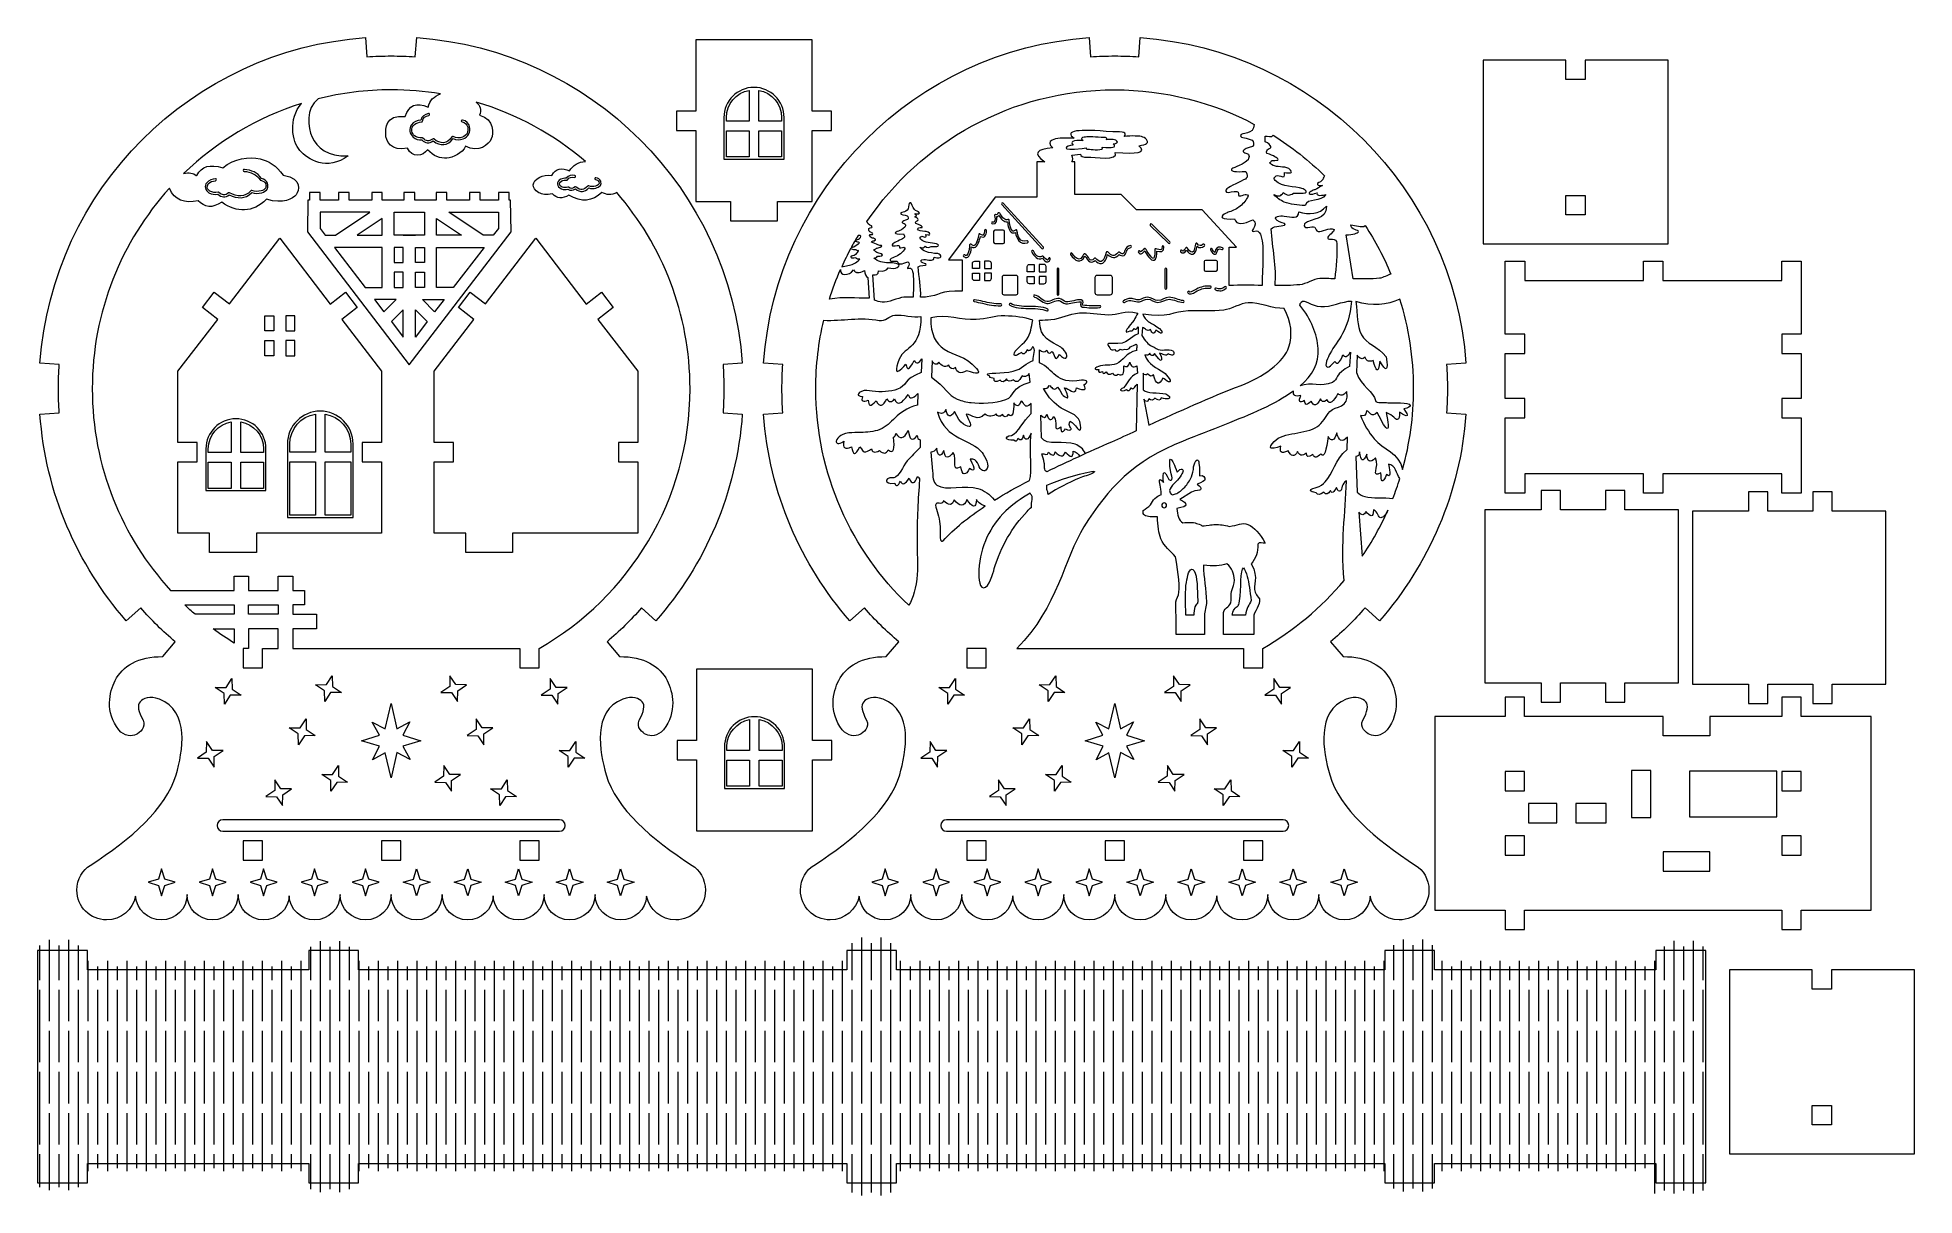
# Model space of a CAD drawing. Header units: centimetres. Extents: x -30.7 to 27.5, y -15.4 to 20.5.
import ezdxf

# ---------------------------------------------------------------- set-up
doc = ezdxf.new("R2010")
doc.units = ezdxf.units.CM
doc.header["$MEASUREMENT"] = 0
doc.layers.add('layer 1', color=7, linetype='Continuous')

msp = doc.modelspace()

# ---------------------------------------------------------------- linework, layer by layer
at = {"layer": 'layer 1', "color": 250, "lineweight": 9}
for points, knots in [([(-11.99601, 2.79235), (-11.99601, 2.79235), (-11.54485, 2.39681), (-11.54485, 2.39681), (-11.54485, 2.39681), (-10.02286, 4.13283), (-9.04228, 6.35544), (-8.86684, 8.80087), (-8.86684, 8.80087), (-8.86684, 8.80087), (-9.46531, 8.84382), (-9.46531, 8.84382), (-9.46531, 8.84382), (-9.44754, 9.0915), (-9.43848, 9.34161), (-9.43848, 9.59382), (-9.43848, 9.59382), (-9.43848, 9.84603), (-9.44754, 10.09614), (-9.46531, 10.34382), (-9.46531, 10.34382), (-9.46531, 10.34382), (-8.86684, 10.38675), (-8.86684, 10.38675), (-8.86684, 10.38675), (-9.25426, 15.78678), (-13.56753, 20.10004), (-18.96756, 20.48748), (-18.96756, 20.48748), (-18.96756, 20.48748), (-19.0105, 19.88901), (-19.0105, 19.88901), (-19.0105, 19.88901), (-19.25818, 19.90678), (-19.50829, 19.91584), (-19.7605, 19.91584), (-19.7605, 19.91584), (-20.01271, 19.91584), (-20.26282, 19.90678), (-20.5105, 19.88901), (-20.5105, 19.88901), (-20.5105, 19.88901), (-20.55345, 20.48748), (-20.55345, 20.48748), (-20.55345, 20.48748), (-25.95346, 20.10006), (-30.26674, 15.78678), (-30.65416, 10.38675), (-30.65416, 10.38675), (-30.65416, 10.38675), (-30.05571, 10.34382), (-30.05571, 10.34382), (-30.05571, 10.34382), (-30.07347, 10.09614), (-30.08253, 9.84603), (-30.08253, 9.59382), (-30.08253, 9.59382), (-30.08253, 9.34161), (-30.07347, 9.0915), (-30.05571, 8.84382), (-30.05571, 8.84382), (-30.05571, 8.84382), (-30.65416, 8.80087), (-30.65416, 8.80087), (-30.65416, 8.80087), (-30.47871, 6.35544), (-29.49814, 4.13284), (-27.97615, 2.39681), (-27.97615, 2.39681), (-27.97615, 2.39681), (-27.525, 2.79237), (-27.525, 2.79237), (-27.525, 2.79237), (-27.19495, 2.41591), (-26.83798, 2.06365), (-26.45707, 1.73861), (-26.45707, 1.73861), (-26.45707, 1.73861), (-26.84655, 1.28219), (-26.84655, 1.28219), (-26.84655, 1.28219), (-27.59472, 1.29889), (-28.10134, 0.98089), (-28.32351, 0.54077), (-28.32351, 0.54077), (-28.50313, 0.18496), (-28.63863, -0.43207), (-28.21149, -0.99169), (-28.21149, -0.99169), (-28.03165, -1.18441), (-27.80229, -1.2005), (-27.66967, -1.13476), (-27.66967, -1.13476), (-27.55891, -1.07984), (-27.35025, -0.91747), (-27.45747, -0.68608), (-27.45747, -0.68608), (-27.6048, -0.42239), (-27.64465, -0.226), (-27.54672, -0.11596), (-27.54672, -0.11596), (-27.46038, -0.01892), (-27.25101, 0.07847), (-26.9455, -0.03917), (-26.9455, -0.03917), (-25.99785, -0.40003), (-26.22292, -1.67158), (-26.42998, -2.38057), (-26.42998, -2.38057), (-26.74222, -3.44962), (-27.82593, -4.35995), (-29.09628, -5.19862), (-29.09628, -5.19862), (-29.31925, -5.31746), (-29.50933, -5.61839), (-29.50933, -5.96369), (-29.50933, -5.96369), (-29.50933, -6.47221), (-29.0971, -6.88444), (-28.58859, -6.88444), (-28.58859, -6.88444), (-28.14322, -6.88444), (-27.7717, -6.56824), (-27.68631, -6.14809), (-27.68631, -6.14809), (-27.65778, -6.55948), (-27.31153, -6.88444), (-26.88862, -6.88444), (-26.88862, -6.88444), (-26.44704, -6.88444), (-26.08905, -6.53012), (-26.08905, -6.09305), (-26.08905, -6.09305), (-26.08905, -6.53012), (-25.73473, -6.88444), (-25.29766, -6.88444), (-25.29766, -6.88444), (-24.86059, -6.88444), (-24.50628, -6.53012), (-24.50628, -6.09305), (-24.50628, -6.09305), (-24.50628, -6.53012), (-24.15198, -6.88444), (-23.71491, -6.88444), (-23.71491, -6.88444), (-23.29291, -6.88444), (-22.94803, -6.55414), (-22.92477, -6.13796), (-22.92477, -6.13796), (-22.9015, -6.55412), (-22.55664, -6.88444), (-22.13464, -6.88444), (-22.13464, -6.88444), (-21.69757, -6.88444), (-21.34326, -6.53012), (-21.34326, -6.09305), (-21.34326, -6.09305), (-21.34326, -6.53012), (-20.98894, -6.88444), (-20.55189, -6.88444), (-20.55189, -6.88444), (-20.11482, -6.88444), (-19.7605, -6.53012), (-19.7605, -6.09305), (-19.7605, -6.09305), (-19.7605, -6.53012), (-19.40619, -6.88444), (-18.96912, -6.88444), (-18.96912, -6.88444), (-18.53206, -6.88444), (-18.17775, -6.53012), (-18.17775, -6.09305), (-18.17775, -6.09305), (-18.17775, -6.53012), (-17.82343, -6.88444), (-17.38636, -6.88444), (-17.38636, -6.88444), (-16.96437, -6.88444), (-16.6195, -6.55412), (-16.59624, -6.13796), (-16.59624, -6.13796), (-16.57297, -6.55414), (-16.22809, -6.88444), (-15.8061, -6.88444), (-15.8061, -6.88444), (-15.36903, -6.88444), (-15.01473, -6.53012), (-15.01473, -6.09305), (-15.01473, -6.09305), (-15.01473, -6.53012), (-14.66041, -6.88444), (-14.22334, -6.88444), (-14.22334, -6.88444), (-13.78627, -6.88444), (-13.43196, -6.53012), (-13.43196, -6.09305), (-13.43196, -6.09305), (-13.43196, -6.53012), (-13.07397, -6.88444), (-12.63238, -6.88444), (-12.63238, -6.88444), (-12.20947, -6.88444), (-11.86323, -6.55948), (-11.8347, -6.14809), (-11.8347, -6.14809), (-11.7493, -6.56824), (-11.37778, -6.88444), (-10.93242, -6.88444), (-10.93242, -6.88444), (-10.4239, -6.88444), (-10.01167, -6.47221), (-10.01167, -5.96369), (-10.01167, -5.96369), (-10.01167, -5.61839), (-10.20175, -5.31746), (-10.42473, -5.19862), (-10.42473, -5.19862), (-11.69508, -4.35995), (-12.77878, -3.44962), (-13.09102, -2.38057), (-13.09102, -2.38057), (-13.29808, -1.67158), (-13.52316, -0.40003), (-12.5755, -0.03917), (-12.5755, -0.03917), (-12.27, 0.07847), (-12.06063, -0.01892), (-11.97429, -0.11596), (-11.97429, -0.11596), (-11.87635, -0.226), (-11.91621, -0.42239), (-12.06354, -0.68608), (-12.06354, -0.68608), (-12.17076, -0.91747), (-11.96209, -1.07984), (-11.85133, -1.13476), (-11.85133, -1.13476), (-11.71872, -1.2005), (-11.48935, -1.18441), (-11.30952, -0.99169), (-11.30952, -0.99169), (-10.88238, -0.43207), (-11.01787, 0.18496), (-11.1975, 0.54077), (-11.1975, 0.54077), (-11.41966, 0.98089), (-11.92629, 1.29889), (-12.67446, 1.28219), (-12.67446, 1.28219), (-12.67446, 1.28219), (-13.06393, 1.73861), (-13.06393, 1.73861), (-13.06393, 1.73861), (-12.68304, 2.06363), (-12.32605, 2.41591), (-11.99601, 2.79235)], [0, 0, 0, 0, 0.01538462, 0.01538462, 0.01538462, 0.01538462, 0.03076923, 0.03076923, 0.03076923, 0.03076923, 0.04615385, 0.04615385, 0.04615385, 0.04615385, 0.06153846, 0.06153846, 0.06153846, 0.06153846, 0.07692308, 0.07692308, 0.07692308, 0.07692308, 0.09230769, 0.09230769, 0.09230769, 0.09230769, 0.10769231, 0.10769231, 0.10769231, 0.10769231, 0.12307692, 0.12307692, 0.12307692, 0.12307692, 0.13846154, 0.13846154, 0.13846154, 0.13846154, 0.15384615, 0.15384615, 0.15384615, 0.15384615, 0.16923077, 0.16923077, 0.16923077, 0.16923077, 0.18461538, 0.18461538, 0.18461538, 0.18461538, 0.2, 0.2, 0.2, 0.2, 0.21538462, 0.21538462, 0.21538462, 0.21538462, 0.23076923, 0.23076923, 0.23076923, 0.23076923, 0.24615385, 0.24615385, 0.24615385, 0.24615385, 0.26153846, 0.26153846, 0.26153846, 0.26153846, 0.27692308, 0.27692308, 0.27692308, 0.27692308, 0.29230769, 0.29230769, 0.29230769, 0.29230769, 0.30769231, 0.30769231, 0.30769231, 0.30769231, 0.32307692, 0.32307692, 0.32307692, 0.32307692, 0.33846154, 0.33846154, 0.33846154, 0.33846154, 0.35384615, 0.35384615, 0.35384615, 0.35384615, 0.36923077, 0.36923077, 0.36923077, 0.36923077, 0.38461538, 0.38461538, 0.38461538, 0.38461538, 0.4, 0.4, 0.4, 0.4, 0.41538462, 0.41538462, 0.41538462, 0.41538462, 0.43076923, 0.43076923, 0.43076923, 0.43076923, 0.44615385, 0.44615385, 0.44615385, 0.44615385, 0.46153846, 0.46153846, 0.46153846, 0.46153846, 0.47692308, 0.47692308, 0.47692308, 0.47692308, 0.49230769, 0.49230769, 0.49230769, 0.49230769, 0.50769231, 0.50769231, 0.50769231, 0.50769231, 0.52307692, 0.52307692, 0.52307692, 0.52307692, 0.53846154, 0.53846154, 0.53846154, 0.53846154, 0.55384615, 0.55384615, 0.55384615, 0.55384615, 0.56923077, 0.56923077, 0.56923077, 0.56923077, 0.58461538, 0.58461538, 0.58461538, 0.58461538, 0.6, 0.6, 0.6, 0.6, 0.61538462, 0.61538462, 0.61538462, 0.61538462, 0.63076923, 0.63076923, 0.63076923, 0.63076923, 0.64615385, 0.64615385, 0.64615385, 0.64615385, 0.66153846, 0.66153846, 0.66153846, 0.66153846, 0.67692308, 0.67692308, 0.67692308, 0.67692308, 0.69230769, 0.69230769, 0.69230769, 0.69230769, 0.70769231, 0.70769231, 0.70769231, 0.70769231, 0.72307692, 0.72307692, 0.72307692, 0.72307692, 0.73846154, 0.73846154, 0.73846154, 0.73846154, 0.75384615, 0.75384615, 0.75384615, 0.75384615, 0.76923077, 0.76923077, 0.76923077, 0.76923077, 0.78461538, 0.78461538, 0.78461538, 0.78461538, 0.8, 0.8, 0.8, 0.8, 0.81538462, 0.81538462, 0.81538462, 0.81538462, 0.83076923, 0.83076923, 0.83076923, 0.83076923, 0.84615385, 0.84615385, 0.84615385, 0.84615385, 0.86153846, 0.86153846, 0.86153846, 0.86153846, 0.87692308, 0.87692308, 0.87692308, 0.87692308, 0.89230769, 0.89230769, 0.89230769, 0.89230769, 0.90769231, 0.90769231, 0.90769231, 0.90769231, 0.92307692, 0.92307692, 0.92307692, 0.92307692, 0.93846154, 0.93846154, 0.93846154, 0.93846154, 0.95384615, 0.95384615, 0.95384615, 0.95384615, 0.96923077, 0.96923077, 0.96923077, 0.96923077, 1, 1, 1, 1]), ([(-10.3038, 20.41417), (-10.3038, 20.41417), (-6.7038, 20.41417), (-6.7038, 20.41417), (-6.7038, 20.41417), (-6.7038, 20.41417), (-6.7038, 18.20592), (-6.7038, 18.20592), (-6.7038, 18.20592), (-6.7038, 18.20592), (-6.1038, 18.20592), (-6.1038, 18.20592), (-6.1038, 18.20592), (-6.1038, 18.20592), (-6.1038, 17.60592), (-6.1038, 17.60592), (-6.1038, 17.60592), (-6.1038, 17.60592), (-6.7038, 17.60592), (-6.7038, 17.60592), (-6.7038, 17.60592), (-6.7038, 17.60592), (-6.7038, 15.39766), (-6.7038, 15.39766), (-6.7038, 15.39766), (-6.7038, 15.39766), (-7.77828, 15.39766), (-7.77828, 15.39766), (-7.77828, 15.39766), (-7.77828, 15.39766), (-7.77828, 14.79766), (-7.77828, 14.79766), (-7.77828, 14.79766), (-7.77828, 14.79766), (-9.22932, 14.79766), (-9.22932, 14.79766), (-9.22932, 14.79766), (-9.22932, 14.79766), (-9.22932, 15.39766), (-9.22932, 15.39766), (-9.22932, 15.39766), (-9.22932, 15.39766), (-10.3038, 15.39766), (-10.3038, 15.39766), (-10.3038, 15.39766), (-10.3038, 15.39766), (-10.3038, 17.60592), (-10.3038, 17.60592), (-10.3038, 17.60592), (-10.3038, 17.60592), (-10.9038, 17.60592), (-10.9038, 17.60592), (-10.9038, 17.60592), (-10.9038, 17.60592), (-10.9038, 18.20592), (-10.9038, 18.20592), (-10.9038, 18.20592), (-10.9038, 18.20592), (-10.3038, 18.20592), (-10.3038, 18.20592), (-10.3038, 18.20592), (-10.3038, 18.20592), (-10.3038, 20.41417), (-10.3038, 20.41417)], [0, 0, 0, 0, 0.05882353, 0.05882353, 0.05882353, 0.05882353, 0.11764706, 0.11764706, 0.11764706, 0.11764706, 0.17647059, 0.17647059, 0.17647059, 0.17647059, 0.23529412, 0.23529412, 0.23529412, 0.23529412, 0.29411765, 0.29411765, 0.29411765, 0.29411765, 0.35294118, 0.35294118, 0.35294118, 0.35294118, 0.41176471, 0.41176471, 0.41176471, 0.41176471, 0.47058824, 0.47058824, 0.47058824, 0.47058824, 0.52941176, 0.52941176, 0.52941176, 0.52941176, 0.58823529, 0.58823529, 0.58823529, 0.58823529, 0.64705882, 0.64705882, 0.64705882, 0.64705882, 0.70588235, 0.70588235, 0.70588235, 0.70588235, 0.76470588, 0.76470588, 0.76470588, 0.76470588, 0.82352941, 0.82352941, 0.82352941, 0.82352941, 0.88235294, 0.88235294, 0.88235294, 0.88235294, 1, 1, 1, 1]), ([(10.45049, 2.79235), (10.45049, 2.79235), (10.90165, 2.39681), (10.90165, 2.39681), (10.90165, 2.39681), (12.42364, 4.13283), (13.40422, 6.35544), (13.57966, 8.80087), (13.57966, 8.80087), (13.57966, 8.80087), (12.98119, 8.84382), (12.98119, 8.84382), (12.98119, 8.84382), (12.99896, 9.0915), (13.00802, 9.34161), (13.00802, 9.59382), (13.00802, 9.59382), (13.00802, 9.84603), (12.99896, 10.09614), (12.98119, 10.34382), (12.98119, 10.34382), (12.98119, 10.34382), (13.57966, 10.38675), (13.57966, 10.38675), (13.57966, 10.38675), (13.19224, 15.78678), (8.87897, 20.10004), (3.47894, 20.48748), (3.47894, 20.48748), (3.47894, 20.48748), (3.436, 19.88901), (3.436, 19.88901), (3.436, 19.88901), (3.18832, 19.90678), (2.93821, 19.91584), (2.686, 19.91584), (2.686, 19.91584), (2.43379, 19.91584), (2.18368, 19.90678), (1.936, 19.88901), (1.936, 19.88901), (1.936, 19.88901), (1.89305, 20.48748), (1.89305, 20.48748), (1.89305, 20.48748), (-3.50697, 20.10006), (-7.82025, 15.78678), (-8.20767, 10.38675), (-8.20767, 10.38675), (-8.20767, 10.38675), (-7.60921, 10.34382), (-7.60921, 10.34382), (-7.60921, 10.34382), (-7.62697, 10.09614), (-7.63603, 9.84603), (-7.63603, 9.59382), (-7.63603, 9.59382), (-7.63603, 9.34161), (-7.62697, 9.0915), (-7.60921, 8.84382), (-7.60921, 8.84382), (-7.60921, 8.84382), (-8.20767, 8.80087), (-8.20767, 8.80087), (-8.20767, 8.80087), (-8.03221, 6.35544), (-7.05165, 4.13284), (-5.52966, 2.39681), (-5.52966, 2.39681), (-5.52966, 2.39681), (-5.0785, 2.79237), (-5.0785, 2.79237), (-5.0785, 2.79237), (-4.74846, 2.41591), (-4.39149, 2.06365), (-4.01058, 1.73861), (-4.01058, 1.73861), (-4.01058, 1.73861), (-4.40005, 1.28219), (-4.40005, 1.28219), (-4.40005, 1.28219), (-5.14822, 1.29889), (-5.65485, 0.98089), (-5.87701, 0.54077), (-5.87701, 0.54077), (-6.05664, 0.18496), (-6.19213, -0.43207), (-5.76499, -0.99169), (-5.76499, -0.99169), (-5.58516, -1.18441), (-5.35579, -1.2005), (-5.22318, -1.13476), (-5.22318, -1.13476), (-5.11242, -1.07984), (-4.90375, -0.91747), (-5.01097, -0.68608), (-5.01097, -0.68608), (-5.1583, -0.42239), (-5.19816, -0.226), (-5.10022, -0.11596), (-5.10022, -0.11596), (-5.01388, -0.01892), (-4.80451, 0.07847), (-4.49901, -0.03917), (-4.49901, -0.03917), (-3.55135, -0.40003), (-3.77643, -1.67158), (-3.98349, -2.38057), (-3.98349, -2.38057), (-4.29573, -3.44962), (-5.37943, -4.35995), (-6.64978, -5.19862), (-6.64978, -5.19862), (-6.87276, -5.31746), (-7.06284, -5.61839), (-7.06284, -5.96369), (-7.06284, -5.96369), (-7.06284, -6.47221), (-6.65061, -6.88444), (-6.14209, -6.88444), (-6.14209, -6.88444), (-5.69673, -6.88444), (-5.32521, -6.56824), (-5.23981, -6.14809), (-5.23981, -6.14809), (-5.21128, -6.55948), (-4.86504, -6.88444), (-4.44213, -6.88444), (-4.44213, -6.88444), (-4.00054, -6.88444), (-3.64255, -6.53012), (-3.64255, -6.09305), (-3.64255, -6.09305), (-3.64255, -6.53012), (-3.28824, -6.88444), (-2.85117, -6.88444), (-2.85117, -6.88444), (-2.4141, -6.88444), (-2.05978, -6.53012), (-2.05978, -6.09305), (-2.05978, -6.09305), (-2.05978, -6.53012), (-1.70548, -6.88444), (-1.26841, -6.88444), (-1.26841, -6.88444), (-0.84641, -6.88444), (-0.50153, -6.55414), (-0.47827, -6.13796), (-0.47827, -6.13796), (-0.455, -6.55412), (-0.11014, -6.88444), (0.31186, -6.88444), (0.31186, -6.88444), (0.74893, -6.88444), (1.10324, -6.53012), (1.10324, -6.09305), (1.10324, -6.09305), (1.10324, -6.53012), (1.45756, -6.88444), (1.89461, -6.88444), (1.89461, -6.88444), (2.33168, -6.88444), (2.686, -6.53012), (2.686, -6.09305), (2.686, -6.09305), (2.686, -6.53012), (3.04031, -6.88444), (3.47738, -6.88444), (3.47738, -6.88444), (3.91444, -6.88444), (4.26875, -6.53012), (4.26875, -6.09305), (4.26875, -6.09305), (4.26875, -6.53012), (4.62307, -6.88444), (5.06014, -6.88444), (5.06014, -6.88444), (5.48213, -6.88444), (5.827, -6.55412), (5.85026, -6.13796), (5.85026, -6.13796), (5.87353, -6.55414), (6.21841, -6.88444), (6.6404, -6.88444), (6.6404, -6.88444), (7.07747, -6.88444), (7.43177, -6.53012), (7.43177, -6.09305), (7.43177, -6.09305), (7.43177, -6.53012), (7.78609, -6.88444), (8.22316, -6.88444), (8.22316, -6.88444), (8.66023, -6.88444), (9.01454, -6.53012), (9.01454, -6.09305), (9.01454, -6.09305), (9.01454, -6.53012), (9.37253, -6.88444), (9.81412, -6.88444), (9.81412, -6.88444), (10.23703, -6.88444), (10.58327, -6.55948), (10.6118, -6.14809), (10.6118, -6.14809), (10.6972, -6.56824), (11.06872, -6.88444), (11.51408, -6.88444), (11.51408, -6.88444), (12.0226, -6.88444), (12.43483, -6.47221), (12.43483, -5.96369), (12.43483, -5.96369), (12.43483, -5.61839), (12.24475, -5.31746), (12.02177, -5.19862), (12.02177, -5.19862), (10.75142, -4.35995), (9.66772, -3.44962), (9.35548, -2.38057), (9.35548, -2.38057), (9.14842, -1.67158), (8.92334, -0.40003), (9.871, -0.03917), (9.871, -0.03917), (10.1765, 0.07847), (10.38587, -0.01892), (10.47221, -0.11596), (10.47221, -0.11596), (10.57015, -0.226), (10.53029, -0.42239), (10.38296, -0.68608), (10.38296, -0.68608), (10.27574, -0.91747), (10.48441, -1.07984), (10.59517, -1.13476), (10.59517, -1.13476), (10.72778, -1.2005), (10.95715, -1.18441), (11.13698, -0.99169), (11.13698, -0.99169), (11.56412, -0.43207), (11.42863, 0.18496), (11.249, 0.54077), (11.249, 0.54077), (11.02684, 0.98089), (10.52021, 1.29889), (9.77204, 1.28219), (9.77204, 1.28219), (9.77204, 1.28219), (9.38257, 1.73861), (9.38257, 1.73861), (9.38257, 1.73861), (9.76346, 2.06363), (10.12045, 2.41591), (10.45049, 2.79235)], [0, 0, 0, 0, 0.01538462, 0.01538462, 0.01538462, 0.01538462, 0.03076923, 0.03076923, 0.03076923, 0.03076923, 0.04615385, 0.04615385, 0.04615385, 0.04615385, 0.06153846, 0.06153846, 0.06153846, 0.06153846, 0.07692308, 0.07692308, 0.07692308, 0.07692308, 0.09230769, 0.09230769, 0.09230769, 0.09230769, 0.10769231, 0.10769231, 0.10769231, 0.10769231, 0.12307692, 0.12307692, 0.12307692, 0.12307692, 0.13846154, 0.13846154, 0.13846154, 0.13846154, 0.15384615, 0.15384615, 0.15384615, 0.15384615, 0.16923077, 0.16923077, 0.16923077, 0.16923077, 0.18461538, 0.18461538, 0.18461538, 0.18461538, 0.2, 0.2, 0.2, 0.2, 0.21538462, 0.21538462, 0.21538462, 0.21538462, 0.23076923, 0.23076923, 0.23076923, 0.23076923, 0.24615385, 0.24615385, 0.24615385, 0.24615385, 0.26153846, 0.26153846, 0.26153846, 0.26153846, 0.27692308, 0.27692308, 0.27692308, 0.27692308, 0.29230769, 0.29230769, 0.29230769, 0.29230769, 0.30769231, 0.30769231, 0.30769231, 0.30769231, 0.32307692, 0.32307692, 0.32307692, 0.32307692, 0.33846154, 0.33846154, 0.33846154, 0.33846154, 0.35384615, 0.35384615, 0.35384615, 0.35384615, 0.36923077, 0.36923077, 0.36923077, 0.36923077, 0.38461538, 0.38461538, 0.38461538, 0.38461538, 0.4, 0.4, 0.4, 0.4, 0.41538462, 0.41538462, 0.41538462, 0.41538462, 0.43076923, 0.43076923, 0.43076923, 0.43076923, 0.44615385, 0.44615385, 0.44615385, 0.44615385, 0.46153846, 0.46153846, 0.46153846, 0.46153846, 0.47692308, 0.47692308, 0.47692308, 0.47692308, 0.49230769, 0.49230769, 0.49230769, 0.49230769, 0.50769231, 0.50769231, 0.50769231, 0.50769231, 0.52307692, 0.52307692, 0.52307692, 0.52307692, 0.53846154, 0.53846154, 0.53846154, 0.53846154, 0.55384615, 0.55384615, 0.55384615, 0.55384615, 0.56923077, 0.56923077, 0.56923077, 0.56923077, 0.58461538, 0.58461538, 0.58461538, 0.58461538, 0.6, 0.6, 0.6, 0.6, 0.61538462, 0.61538462, 0.61538462, 0.61538462, 0.63076923, 0.63076923, 0.63076923, 0.63076923, 0.64615385, 0.64615385, 0.64615385, 0.64615385, 0.66153846, 0.66153846, 0.66153846, 0.66153846, 0.67692308, 0.67692308, 0.67692308, 0.67692308, 0.69230769, 0.69230769, 0.69230769, 0.69230769, 0.70769231, 0.70769231, 0.70769231, 0.70769231, 0.72307692, 0.72307692, 0.72307692, 0.72307692, 0.73846154, 0.73846154, 0.73846154, 0.73846154, 0.75384615, 0.75384615, 0.75384615, 0.75384615, 0.76923077, 0.76923077, 0.76923077, 0.76923077, 0.78461538, 0.78461538, 0.78461538, 0.78461538, 0.8, 0.8, 0.8, 0.8, 0.81538462, 0.81538462, 0.81538462, 0.81538462, 0.83076923, 0.83076923, 0.83076923, 0.83076923, 0.84615385, 0.84615385, 0.84615385, 0.84615385, 0.86153846, 0.86153846, 0.86153846, 0.86153846, 0.87692308, 0.87692308, 0.87692308, 0.87692308, 0.89230769, 0.89230769, 0.89230769, 0.89230769, 0.90769231, 0.90769231, 0.90769231, 0.90769231, 0.92307692, 0.92307692, 0.92307692, 0.92307692, 0.93846154, 0.93846154, 0.93846154, 0.93846154, 0.95384615, 0.95384615, 0.95384615, 0.95384615, 0.96923077, 0.96923077, 0.96923077, 0.96923077, 1, 1, 1, 1]), ([(17.28167, 19.78519), (17.28167, 19.78519), (19.85108, 19.78516), (19.85108, 19.78516), (19.85108, 19.78516), (19.85108, 19.78516), (19.85111, 14.08528), (19.85111, 14.08528), (19.85111, 14.08528), (19.85111, 14.08528), (14.11226, 14.08531), (14.11226, 14.08531), (14.11226, 14.08531), (14.11226, 14.08531), (14.11225, 19.78522), (14.11225, 19.78522), (14.11225, 19.78522), (14.11225, 19.78522), (16.68167, 19.78519), (16.68167, 19.78519), (16.68167, 19.78519), (16.68167, 19.78519), (16.68169, 19.18519), (16.68169, 19.18519), (16.68169, 19.18519), (16.68169, 19.18519), (17.28169, 19.18521), (17.28169, 19.18521), (17.28169, 19.18521), (17.28169, 19.18521), (17.28167, 19.78519), (17.28167, 19.78519)], [0, 0, 0, 0, 0.11111111, 0.11111111, 0.11111111, 0.11111111, 0.22222222, 0.22222222, 0.22222222, 0.22222222, 0.33333333, 0.33333333, 0.33333333, 0.33333333, 0.44444444, 0.44444444, 0.44444444, 0.44444444, 0.55555556, 0.55555556, 0.55555556, 0.55555556, 0.66666667, 0.66666667, 0.66666667, 0.66666667, 0.77777778, 0.77777778, 0.77777778, 0.77777778, 1, 1, 1, 1]), ([(-15.17037, 1.53643), (-15.17037, 1.53643), (-15.17037, 0.93643), (-15.17037, 0.93643), (-15.17037, 0.93643), (-15.17037, 0.93643), (-15.77037, 0.93643), (-15.77037, 0.93643), (-15.77037, 0.93643), (-15.77037, 0.93643), (-15.77037, 1.53643), (-15.77037, 1.53643), (-15.77037, 1.53643), (-15.77037, 1.53643), (-22.80993, 1.53643), (-22.80993, 1.53643), (-22.80993, 1.53643), (-22.80993, 1.53643), (-22.80993, 2.14541), (-22.80993, 2.14541), (-22.80993, 2.14541), (-22.80993, 2.14541), (-22.07845, 2.14541), (-22.07845, 2.14541), (-22.07845, 2.14541), (-22.07845, 2.14541), (-22.07845, 2.59542), (-22.07845, 2.59542), (-22.07845, 2.59542), (-22.07845, 2.59542), (-22.80993, 2.59542), (-22.80993, 2.59542), (-22.80993, 2.59542), (-22.80993, 2.59542), (-22.80993, 2.8878), (-22.80993, 2.8878), (-22.80993, 2.8878), (-22.80993, 2.8878), (-22.45149, 2.8878), (-22.45149, 2.8878), (-22.45149, 2.8878), (-22.45149, 2.8878), (-22.45149, 3.3378), (-22.45149, 3.3378), (-22.45149, 3.3378), (-22.45149, 3.3378), (-22.80993, 3.3378), (-22.80993, 3.3378), (-22.80993, 3.3378), (-22.80993, 3.3378), (-22.80993, 3.77536), (-22.80993, 3.77536), (-22.80993, 3.77536), (-22.80993, 3.77536), (-23.25993, 3.77536), (-23.25993, 3.77536), (-23.25993, 3.77536), (-23.25993, 3.77536), (-23.25993, 3.3378), (-23.25993, 3.3378), (-23.25993, 3.3378), (-23.25993, 3.3378), (-24.18312, 3.3378), (-24.18312, 3.3378), (-24.18312, 3.3378), (-24.18312, 3.3378), (-24.18312, 3.77536), (-24.18312, 3.77536), (-24.18312, 3.77536), (-24.18312, 3.77536), (-24.63312, 3.77536), (-24.63312, 3.77536), (-24.63312, 3.77536), (-24.63312, 3.77536), (-24.63312, 3.3378), (-24.63312, 3.3378), (-24.63312, 3.3378), (-24.63312, 3.3378), (-26.60349, 3.3378), (-26.60349, 3.3378), (-26.60349, 3.3378), (-28.11211, 4.9869), (-29.03253, 7.18318), (-29.03253, 9.5944), (-29.03253, 9.5944), (-29.03253, 11.98653), (-28.12662, 14.16708), (-26.63922, 15.81172), (-26.63922, 15.81172), (-26.48788, 15.43417), (-26.17047, 15.33763), (-25.74391, 15.42576), (-25.74391, 15.42576), (-25.55041, 15.22161), (-25.31692, 15.1735), (-25.01761, 15.38211), (-25.01761, 15.38211), (-24.53292, 15.04452), (-24.06697, 15.04498), (-23.62458, 15.46941), (-23.62458, 15.46941), (-23.10531, 15.31908), (-22.79425, 15.4819), (-22.70962, 15.6121), (-22.70962, 15.6121), (-22.62991, 15.73471), (-22.47276, 16.10071), (-23.10864, 16.21951), (-23.10864, 16.21951), (-23.32723, 16.51474), (-23.56645, 16.66846), (-23.82034, 16.72128), (-23.82034, 16.72128), (-24.18445, 16.79701), (-24.61054, 16.75257), (-24.98587, 16.44573), (-24.98587, 16.44573), (-25.37535, 16.56852), (-25.64812, 16.50157), (-25.78359, 16.21158), (-25.78359, 16.21158), (-25.79865, 16.20028), (-25.79871, 16.19494), (-25.80741, 16.20364), (-25.80741, 16.20364), (-25.89762, 16.28872), (-26.02758, 16.31017), (-26.19714, 16.26826), (-26.19714, 16.26826), (-25.1749, 17.25438), (-23.92669, 18.00784), (-22.5378, 18.44331), (-22.5378, 18.44331), (-22.96027, 17.96604), (-22.82911, 17.25738), (-22.59507, 16.98738), (-22.59507, 16.98738), (-22.35447, 16.70985), (-21.74674, 16.32733), (-21.09252, 16.81876), (-21.09252, 16.81876), (-21.73345, 16.7682), (-22.05759, 17.0935), (-22.21071, 17.40069), (-22.21071, 17.40069), (-22.35493, 17.68999), (-22.41726, 18.29326), (-22.02307, 18.5884), (-22.02307, 18.5884), (-21.29893, 18.76999), (-20.54097, 18.86643), (-19.7605, 18.86643), (-19.7605, 18.86643), (-19.23852, 18.86643), (-18.7266, 18.82327), (-18.22812, 18.74038), (-18.22812, 18.74038), (-18.43491, 18.66528), (-18.57448, 18.53559), (-18.61191, 18.32284), (-18.61191, 18.32284), (-18.97606, 18.49692), (-19.21215, 18.39882), (-19.32231, 18.03312), (-19.32231, 18.03312), (-19.95117, 18.12244), (-19.92655, 17.63292), (-19.92916, 17.47749), (-19.92916, 17.47749), (-19.93207, 17.30331), (-19.75866, 16.92676), (-19.25484, 17.0568), (-19.25484, 17.0568), (-19.12081, 16.74673), (-18.77241, 16.7973), (-18.62778, 17.00917), (-18.62778, 17.00917), (-18.45772, 16.80268), (-18.228, 16.73323), (-18.03396, 16.74883), (-18.03396, 16.74883), (-17.83693, 16.76466), (-17.54869, 16.89256), (-17.45503, 17.11633), (-17.45503, 17.11633), (-17.03833, 16.88343), (-16.72545, 17.18013), (-16.65321, 17.34225), (-16.65321, 17.34225), (-16.58236, 17.50126), (-16.55806, 17.95891), (-17.01451, 18.07477), (-17.01451, 18.07477), (-16.95982, 18.24258), (-16.99062, 18.38109), (-17.12113, 18.48535), (-17.12113, 18.48535), (-15.8587, 18.11115), (-14.70865, 17.47539), (-13.73383, 16.64088), (-13.73383, 16.64088), (-13.96006, 16.63462), (-14.11456, 16.524), (-14.22438, 16.34838), (-14.22438, 16.34838), (-14.46046, 16.45396), (-14.65636, 16.44262), (-14.77603, 16.20946), (-14.77603, 16.20946), (-14.9314, 16.22482), (-15.05581, 16.19851), (-15.14922, 16.15416), (-15.14922, 16.15416), (-15.41008, 16.03027), (-15.42445, 15.81402), (-15.17812, 15.6745), (-15.17812, 15.6745), (-15.08551, 15.62203), (-14.95023, 15.59367), (-14.75619, 15.63796), (-14.75619, 15.63796), (-14.62749, 15.48973), (-14.45761, 15.47527), (-14.24422, 15.60225), (-14.24422, 15.60225), (-13.85094, 15.35698), (-13.51566, 15.4017), (-13.22821, 15.68559), (-13.22821, 15.68559), (-13.07802, 15.59821), (-12.9226, 15.59454), (-12.76183, 15.67648), (-12.76183, 15.67648), (-11.34582, 14.04844), (-10.48848, 11.92155), (-10.48848, 9.5944), (-10.48848, 9.5944), (-10.48848, 6.14353), (-12.37368, 3.13296), (-15.17037, 1.53643)], [0, 0, 0, 0, 0.01639344, 0.01639344, 0.01639344, 0.01639344, 0.03278689, 0.03278689, 0.03278689, 0.03278689, 0.04918033, 0.04918033, 0.04918033, 0.04918033, 0.06557377, 0.06557377, 0.06557377, 0.06557377, 0.08196721, 0.08196721, 0.08196721, 0.08196721, 0.09836066, 0.09836066, 0.09836066, 0.09836066, 0.1147541, 0.1147541, 0.1147541, 0.1147541, 0.13114754, 0.13114754, 0.13114754, 0.13114754, 0.14754098, 0.14754098, 0.14754098, 0.14754098, 0.16393443, 0.16393443, 0.16393443, 0.16393443, 0.18032787, 0.18032787, 0.18032787, 0.18032787, 0.19672131, 0.19672131, 0.19672131, 0.19672131, 0.21311475, 0.21311475, 0.21311475, 0.21311475, 0.2295082, 0.2295082, 0.2295082, 0.2295082, 0.24590164, 0.24590164, 0.24590164, 0.24590164, 0.26229508, 0.26229508, 0.26229508, 0.26229508, 0.27868852, 0.27868852, 0.27868852, 0.27868852, 0.29508197, 0.29508197, 0.29508197, 0.29508197, 0.31147541, 0.31147541, 0.31147541, 0.31147541, 0.32786885, 0.32786885, 0.32786885, 0.32786885, 0.3442623, 0.3442623, 0.3442623, 0.3442623, 0.36065574, 0.36065574, 0.36065574, 0.36065574, 0.37704918, 0.37704918, 0.37704918, 0.37704918, 0.39344262, 0.39344262, 0.39344262, 0.39344262, 0.40983607, 0.40983607, 0.40983607, 0.40983607, 0.42622951, 0.42622951, 0.42622951, 0.42622951, 0.44262295, 0.44262295, 0.44262295, 0.44262295, 0.45901639, 0.45901639, 0.45901639, 0.45901639, 0.47540984, 0.47540984, 0.47540984, 0.47540984, 0.49180328, 0.49180328, 0.49180328, 0.49180328, 0.50819672, 0.50819672, 0.50819672, 0.50819672, 0.52459016, 0.52459016, 0.52459016, 0.52459016, 0.54098361, 0.54098361, 0.54098361, 0.54098361, 0.55737705, 0.55737705, 0.55737705, 0.55737705, 0.57377049, 0.57377049, 0.57377049, 0.57377049, 0.59016393, 0.59016393, 0.59016393, 0.59016393, 0.60655738, 0.60655738, 0.60655738, 0.60655738, 0.62295082, 0.62295082, 0.62295082, 0.62295082, 0.63934426, 0.63934426, 0.63934426, 0.63934426, 0.6557377, 0.6557377, 0.6557377, 0.6557377, 0.67213115, 0.67213115, 0.67213115, 0.67213115, 0.68852459, 0.68852459, 0.68852459, 0.68852459, 0.70491803, 0.70491803, 0.70491803, 0.70491803, 0.72131148, 0.72131148, 0.72131148, 0.72131148, 0.73770492, 0.73770492, 0.73770492, 0.73770492, 0.75409836, 0.75409836, 0.75409836, 0.75409836, 0.7704918, 0.7704918, 0.7704918, 0.7704918, 0.78688525, 0.78688525, 0.78688525, 0.78688525, 0.80327869, 0.80327869, 0.80327869, 0.80327869, 0.81967213, 0.81967213, 0.81967213, 0.81967213, 0.83606557, 0.83606557, 0.83606557, 0.83606557, 0.85245902, 0.85245902, 0.85245902, 0.85245902, 0.86885246, 0.86885246, 0.86885246, 0.86885246, 0.8852459, 0.8852459, 0.8852459, 0.8852459, 0.90163934, 0.90163934, 0.90163934, 0.90163934, 0.91803279, 0.91803279, 0.91803279, 0.91803279, 0.93442623, 0.93442623, 0.93442623, 0.93442623, 0.95081967, 0.95081967, 0.95081967, 0.95081967, 0.96721311, 0.96721311, 0.96721311, 0.96721311, 1, 1, 1, 1]), ([(-8.6538, 18.84957), (-9.05455, 18.77808), (-9.36145, 18.42558), (-9.36145, 18.00514), (-9.36145, 18.00514), (-9.36145, 18.00514), (-9.36145, 17.89723), (-9.36145, 17.89723), (-9.36145, 17.89723), (-9.36145, 17.89723), (-8.6538, 17.89723), (-8.6538, 17.89723), (-8.6538, 17.89723), (-8.6538, 17.89723), (-8.6538, 18.84957), (-8.6538, 18.84957)], [0, 0, 0, 0, 0.2, 0.2, 0.2, 0.2, 0.4, 0.4, 0.4, 0.4, 0.6, 0.6, 0.6, 0.6, 1, 1, 1, 1]), ([(-7.64614, 17.89723), (-7.64614, 17.89723), (-7.64614, 18.00514), (-7.64614, 18.00514), (-7.64614, 18.00514), (-7.64614, 18.42558), (-7.95304, 18.77808), (-8.3538, 18.84957), (-8.3538, 18.84957), (-8.3538, 18.84957), (-8.3538, 17.89723), (-8.3538, 17.89723), (-8.3538, 17.89723), (-8.3538, 17.89723), (-7.64614, 17.89723), (-7.64614, 17.89723)], [0, 0, 0, 0, 0.2, 0.2, 0.2, 0.2, 0.4, 0.4, 0.4, 0.4, 0.6, 0.6, 0.6, 0.6, 1, 1, 1, 1]), ([(7.25573, 12.79782), (7.27271, 13.36245), (7.32002, 14.00301), (7.23394, 14.31001), (7.23394, 14.31001), (7.20179, 14.42469), (7.15102, 14.49283), (7.07311, 14.4931), (7.07311, 14.4931), (6.75032, 14.39257), (7.21333, 14.66905), (6.97388, 14.83443), (6.97388, 14.83443), (6.68129, 14.69088), (6.4661, 14.66173), (6.40636, 14.86221), (6.40636, 14.86221), (6.21374, 14.85063), (6.07654, 14.85684), (6.03136, 14.89255), (6.03136, 14.89255), (5.93671, 14.96737), (6.18554, 15.05772), (6.23599, 15.07567), (6.23599, 15.07567), (6.36416, 15.12132), (6.4798, 15.18063), (6.57826, 15.25854), (6.57826, 15.25854), (6.682, 15.3406), (6.76673, 15.44337), (6.82705, 15.57261), (6.82705, 15.57261), (6.77375, 15.69277), (6.6043, 15.54121), (6.53519, 15.58126), (6.53519, 15.58126), (6.51026, 15.59572), (6.54403, 15.70263), (6.47635, 15.71631), (6.47635, 15.71631), (6.39037, 15.73369), (6.199, 15.6592), (6.15488, 15.69325), (6.15488, 15.69325), (6.11239, 15.72606), (6.11806, 15.77128), (6.22738, 15.83785), (6.22738, 15.83785), (6.34255, 15.90793), (6.73163, 16.07886), (6.76711, 16.12035), (6.76711, 16.12035), (6.80722, 16.16728), (6.8125, 16.23229), (6.74962, 16.33264), (6.74962, 16.33264), (6.43931, 16.31449), (6.28781, 16.33539), (6.30385, 16.39749), (6.30385, 16.39749), (6.31931, 16.45732), (6.56582, 16.46815), (6.82502, 16.6938), (6.82502, 16.6938), (6.84838, 16.74487), (6.85931, 16.78999), (6.85082, 16.8258), (6.85082, 16.8258), (6.84401, 16.85448), (6.82471, 16.87722), (6.78931, 16.89223), (6.78931, 16.89223), (6.68858, 16.91694), (6.6551, 16.94514), (6.67166, 16.97587), (6.67166, 16.97587), (6.69373, 17.01687), (6.80476, 17.06245), (6.96392, 17.11051), (6.96392, 17.11051), (7.02064, 17.13673), (6.99274, 17.27827), (6.94784, 17.30295), (6.94784, 17.30295), (6.79415, 17.38743), (6.58093, 17.35564), (6.58993, 17.44576), (6.58993, 17.44576), (6.60112, 17.55765), (7.00276, 17.44186), (7.01656, 17.7951), (7.01656, 17.7951), (5.72396, 18.47907), (4.2502, 18.86643), (2.686, 18.86643), (2.686, 18.86643), (-0.51464, 18.86643), (-3.33655, 17.24472), (-5.00274, 14.77816), (-5.00274, 14.77816), (-4.96591, 14.65408), (-4.83681, 14.66082), (-4.83436, 14.61367), (-4.83436, 14.61367), (-4.83226, 14.57293), (-4.96509, 14.61525), (-4.94628, 14.50836), (-4.94628, 14.50836), (-4.93021, 14.45937), (-4.88562, 14.44986), (-4.8538, 14.43324), (-4.8538, 14.43324), (-4.81513, 14.41303), (-4.79413, 14.37399), (-4.86193, 14.37651), (-4.86193, 14.37651), (-4.88866, 14.37751), (-4.91482, 14.37726), (-4.92544, 14.34265), (-4.92544, 14.34265), (-4.90308, 14.27685), (-4.84885, 14.27076), (-4.80058, 14.25957), (-4.80058, 14.25957), (-4.74382, 14.24641), (-4.69668, 14.21415), (-4.77756, 14.18578), (-4.77756, 14.18578), (-4.81263, 14.17348), (-4.85265, 14.17185), (-4.85497, 14.13828), (-4.85497, 14.13828), (-4.78389, 14.11558), (-4.72819, 14.07708), (-4.65799, 14.05348), (-4.65799, 14.05348), (-4.57768, 14.02647), (-4.47166, 14.05186), (-4.58746, 13.98639), (-4.58746, 13.98639), (-4.62484, 13.96522), (-4.66677, 13.95309), (-4.71408, 13.95177), (-4.71408, 13.95177), (-4.72864, 13.91934), (-4.75378, 13.90677), (-4.7895, 13.91406), (-4.7895, 13.91406), (-4.76611, 13.86867), (-4.73371, 13.83979), (-4.6975, 13.818), (-4.6975, 13.818), (-4.65817, 13.79431), (-4.59723, 13.79778), (-4.55574, 13.77825), (-4.55574, 13.77825), (-4.44555, 13.72642), (-4.58983, 13.68639), (-4.66843, 13.7037), (-4.66843, 13.7037), (-4.69246, 13.66081), (-4.73302, 13.64605), (-4.78351, 13.64812), (-4.78351, 13.64812), (-4.72383, 13.58985), (-4.65159, 13.55331), (-4.57257, 13.52862), (-4.57257, 13.52862), (-4.43712, 13.4863), (-4.23121, 13.51002), (-4.09749, 13.47897), (-4.09749, 13.47897), (-4.00372, 13.45719), (-3.95419, 13.41646), (-4.05946, 13.35486), (-4.05946, 13.35486), (-4.12662, 13.31559), (-4.22637, 13.31779), (-4.34695, 13.3465), (-4.34695, 13.3465), (-4.37224, 13.25967), (-4.47246, 13.22829), (-4.64064, 13.24728), (-4.64064, 13.24728), (-4.64232, 13.13481), (-4.71306, 13.10967), (-4.81527, 13.12425), (-4.81527, 13.12425), (-4.81527, 13.12425), (-4.76764, 12.33844), (-4.76764, 12.33844), (-4.76764, 12.33844), (-4.68897, 12.31239), (-4.60917, 12.29244), (-4.52844, 12.27781), (-4.52844, 12.27781), (-4.34098, 12.24384), (-4.04908, 12.41704), (-3.85309, 12.4302), (-3.85309, 12.4302), (-3.75505, 12.43678), (-3.66148, 12.43659), (-3.56967, 12.43524), (-3.56967, 12.43524), (-3.55872, 12.74055), (-3.53884, 13.06822), (-3.58465, 13.23162), (-3.58465, 13.23162), (-3.60313, 13.29756), (-3.63234, 13.33677), (-3.67716, 13.33692), (-3.67716, 13.33692), (-3.8628, 13.27911), (-3.5965, 13.43812), (-3.73422, 13.53324), (-3.73422, 13.53324), (-3.9025, 13.45066), (-4.02627, 13.43391), (-4.06062, 13.54921), (-4.06062, 13.54921), (-4.17141, 13.54255), (-4.25032, 13.54612), (-4.2763, 13.56666), (-4.2763, 13.56666), (-4.33074, 13.60969), (-4.18762, 13.66165), (-4.15861, 13.67197), (-4.15861, 13.67197), (-4.08489, 13.69824), (-4.01839, 13.73235), (-3.96175, 13.77715), (-3.96175, 13.77715), (-3.9021, 13.82436), (-3.85336, 13.88346), (-3.81867, 13.95778), (-3.81867, 13.95778), (-3.84933, 14.0269), (-3.94678, 13.93972), (-3.98653, 13.96276), (-3.98653, 13.96276), (-4.00086, 13.97107), (-3.98145, 14.03256), (-4.02037, 14.04043), (-4.02037, 14.04043), (-4.06983, 14.05044), (-4.17988, 14.00758), (-4.20526, 14.02717), (-4.20526, 14.02717), (-4.2297, 14.04604), (-4.22644, 14.07205), (-4.16356, 14.11033), (-4.16356, 14.11033), (-4.09732, 14.15064), (-3.87355, 14.24895), (-3.85314, 14.27281), (-3.85314, 14.27281), (-3.83007, 14.29981), (-3.82704, 14.33719), (-3.8632, 14.39491), (-3.8632, 14.39491), (-4.04167, 14.38447), (-4.12881, 14.39649), (-4.11958, 14.4322), (-4.11958, 14.4322), (-4.11069, 14.46661), (-3.96891, 14.47285), (-3.81984, 14.60262), (-3.81984, 14.60262), (-3.8064, 14.632), (-3.80011, 14.65795), (-3.805, 14.67855), (-3.805, 14.67855), (-3.80892, 14.69503), (-3.82002, 14.70811), (-3.84037, 14.71675), (-3.84037, 14.71675), (-3.8983, 14.73096), (-3.91756, 14.74717), (-3.90804, 14.76486), (-3.90804, 14.76486), (-3.89535, 14.78844), (-3.83149, 14.81466), (-3.73995, 14.84229), (-3.73995, 14.84229), (-3.70732, 14.85738), (-3.72337, 14.93878), (-3.7492, 14.95297), (-3.7492, 14.95297), (-3.83758, 15.00156), (-3.96022, 14.98327), (-3.95505, 15.03511), (-3.95505, 15.03511), (-3.94861, 15.09946), (-3.71761, 15.03286), (-3.70968, 15.23602), (-3.70968, 15.23602), (-3.70401, 15.33193), (-3.67968, 15.36531), (-3.64272, 15.35662), (-3.64272, 15.35662), (-3.60121, 15.34686), (-3.58825, 15.23686), (-3.5292, 15.1483), (-3.5292, 15.1483), (-3.49576, 15.09814), (-3.39594, 15.11836), (-3.37093, 15.04051), (-3.37093, 15.04051), (-3.39729, 14.9946), (-3.46932, 15.03087), (-3.5185, 15.02604), (-3.5185, 15.02604), (-3.45556, 14.97666), (-3.44725, 14.94178), (-3.51394, 14.92674), (-3.51394, 14.92674), (-3.45373, 14.89717), (-3.42352, 14.868), (-3.41493, 14.83912), (-3.41493, 14.83912), (-3.40275, 14.79825), (-3.52512, 14.79331), (-3.48427, 14.71788), (-3.48427, 14.71788), (-3.36099, 14.67292), (-3.29643, 14.63767), (-3.28596, 14.61141), (-3.28596, 14.61141), (-3.27685, 14.58858), (-3.32343, 14.5987), (-3.39297, 14.58889), (-3.39297, 14.58889), (-3.40855, 14.58669), (-3.41125, 14.55853), (-3.43062, 14.55696), (-3.43062, 14.55696), (-3.40819, 14.48911), (-3.30549, 14.48382), (-3.20908, 14.47362), (-3.20908, 14.47362), (-3.14349, 14.46667), (-3.10924, 14.46897), (-3.06364, 14.41839), (-3.06364, 14.41839), (-3.01693, 14.36661), (-3.06819, 14.35993), (-3.17268, 14.37777), (-3.17268, 14.37777), (-3.15591, 14.29948), (-3.18348, 14.28622), (-3.23599, 14.30953), (-3.23599, 14.30953), (-3.27177, 14.32542), (-3.31767, 14.3302), (-3.34591, 14.29516), (-3.34591, 14.29516), (-3.35878, 14.27916), (-3.35517, 14.25778), (-3.33703, 14.23168), (-3.33703, 14.23168), (-3.20313, 14.10615), (-3.00529, 14.13582), (-2.83942, 14.08788), (-2.83942, 14.08788), (-2.71347, 14.01292), (-2.81386, 13.99773), (-3.01062, 14.00799), (-3.01062, 14.00799), (-3.06997, 13.96017), (-3.13236, 13.96374), (-3.19779, 14.0194), (-3.19779, 14.0194), (-3.22516, 13.95999), (-3.27163, 13.93498), (-3.35986, 13.98517), (-3.35986, 13.98517), (-3.31075, 13.92295), (-3.24745, 13.87966), (-3.17409, 13.8498), (-3.17409, 13.8498), (-3.06772, 13.80649), (-2.94019, 13.79139), (-2.80407, 13.78773), (-2.80407, 13.78773), (-2.66418, 13.7535), (-2.66002, 13.59685), (-2.91699, 13.67358), (-2.91699, 13.67358), (-2.90848, 13.54062), (-3.05272, 13.5808), (-3.17859, 13.60017), (-3.17859, 13.60017), (-3.24351, 13.61016), (-3.39085, 13.59379), (-3.30331, 13.51774), (-3.30331, 13.51774), (-3.26065, 13.48068), (-3.14986, 13.47475), (-3.15997, 13.45032), (-3.15997, 13.45032), (-3.17707, 13.40896), (-3.35376, 13.43463), (-3.41005, 13.3723), (-3.41005, 13.3723), (-3.38824, 13.05999), (-3.31959, 12.73594), (-3.33405, 12.43272), (-3.33405, 12.43272), (-3.26848, 12.43327), (-3.20253, 12.43576), (-3.13518, 12.44221), (-3.13518, 12.44221), (-2.78017, 12.47622), (-2.70966, 12.64753), (-2.05108, 12.62496), (-2.05108, 12.62496), (-2.05108, 12.62496), (-2.05108, 13.58824), (-2.05108, 13.58824), (-2.05108, 13.58824), (-2.05108, 13.58824), (-2.46781, 13.58824), (-2.46781, 13.58824), (-2.46781, 13.58824), (-2.46781, 13.58824), (-1.02317, 15.53295), (-1.02317, 15.53295), (-1.02317, 15.53295), (-1.02317, 15.53295), (0.26668, 15.53295), (0.26668, 15.53295), (0.26668, 15.53295), (0.26668, 15.53295), (0.26668, 16.63626), (0.26668, 16.63626), (0.26668, 16.63626), (0.26668, 16.63626), (0.51982, 16.63626), (0.51982, 16.63626), (0.51982, 16.63626), (0.1285, 16.89714), (0.2642, 17.02629), (0.7619, 17.0649), (0.7619, 17.0649), (0.53656, 17.28585), (0.71872, 17.39563), (1.42469, 17.36256), (1.42469, 17.36256), (1.2652, 17.47882), (1.28078, 17.55607), (1.49612, 17.58874), (1.49612, 17.58874), (1.69498, 17.61892), (2.06423, 17.61112), (2.62325, 17.56099), (2.62325, 17.56099), (2.79031, 17.57284), (2.90863, 17.56741), (2.96833, 17.54122), (2.96833, 17.54122), (3.02186, 17.51775), (3.02828, 17.47755), (2.98045, 17.41812), (2.98045, 17.41812), (3.09616, 17.43066), (3.21088, 17.43723), (3.32378, 17.43288), (3.32378, 17.43288), (3.45689, 17.42775), (3.58379, 17.42797), (3.67555, 17.3211), (3.67555, 17.3211), (3.75371, 17.23011), (3.67954, 17.16361), (3.43288, 17.13237), (3.43288, 17.13237), (3.70315, 16.90801), (3.35857, 16.86987), (2.70263, 16.926), (2.70263, 16.926), (2.82116, 16.642), (2.03854, 16.78371), (1.85323, 16.77744), (1.85323, 16.77744), (1.69097, 16.77195), (1.60933, 16.80208), (1.62313, 16.8744), (1.62313, 16.8744), (1.62313, 16.8744), (1.35325, 16.84266), (1.35325, 16.84266), (1.35325, 16.84266), (1.40353, 16.75533), (1.40351, 16.68655), (1.35325, 16.63626), (1.35325, 16.63626), (1.35325, 16.63626), (1.45333, 16.63626), (1.45333, 16.63626), (1.45333, 16.63626), (1.45333, 16.63626), (1.45333, 15.61629), (1.45333, 15.61629), (1.45333, 15.61629), (1.45333, 15.61629), (2.88605, 15.61629), (2.88605, 15.61629), (2.88605, 15.61629), (2.88605, 15.61629), (3.35834, 15.144), (3.35834, 15.144), (3.35834, 15.144), (3.35834, 15.144), (5.39828, 15.144), (5.39828, 15.144), (5.39828, 15.144), (5.39828, 15.144), (6.46588, 13.98513), (6.46588, 13.98513), (6.46588, 13.98513), (6.46588, 13.98513), (6.23381, 13.98513), (6.23381, 13.98513), (6.23381, 13.98513), (6.23381, 13.98513), (6.23381, 12.79441), (6.23381, 12.79441), (6.23381, 12.79441), (6.59113, 12.80964), (6.92663, 12.80335), (7.25573, 12.79782)], [0, 0, 0, 0, 0.00746269, 0.00746269, 0.00746269, 0.00746269, 0.01492537, 0.01492537, 0.01492537, 0.01492537, 0.02238806, 0.02238806, 0.02238806, 0.02238806, 0.02985075, 0.02985075, 0.02985075, 0.02985075, 0.03731343, 0.03731343, 0.03731343, 0.03731343, 0.04477612, 0.04477612, 0.04477612, 0.04477612, 0.05223881, 0.05223881, 0.05223881, 0.05223881, 0.05970149, 0.05970149, 0.05970149, 0.05970149, 0.06716418, 0.06716418, 0.06716418, 0.06716418, 0.07462687, 0.07462687, 0.07462687, 0.07462687, 0.08208955, 0.08208955, 0.08208955, 0.08208955, 0.08955224, 0.08955224, 0.08955224, 0.08955224, 0.09701493, 0.09701493, 0.09701493, 0.09701493, 0.10447761, 0.10447761, 0.10447761, 0.10447761, 0.1119403, 0.1119403, 0.1119403, 0.1119403, 0.11940299, 0.11940299, 0.11940299, 0.11940299, 0.12686567, 0.12686567, 0.12686567, 0.12686567, 0.13432836, 0.13432836, 0.13432836, 0.13432836, 0.14179104, 0.14179104, 0.14179104, 0.14179104, 0.14925373, 0.14925373, 0.14925373, 0.14925373, 0.15671642, 0.15671642, 0.15671642, 0.15671642, 0.1641791, 0.1641791, 0.1641791, 0.1641791, 0.17164179, 0.17164179, 0.17164179, 0.17164179, 0.17910448, 0.17910448, 0.17910448, 0.17910448, 0.18656716, 0.18656716, 0.18656716, 0.18656716, 0.19402985, 0.19402985, 0.19402985, 0.19402985, 0.20149254, 0.20149254, 0.20149254, 0.20149254, 0.20895522, 0.20895522, 0.20895522, 0.20895522, 0.21641791, 0.21641791, 0.21641791, 0.21641791, 0.2238806, 0.2238806, 0.2238806, 0.2238806, 0.23134328, 0.23134328, 0.23134328, 0.23134328, 0.23880597, 0.23880597, 0.23880597, 0.23880597, 0.24626866, 0.24626866, 0.24626866, 0.24626866, 0.25373134, 0.25373134, 0.25373134, 0.25373134, 0.26119403, 0.26119403, 0.26119403, 0.26119403, 0.26865672, 0.26865672, 0.26865672, 0.26865672, 0.2761194, 0.2761194, 0.2761194, 0.2761194, 0.28358209, 0.28358209, 0.28358209, 0.28358209, 0.29104478, 0.29104478, 0.29104478, 0.29104478, 0.29850746, 0.29850746, 0.29850746, 0.29850746, 0.30597015, 0.30597015, 0.30597015, 0.30597015, 0.31343284, 0.31343284, 0.31343284, 0.31343284, 0.32089552, 0.32089552, 0.32089552, 0.32089552, 0.32835821, 0.32835821, 0.32835821, 0.32835821, 0.3358209, 0.3358209, 0.3358209, 0.3358209, 0.34328358, 0.34328358, 0.34328358, 0.34328358, 0.35074627, 0.35074627, 0.35074627, 0.35074627, 0.35820896, 0.35820896, 0.35820896, 0.35820896, 0.36567164, 0.36567164, 0.36567164, 0.36567164, 0.37313433, 0.37313433, 0.37313433, 0.37313433, 0.38059701, 0.38059701, 0.38059701, 0.38059701, 0.3880597, 0.3880597, 0.3880597, 0.3880597, 0.39552239, 0.39552239, 0.39552239, 0.39552239, 0.40298507, 0.40298507, 0.40298507, 0.40298507, 0.41044776, 0.41044776, 0.41044776, 0.41044776, 0.41791045, 0.41791045, 0.41791045, 0.41791045, 0.42537313, 0.42537313, 0.42537313, 0.42537313, 0.43283582, 0.43283582, 0.43283582, 0.43283582, 0.44029851, 0.44029851, 0.44029851, 0.44029851, 0.44776119, 0.44776119, 0.44776119, 0.44776119, 0.45522388, 0.45522388, 0.45522388, 0.45522388, 0.46268657, 0.46268657, 0.46268657, 0.46268657, 0.47014925, 0.47014925, 0.47014925, 0.47014925, 0.47761194, 0.47761194, 0.47761194, 0.47761194, 0.48507463, 0.48507463, 0.48507463, 0.48507463, 0.49253731, 0.49253731, 0.49253731, 0.49253731, 0.5, 0.5, 0.5, 0.5, 0.50746269, 0.50746269, 0.50746269, 0.50746269, 0.51492537, 0.51492537, 0.51492537, 0.51492537, 0.52238806, 0.52238806, 0.52238806, 0.52238806, 0.52985075, 0.52985075, 0.52985075, 0.52985075, 0.53731343, 0.53731343, 0.53731343, 0.53731343, 0.54477612, 0.54477612, 0.54477612, 0.54477612, 0.55223881, 0.55223881, 0.55223881, 0.55223881, 0.55970149, 0.55970149, 0.55970149, 0.55970149, 0.56716418, 0.56716418, 0.56716418, 0.56716418, 0.57462687, 0.57462687, 0.57462687, 0.57462687, 0.58208955, 0.58208955, 0.58208955, 0.58208955, 0.58955224, 0.58955224, 0.58955224, 0.58955224, 0.59701493, 0.59701493, 0.59701493, 0.59701493, 0.60447761, 0.60447761, 0.60447761, 0.60447761, 0.6119403, 0.6119403, 0.6119403, 0.6119403, 0.61940299, 0.61940299, 0.61940299, 0.61940299, 0.62686567, 0.62686567, 0.62686567, 0.62686567, 0.63432836, 0.63432836, 0.63432836, 0.63432836, 0.64179104, 0.64179104, 0.64179104, 0.64179104, 0.64925373, 0.64925373, 0.64925373, 0.64925373, 0.65671642, 0.65671642, 0.65671642, 0.65671642, 0.6641791, 0.6641791, 0.6641791, 0.6641791, 0.67164179, 0.67164179, 0.67164179, 0.67164179, 0.67910448, 0.67910448, 0.67910448, 0.67910448, 0.68656716, 0.68656716, 0.68656716, 0.68656716, 0.69402985, 0.69402985, 0.69402985, 0.69402985, 0.70149254, 0.70149254, 0.70149254, 0.70149254, 0.70895522, 0.70895522, 0.70895522, 0.70895522, 0.71641791, 0.71641791, 0.71641791, 0.71641791, 0.7238806, 0.7238806, 0.7238806, 0.7238806, 0.73134328, 0.73134328, 0.73134328, 0.73134328, 0.73880597, 0.73880597, 0.73880597, 0.73880597, 0.74626866, 0.74626866, 0.74626866, 0.74626866, 0.75373134, 0.75373134, 0.75373134, 0.75373134, 0.76119403, 0.76119403, 0.76119403, 0.76119403, 0.76865672, 0.76865672, 0.76865672, 0.76865672, 0.7761194, 0.7761194, 0.7761194, 0.7761194, 0.78358209, 0.78358209, 0.78358209, 0.78358209, 0.79104478, 0.79104478, 0.79104478, 0.79104478, 0.79850746, 0.79850746, 0.79850746, 0.79850746, 0.80597015, 0.80597015, 0.80597015, 0.80597015, 0.81343284, 0.81343284, 0.81343284, 0.81343284, 0.82089552, 0.82089552, 0.82089552, 0.82089552, 0.82835821, 0.82835821, 0.82835821, 0.82835821, 0.8358209, 0.8358209, 0.8358209, 0.8358209, 0.84328358, 0.84328358, 0.84328358, 0.84328358, 0.85074627, 0.85074627, 0.85074627, 0.85074627, 0.85820896, 0.85820896, 0.85820896, 0.85820896, 0.86567164, 0.86567164, 0.86567164, 0.86567164, 0.87313433, 0.87313433, 0.87313433, 0.87313433, 0.88059701, 0.88059701, 0.88059701, 0.88059701, 0.8880597, 0.8880597, 0.8880597, 0.8880597, 0.89552239, 0.89552239, 0.89552239, 0.89552239, 0.90298507, 0.90298507, 0.90298507, 0.90298507, 0.91044776, 0.91044776, 0.91044776, 0.91044776, 0.91791045, 0.91791045, 0.91791045, 0.91791045, 0.92537313, 0.92537313, 0.92537313, 0.92537313, 0.93283582, 0.93283582, 0.93283582, 0.93283582, 0.94029851, 0.94029851, 0.94029851, 0.94029851, 0.94776119, 0.94776119, 0.94776119, 0.94776119, 0.95522388, 0.95522388, 0.95522388, 0.95522388, 0.96268657, 0.96268657, 0.96268657, 0.96268657, 0.97014925, 0.97014925, 0.97014925, 0.97014925, 0.97761194, 0.97761194, 0.97761194, 0.97761194, 0.98507463, 0.98507463, 0.98507463, 0.98507463, 1, 1, 1, 1]), ([(-17.83812, 17.35425), (-18.01093, 17.1196), (-18.22614, 17.11335), (-18.45844, 17.27904), (-18.45844, 17.27904), (-18.5802, 17.18794), (-18.70006, 17.20633), (-18.8079, 17.31327), (-18.8079, 17.31327), (-18.90637, 17.3053), (-19.00137, 17.33089), (-19.07649, 17.39764), (-19.07649, 17.39764), (-19.12533, 17.44104), (-19.17153, 17.51023), (-19.17991, 17.57632), (-19.17991, 17.57632), (-19.18902, 17.6481), (-19.17243, 17.72209), (-19.13005, 17.78118), (-19.13005, 17.78118), (-19.06438, 17.87274), (-18.95215, 17.91214), (-18.84423, 17.92734), (-18.84423, 17.92734), (-18.81039, 18.04209), (-18.72273, 18.10596), (-18.6045, 18.13186), (-18.6045, 18.13186), (-18.58836, 18.13539), (-18.57231, 18.12511), (-18.56877, 18.10897), (-18.56877, 18.10897), (-18.56524, 18.09283), (-18.57552, 18.07678), (-18.59166, 18.07324), (-18.59166, 18.07324), (-18.69378, 18.05088), (-18.76722, 17.99817), (-18.79108, 17.89348), (-18.79108, 17.89348), (-18.79396, 17.88082), (-18.80404, 17.87181), (-18.81693, 17.87034), (-18.81693, 17.87034), (-18.97785, 17.85196), (-19.14417, 17.77141), (-19.12039, 17.58388), (-19.12039, 17.58388), (-19.1139, 17.53266), (-19.07427, 17.47593), (-19.03665, 17.44251), (-19.03665, 17.44251), (-18.97057, 17.3838), (-18.8866, 17.3644), (-18.79992, 17.37432), (-18.79992, 17.37432), (-18.79026, 17.37543), (-18.78147, 17.37223), (-18.77476, 17.36518), (-18.77476, 17.36518), (-18.68059, 17.26611), (-18.58608, 17.24946), (-18.47845, 17.33971), (-18.47845, 17.33971), (-18.46765, 17.34879), (-18.45247, 17.34919), (-18.44118, 17.34073), (-18.44118, 17.34073), (-18.22237, 17.17666), (-18.03292, 17.17599), (-17.87271, 17.40913), (-17.87271, 17.40913), (-17.86414, 17.4216), (-17.84791, 17.42574), (-17.83441, 17.4189), (-17.83441, 17.4189), (-17.74455, 17.37331), (-17.64354, 17.36008), (-17.5482, 17.39671), (-17.5482, 17.39671), (-17.49256, 17.41809), (-17.42502, 17.46525), (-17.40139, 17.52231), (-17.40139, 17.52231), (-17.37933, 17.5756), (-17.37196, 17.647), (-17.38426, 17.70321), (-17.38426, 17.70321), (-17.40465, 17.79636), (-17.47323, 17.84706), (-17.56215, 17.87119), (-17.56215, 17.87119), (-17.57809, 17.87551), (-17.58757, 17.89206), (-17.58324, 17.908), (-17.58324, 17.908), (-17.57892, 17.92395), (-17.56237, 17.93343), (-17.54643, 17.92909), (-17.54643, 17.92909), (-17.43558, 17.89902), (-17.35092, 17.83146), (-17.32566, 17.71603), (-17.32566, 17.71603), (-17.31073, 17.64786), (-17.31919, 17.56399), (-17.34595, 17.49936), (-17.34595, 17.49936), (-17.37616, 17.4264), (-17.45502, 17.36824), (-17.52669, 17.3407), (-17.52669, 17.3407), (-17.62974, 17.30112), (-17.73906, 17.31033), (-17.83812, 17.35425)], [0, 0, 0, 0, 0.03333333, 0.03333333, 0.03333333, 0.03333333, 0.06666667, 0.06666667, 0.06666667, 0.06666667, 0.1, 0.1, 0.1, 0.1, 0.13333333, 0.13333333, 0.13333333, 0.13333333, 0.16666667, 0.16666667, 0.16666667, 0.16666667, 0.2, 0.2, 0.2, 0.2, 0.23333333, 0.23333333, 0.23333333, 0.23333333, 0.26666667, 0.26666667, 0.26666667, 0.26666667, 0.3, 0.3, 0.3, 0.3, 0.33333333, 0.33333333, 0.33333333, 0.33333333, 0.36666667, 0.36666667, 0.36666667, 0.36666667, 0.4, 0.4, 0.4, 0.4, 0.43333333, 0.43333333, 0.43333333, 0.43333333, 0.46666667, 0.46666667, 0.46666667, 0.46666667, 0.5, 0.5, 0.5, 0.5, 0.53333333, 0.53333333, 0.53333333, 0.53333333, 0.56666667, 0.56666667, 0.56666667, 0.56666667, 0.6, 0.6, 0.6, 0.6, 0.63333333, 0.63333333, 0.63333333, 0.63333333, 0.66666667, 0.66666667, 0.66666667, 0.66666667, 0.7, 0.7, 0.7, 0.7, 0.73333333, 0.73333333, 0.73333333, 0.73333333, 0.76666667, 0.76666667, 0.76666667, 0.76666667, 0.8, 0.8, 0.8, 0.8, 0.83333333, 0.83333333, 0.83333333, 0.83333333, 0.86666667, 0.86666667, 0.86666667, 0.86666667, 0.9, 0.9, 0.9, 0.9, 0.93333333, 0.93333333, 0.93333333, 0.93333333, 1, 1, 1, 1]), ([(-8.6538, 16.78236), (-8.6538, 16.78236), (-8.6538, 17.59723), (-8.6538, 17.59723), (-8.6538, 17.59723), (-8.6538, 17.59723), (-9.36145, 17.59723), (-9.36145, 17.59723), (-9.36145, 17.59723), (-9.36145, 17.59723), (-9.36145, 16.78236), (-9.36145, 16.78236), (-9.36145, 16.78236), (-9.36145, 16.78236), (-8.6538, 16.78236), (-8.6538, 16.78236)], [0, 0, 0, 0, 0.2, 0.2, 0.2, 0.2, 0.4, 0.4, 0.4, 0.4, 0.6, 0.6, 0.6, 0.6, 1, 1, 1, 1]), ([(-8.3538, 16.78236), (-8.3538, 16.78236), (-7.64614, 16.78236), (-7.64614, 16.78236), (-7.64614, 16.78236), (-7.64614, 16.78236), (-7.64614, 17.59723), (-7.64614, 17.59723), (-7.64614, 17.59723), (-7.64614, 17.59723), (-8.3538, 17.59723), (-8.3538, 17.59723), (-8.3538, 17.59723), (-8.3538, 17.59723), (-8.3538, 16.78236), (-8.3538, 16.78236)], [0, 0, 0, 0, 0.2, 0.2, 0.2, 0.2, 0.4, 0.4, 0.4, 0.4, 0.6, 0.6, 0.6, 0.6, 1, 1, 1, 1]), ([(1.6742, 17.05044), (0.94459, 16.95147), (1.16789, 17.13582), (1.39928, 17.15376), (1.39928, 17.15376), (1.29452, 17.25648), (1.3792, 17.30752), (1.70743, 17.29215), (1.70743, 17.29215), (1.63327, 17.34621), (1.64051, 17.38212), (1.74062, 17.3973), (1.74062, 17.3973), (1.83308, 17.41134), (2.00476, 17.40771), (2.26465, 17.3844), (2.26465, 17.3844), (2.34232, 17.38992), (2.39732, 17.38738), (2.42507, 17.37522), (2.42507, 17.37522), (2.44996, 17.3643), (2.45294, 17.34561), (2.43071, 17.31798), (2.43071, 17.31798), (2.4845, 17.32381), (2.53784, 17.32686), (2.59033, 17.32485), (2.59033, 17.32485), (2.65222, 17.32246), (2.71121, 17.32257), (2.75387, 17.27287), (2.75387, 17.27287), (2.79022, 17.23057), (2.75573, 17.19966), (2.64106, 17.18514), (2.64106, 17.18514), (2.7667, 17.08083), (2.6065, 17.0631), (2.30155, 17.08918), (2.30155, 17.08918), (2.35666, 16.95715), (1.9928, 17.02303), (1.90666, 17.02012), (1.90666, 17.02012), (1.83122, 17.01757), (1.79326, 17.03158), (1.79968, 17.0652), (1.79968, 17.0652), (1.79968, 17.0652), (1.6742, 17.05044), (1.6742, 17.05044)], [0, 0, 0, 0, 0.07142857, 0.07142857, 0.07142857, 0.07142857, 0.14285714, 0.14285714, 0.14285714, 0.14285714, 0.21428571, 0.21428571, 0.21428571, 0.21428571, 0.28571429, 0.28571429, 0.28571429, 0.28571429, 0.35714286, 0.35714286, 0.35714286, 0.35714286, 0.42857143, 0.42857143, 0.42857143, 0.42857143, 0.5, 0.5, 0.5, 0.5, 0.57142857, 0.57142857, 0.57142857, 0.57142857, 0.64285714, 0.64285714, 0.64285714, 0.64285714, 0.71428571, 0.71428571, 0.71428571, 0.71428571, 0.78571429, 0.78571429, 0.78571429, 0.78571429, 0.85714286, 0.85714286, 0.85714286, 0.85714286, 1, 1, 1, 1]), ([(9.19723, 16.1955), (8.71538, 16.67082), (8.18174, 17.0938), (7.60555, 17.45515), (7.60555, 17.45515), (7.55971, 17.37534), (7.43447, 17.43838), (7.34894, 17.43), (7.34894, 17.43), (7.34894, 17.43), (7.35688, 17.25735), (7.35688, 17.25735), (7.35688, 17.25735), (7.46156, 17.20594), (7.51409, 17.15521), (7.52905, 17.10499), (7.52905, 17.10499), (7.55021, 17.03392), (7.33745, 17.02534), (7.40848, 16.8942), (7.40848, 16.8942), (7.62283, 16.81602), (7.73509, 16.75474), (7.75328, 16.70907), (7.75328, 16.70907), (7.76911, 16.66936), (7.68812, 16.68699), (7.56722, 16.66992), (7.56722, 16.66992), (7.54012, 16.66609), (7.53544, 16.61715), (7.50175, 16.6144), (7.50175, 16.6144), (7.54075, 16.49643), (7.71934, 16.48722), (7.88693, 16.46949), (7.88693, 16.46949), (8.00101, 16.45741), (8.06053, 16.4614), (8.13982, 16.37347), (8.13982, 16.37347), (8.22104, 16.28343), (8.13191, 16.27182), (7.95023, 16.30284), (7.95023, 16.30284), (7.97939, 16.16673), (7.93145, 16.14367), (7.84015, 16.18419), (7.84015, 16.18419), (7.77794, 16.2118), (7.69814, 16.22014), (7.64905, 16.15921), (7.64905, 16.15921), (7.62665, 16.13139), (7.63294, 16.09422), (7.66448, 16.04884), (7.66448, 16.04884), (7.89731, 15.83056), (8.24128, 15.88215), (8.52968, 15.79881), (8.52968, 15.79881), (8.74867, 15.66847), (8.57413, 15.64206), (8.23202, 15.65991), (8.23202, 15.65991), (8.12881, 15.57676), (8.02036, 15.58296), (7.90658, 15.67974), (7.90658, 15.67974), (7.85899, 15.57645), (7.7782, 15.53296), (7.62479, 15.62022), (7.62479, 15.62022), (7.71017, 15.51204), (7.82024, 15.43677), (7.94779, 15.38484), (7.94779, 15.38484), (8.13272, 15.30955), (8.35447, 15.28329), (8.59115, 15.27693), (8.59115, 15.27693), (8.66657, 15.51637), (9.07931, 15.37086), (9.2341, 15.61428), (9.2341, 15.61428), (9.02974, 15.5704), (8.93576, 15.58674), (8.96422, 15.66984), (8.96422, 15.66984), (8.85224, 15.63216), (8.78395, 15.62016), (8.75236, 15.62967), (8.75236, 15.62967), (8.6197, 15.66957), (8.87695, 15.76047), (8.89217, 15.76657), (8.89217, 15.76657), (8.97617, 15.80028), (9.04462, 15.85957), (9.12694, 15.89607), (9.12694, 15.89607), (9.04774, 15.89358), (8.99434, 15.90229), (8.97796, 15.92703), (8.97796, 15.92703), (8.94011, 15.98427), (9.06895, 15.99276), (9.11527, 16.04802), (9.11527, 16.04802), (9.15413, 16.09443), (9.15275, 16.15041), (9.19723, 16.1955)], [0, 0, 0, 0, 0.03448276, 0.03448276, 0.03448276, 0.03448276, 0.06896552, 0.06896552, 0.06896552, 0.06896552, 0.10344828, 0.10344828, 0.10344828, 0.10344828, 0.13793103, 0.13793103, 0.13793103, 0.13793103, 0.17241379, 0.17241379, 0.17241379, 0.17241379, 0.20689655, 0.20689655, 0.20689655, 0.20689655, 0.24137931, 0.24137931, 0.24137931, 0.24137931, 0.27586207, 0.27586207, 0.27586207, 0.27586207, 0.31034483, 0.31034483, 0.31034483, 0.31034483, 0.34482759, 0.34482759, 0.34482759, 0.34482759, 0.37931034, 0.37931034, 0.37931034, 0.37931034, 0.4137931, 0.4137931, 0.4137931, 0.4137931, 0.44827586, 0.44827586, 0.44827586, 0.44827586, 0.48275862, 0.48275862, 0.48275862, 0.48275862, 0.51724138, 0.51724138, 0.51724138, 0.51724138, 0.55172414, 0.55172414, 0.55172414, 0.55172414, 0.5862069, 0.5862069, 0.5862069, 0.5862069, 0.62068966, 0.62068966, 0.62068966, 0.62068966, 0.65517241, 0.65517241, 0.65517241, 0.65517241, 0.68965517, 0.68965517, 0.68965517, 0.68965517, 0.72413793, 0.72413793, 0.72413793, 0.72413793, 0.75862069, 0.75862069, 0.75862069, 0.75862069, 0.79310345, 0.79310345, 0.79310345, 0.79310345, 0.82758621, 0.82758621, 0.82758621, 0.82758621, 0.86206897, 0.86206897, 0.86206897, 0.86206897, 0.89655172, 0.89655172, 0.89655172, 0.89655172, 0.93103448, 0.93103448, 0.93103448, 0.93103448, 1, 1, 1, 1]), ([(-23.7828, 16.11696), (-23.70061, 16.09591), (-23.62894, 16.0491), (-23.59674, 15.96723), (-23.59674, 15.96723), (-23.57686, 15.91669), (-23.57308, 15.84625), (-23.59954, 15.79722), (-23.59954, 15.79722), (-23.6319, 15.73723), (-23.71086, 15.69501), (-23.77338, 15.67537), (-23.77338, 15.67537), (-23.874, 15.6438), (-23.98156, 15.64839), (-24.08208, 15.67744), (-24.08208, 15.67744), (-24.28803, 15.46887), (-24.53256, 15.48442), (-24.78244, 15.607), (-24.78244, 15.607), (-24.90331, 15.52159), (-25.02352, 15.52756), (-25.13458, 15.62799), (-25.13458, 15.62799), (-25.2294, 15.61411), (-25.32939, 15.62268), (-25.41202, 15.6748), (-25.41202, 15.6748), (-25.46071, 15.70551), (-25.50955, 15.75796), (-25.52377, 15.81523), (-25.52377, 15.81523), (-25.53826, 15.87355), (-25.5168, 15.93732), (-25.47984, 15.98293), (-25.47984, 15.98293), (-25.41601, 16.06171), (-25.30872, 16.09444), (-25.21182, 16.10641), (-25.21182, 16.10641), (-25.19542, 16.10844), (-25.18039, 16.09671), (-25.17837, 16.08031), (-25.17837, 16.08031), (-25.17634, 16.06392), (-25.18807, 16.04889), (-25.20447, 16.04686), (-25.20447, 16.04686), (-25.28443, 16.03699), (-25.38015, 16.01067), (-25.43322, 15.94515), (-25.43322, 15.94515), (-25.45807, 15.91447), (-25.4754, 15.86937), (-25.46554, 15.82969), (-25.46554, 15.82969), (-25.45521, 15.78808), (-25.41505, 15.74766), (-25.38001, 15.72555), (-25.38001, 15.72555), (-25.30606, 15.67891), (-25.21387, 15.67507), (-25.12987, 15.68949), (-25.12987, 15.68949), (-25.12015, 15.69117), (-25.11105, 15.68835), (-25.10395, 15.68149), (-25.10395, 15.68149), (-25.00665, 15.58746), (-24.91023, 15.58384), (-24.80377, 15.66583), (-24.80377, 15.66583), (-24.79438, 15.67306), (-24.78243, 15.67417), (-24.77187, 15.66879), (-24.77187, 15.66879), (-24.5352, 15.54835), (-24.30696, 15.52476), (-24.11284, 15.73201), (-24.11284, 15.73201), (-24.10473, 15.74068), (-24.09309, 15.7437), (-24.08178, 15.74007), (-24.08178, 15.74007), (-23.98809, 15.71002), (-23.88607, 15.7029), (-23.79135, 15.73263), (-23.79135, 15.73263), (-23.74536, 15.74706), (-23.67642, 15.78108), (-23.65234, 15.82569), (-23.65234, 15.82569), (-23.63455, 15.85869), (-23.63935, 15.91164), (-23.65258, 15.94527), (-23.65258, 15.94527), (-23.67879, 16.0119), (-23.74072, 16.04625), (-23.80777, 16.06125), (-23.80777, 16.06125), (-23.81569, 16.06302), (-23.82189, 16.06731), (-23.82633, 16.0741), (-23.82633, 16.0741), (-23.93958, 16.24725), (-24.11934, 16.31826), (-24.31987, 16.33648), (-24.31987, 16.33648), (-24.33633, 16.33798), (-24.34854, 16.35262), (-24.34704, 16.36908), (-24.34704, 16.36908), (-24.34554, 16.38553), (-24.3309, 16.39774), (-24.31444, 16.39624), (-24.31444, 16.39624), (-24.09904, 16.37667), (-23.90667, 16.29873), (-23.7828, 16.11696)], [0, 0, 0, 0, 0.03225806, 0.03225806, 0.03225806, 0.03225806, 0.06451613, 0.06451613, 0.06451613, 0.06451613, 0.09677419, 0.09677419, 0.09677419, 0.09677419, 0.12903226, 0.12903226, 0.12903226, 0.12903226, 0.16129032, 0.16129032, 0.16129032, 0.16129032, 0.19354839, 0.19354839, 0.19354839, 0.19354839, 0.22580645, 0.22580645, 0.22580645, 0.22580645, 0.25806452, 0.25806452, 0.25806452, 0.25806452, 0.29032258, 0.29032258, 0.29032258, 0.29032258, 0.32258065, 0.32258065, 0.32258065, 0.32258065, 0.35483871, 0.35483871, 0.35483871, 0.35483871, 0.38709677, 0.38709677, 0.38709677, 0.38709677, 0.41935484, 0.41935484, 0.41935484, 0.41935484, 0.4516129, 0.4516129, 0.4516129, 0.4516129, 0.48387097, 0.48387097, 0.48387097, 0.48387097, 0.51612903, 0.51612903, 0.51612903, 0.51612903, 0.5483871, 0.5483871, 0.5483871, 0.5483871, 0.58064516, 0.58064516, 0.58064516, 0.58064516, 0.61290323, 0.61290323, 0.61290323, 0.61290323, 0.64516129, 0.64516129, 0.64516129, 0.64516129, 0.67741935, 0.67741935, 0.67741935, 0.67741935, 0.70967742, 0.70967742, 0.70967742, 0.70967742, 0.74193548, 0.74193548, 0.74193548, 0.74193548, 0.77419355, 0.77419355, 0.77419355, 0.77419355, 0.80645161, 0.80645161, 0.80645161, 0.80645161, 0.83870968, 0.83870968, 0.83870968, 0.83870968, 0.87096774, 0.87096774, 0.87096774, 0.87096774, 0.90322581, 0.90322581, 0.90322581, 0.90322581, 0.93548387, 0.93548387, 0.93548387, 0.93548387, 1, 1, 1, 1]), ([(-13.63135, 15.82177), (-13.7568, 15.68425), (-13.89669, 15.67558), (-14.03976, 15.79089), (-14.03976, 15.79089), (-14.11788, 15.74104), (-14.2017, 15.7281), (-14.2803, 15.78541), (-14.2803, 15.78541), (-14.34498, 15.76777), (-14.4135, 15.7674), (-14.47648, 15.79275), (-14.47648, 15.79275), (-14.63332, 15.85585), (-14.64784, 16.01035), (-14.49688, 16.09161), (-14.49688, 16.09161), (-14.44474, 16.11967), (-14.38435, 16.12621), (-14.32594, 16.12186), (-14.32594, 16.12186), (-14.25927, 16.20909), (-14.1711, 16.23523), (-14.06016, 16.20678), (-14.06016, 16.20678), (-14.04415, 16.20268), (-14.03445, 16.18627), (-14.03856, 16.17027), (-14.03856, 16.17027), (-14.04265, 16.15426), (-14.05906, 16.14456), (-14.07507, 16.14867), (-14.07507, 16.14867), (-14.16742, 16.17235), (-14.23342, 16.1514), (-14.28696, 16.07343), (-14.28696, 16.07343), (-14.29339, 16.06407), (-14.30371, 16.05934), (-14.31501, 16.06059), (-14.31501, 16.06059), (-14.36604, 16.06626), (-14.4223, 16.06362), (-14.46844, 16.03878), (-14.46844, 16.03878), (-14.57472, 15.98157), (-14.56294, 15.89221), (-14.45407, 15.8484), (-14.45407, 15.8484), (-14.39911, 15.82629), (-14.3388, 15.82944), (-14.28309, 15.84714), (-14.28309, 15.84714), (-14.27302, 15.85033), (-14.26287, 15.84834), (-14.25477, 15.84157), (-14.25477, 15.84157), (-14.18782, 15.78565), (-14.12058, 15.80562), (-14.05545, 15.85278), (-14.05545, 15.85278), (-14.04397, 15.86109), (-14.02873, 15.86037), (-14.01808, 15.85104), (-14.01808, 15.85104), (-13.88896, 15.73788), (-13.77603, 15.74344), (-13.66384, 15.87567), (-13.66384, 15.87567), (-13.6557, 15.88527), (-13.64317, 15.88872), (-13.63126, 15.88465), (-13.63126, 15.88465), (-13.56505, 15.86202), (-13.49329, 15.85818), (-13.42555, 15.87639), (-13.42555, 15.87639), (-13.3936, 15.88498), (-13.33864, 15.90727), (-13.31863, 15.93546), (-13.31863, 15.93546), (-13.30566, 15.95374), (-13.30846, 15.98875), (-13.31599, 16.00857), (-13.31599, 16.00857), (-13.33275, 16.05261), (-13.37623, 16.07289), (-13.42003, 16.08072), (-13.42003, 16.08072), (-13.43631, 16.08363), (-13.4472, 16.09927), (-13.44429, 16.11553), (-13.44429, 16.11553), (-13.44138, 16.13181), (-13.42573, 16.1427), (-13.40947, 16.13979), (-13.40947, 16.13979), (-13.34406, 16.12807), (-13.28449, 16.09452), (-13.25992, 16.0299), (-13.25992, 16.0299), (-13.24501, 15.99072), (-13.24462, 15.9361), (-13.2697, 15.90075), (-13.2697, 15.90075), (-13.29895, 15.85951), (-13.36275, 15.83115), (-13.40998, 15.81844), (-13.40998, 15.81844), (-13.48269, 15.79891), (-13.55935, 15.80086), (-13.63135, 15.82177)], [0, 0, 0, 0, 0.03448276, 0.03448276, 0.03448276, 0.03448276, 0.06896552, 0.06896552, 0.06896552, 0.06896552, 0.10344828, 0.10344828, 0.10344828, 0.10344828, 0.13793103, 0.13793103, 0.13793103, 0.13793103, 0.17241379, 0.17241379, 0.17241379, 0.17241379, 0.20689655, 0.20689655, 0.20689655, 0.20689655, 0.24137931, 0.24137931, 0.24137931, 0.24137931, 0.27586207, 0.27586207, 0.27586207, 0.27586207, 0.31034483, 0.31034483, 0.31034483, 0.31034483, 0.34482759, 0.34482759, 0.34482759, 0.34482759, 0.37931034, 0.37931034, 0.37931034, 0.37931034, 0.4137931, 0.4137931, 0.4137931, 0.4137931, 0.44827586, 0.44827586, 0.44827586, 0.44827586, 0.48275862, 0.48275862, 0.48275862, 0.48275862, 0.51724138, 0.51724138, 0.51724138, 0.51724138, 0.55172414, 0.55172414, 0.55172414, 0.55172414, 0.5862069, 0.5862069, 0.5862069, 0.5862069, 0.62068966, 0.62068966, 0.62068966, 0.62068966, 0.65517241, 0.65517241, 0.65517241, 0.65517241, 0.68965517, 0.68965517, 0.68965517, 0.68965517, 0.72413793, 0.72413793, 0.72413793, 0.72413793, 0.75862069, 0.75862069, 0.75862069, 0.75862069, 0.79310345, 0.79310345, 0.79310345, 0.79310345, 0.82758621, 0.82758621, 0.82758621, 0.82758621, 0.86206897, 0.86206897, 0.86206897, 0.86206897, 0.89655172, 0.89655172, 0.89655172, 0.89655172, 0.93103448, 0.93103448, 0.93103448, 0.93103448, 1, 1, 1, 1]), ([(-0.77374, 15.34884), (-0.77374, 15.34884), (0.47246, 13.98756), (0.47246, 13.98756), (0.47246, 13.98756), (0.48362, 13.97538), (0.48278, 13.95634), (0.47059, 13.94518), (0.47059, 13.94518), (0.45841, 13.93402), (0.43937, 13.93486), (0.42821, 13.94706), (0.42821, 13.94706), (0.42821, 13.94706), (-0.81799, 15.30834), (-0.81799, 15.30834), (-0.81799, 15.30834), (-0.82915, 15.32052), (-0.82831, 15.33955), (-0.81611, 15.35071), (-0.81611, 15.35071), (-0.80393, 15.36187), (-0.7849, 15.36103), (-0.77374, 15.34884)], [0, 0, 0, 0, 0.14285714, 0.14285714, 0.14285714, 0.14285714, 0.28571429, 0.28571429, 0.28571429, 0.28571429, 0.42857143, 0.42857143, 0.42857143, 0.42857143, 0.57142857, 0.57142857, 0.57142857, 0.57142857, 0.71428571, 0.71428571, 0.71428571, 0.71428571, 1, 1, 1, 1]), ([(9.51365, 13.00021), (9.55558, 13.38031), (9.58583, 13.76142), (9.57724, 14.09389), (9.57724, 14.09389), (9.57191, 14.2999), (9.30878, 14.18958), (9.29498, 14.26222), (9.29498, 14.26222), (9.28075, 14.33719), (9.51548, 14.46798), (9.49021, 14.5347), (9.49021, 14.5347), (9.3383, 14.6193), (9.12289, 14.44195), (8.99485, 14.467), (8.99485, 14.467), (8.92876, 14.47992), (8.9378, 14.56456), (8.89127, 14.6026), (8.89127, 14.6026), (8.81374, 14.66599), (8.49302, 14.49333), (8.57738, 14.7133), (8.57738, 14.7133), (8.80492, 14.89323), (9.25073, 14.81916), (9.25999, 15.25308), (9.25999, 15.25308), (9.01856, 15.00112), (8.7209, 14.98111), (8.3948, 15.07845), (8.3948, 15.07845), (8.40961, 14.84727), (8.15882, 14.91715), (7.93996, 14.95081), (7.93996, 14.95081), (7.82708, 14.96818), (7.5709, 14.93973), (7.7231, 14.8075), (7.7231, 14.8075), (7.79728, 14.74305), (7.98991, 14.73274), (7.97234, 14.69028), (7.97234, 14.69028), (7.9426, 14.61835), (7.6354, 14.66298), (7.53752, 14.55462), (7.53752, 14.55462), (7.57852, 13.96737), (7.71478, 13.3563), (7.66052, 12.79287), (7.66052, 12.79287), (7.91461, 12.79195), (8.16866, 12.79704), (8.42999, 12.81856), (8.42999, 12.81856), (8.61415, 12.83374), (8.8615, 12.9985), (9.04547, 13.01007), (9.04547, 13.01007), (9.19001, 13.01916), (9.35285, 13.0095), (9.51365, 13.00021)], [0, 0, 0, 0, 0.05882353, 0.05882353, 0.05882353, 0.05882353, 0.11764706, 0.11764706, 0.11764706, 0.11764706, 0.17647059, 0.17647059, 0.17647059, 0.17647059, 0.23529412, 0.23529412, 0.23529412, 0.23529412, 0.29411765, 0.29411765, 0.29411765, 0.29411765, 0.35294118, 0.35294118, 0.35294118, 0.35294118, 0.41176471, 0.41176471, 0.41176471, 0.41176471, 0.47058824, 0.47058824, 0.47058824, 0.47058824, 0.52941176, 0.52941176, 0.52941176, 0.52941176, 0.58823529, 0.58823529, 0.58823529, 0.58823529, 0.64705882, 0.64705882, 0.64705882, 0.64705882, 0.70588235, 0.70588235, 0.70588235, 0.70588235, 0.76470588, 0.76470588, 0.76470588, 0.76470588, 0.82352941, 0.82352941, 0.82352941, 0.82352941, 0.88235294, 0.88235294, 0.88235294, 0.88235294, 1, 1, 1, 1]), ([(17.28169, 14.9853), (17.28169, 14.9853), (17.28167, 15.5853), (17.28167, 15.5853), (17.28167, 15.5853), (17.28167, 15.5853), (16.68167, 15.58528), (16.68167, 15.58528), (16.68167, 15.58528), (16.68167, 15.58528), (16.68169, 14.98528), (16.68169, 14.98528), (16.68169, 14.98528), (16.68169, 14.98528), (17.28169, 14.9853), (17.28169, 14.9853)], [0, 0, 0, 0, 0.2, 0.2, 0.2, 0.2, 0.4, 0.4, 0.4, 0.4, 0.6, 0.6, 0.6, 0.6, 1, 1, 1, 1]), ([(-0.39668, 14.44221), (-0.42569, 14.42691), (-0.45799, 14.41876), (-0.49072, 14.42824), (-0.49072, 14.42824), (-0.59623, 14.45881), (-0.62714, 14.6601), (-0.63935, 14.77494), (-0.63935, 14.77494), (-0.75421, 14.74536), (-0.84245, 14.86975), (-0.90523, 14.96607), (-0.90523, 14.96607), (-0.92299, 14.94466), (-0.94591, 14.93226), (-0.97351, 14.93151), (-0.97351, 14.93151), (-0.95884, 14.8272), (-0.96619, 14.69676), (-1.10326, 14.70436), (-1.10326, 14.70436), (-1.11976, 14.70528), (-1.13246, 14.71948), (-1.13155, 14.73598), (-1.13155, 14.73598), (-1.13063, 14.75248), (-1.11643, 14.76519), (-1.09993, 14.76427), (-1.09993, 14.76427), (-1.08511, 14.76345), (-1.06819, 14.76481), (-1.05554, 14.77338), (-1.05554, 14.77338), (-1.0106, 14.80378), (-1.03127, 14.92057), (-1.03972, 14.96256), (-1.03972, 14.96256), (-1.04192, 14.97354), (-1.03826, 14.98408), (-1.02971, 14.99134), (-1.02971, 14.99134), (-1.02116, 14.99859), (-1.01017, 15.00049), (-0.99968, 14.99652), (-0.99968, 14.99652), (-0.96299, 14.98264), (-0.94801, 14.99944), (-0.9353, 15.0343), (-0.9353, 15.0343), (-0.93133, 15.04522), (-0.92215, 15.05247), (-0.91061, 15.05382), (-0.91061, 15.05382), (-0.89906, 15.05518), (-0.88846, 15.05023), (-0.88207, 15.04053), (-0.88207, 15.04053), (-0.87037, 15.02278), (-0.8588, 15.00493), (-0.84701, 14.98725), (-0.84701, 14.98725), (-0.80323, 14.92156), (-0.72295, 14.79111), (-0.62801, 14.84388), (-0.62801, 14.84388), (-0.61889, 14.84895), (-0.60869, 14.84907), (-0.59945, 14.84421), (-0.59945, 14.84421), (-0.59021, 14.83933), (-0.58454, 14.83086), (-0.58357, 14.82048), (-0.58357, 14.82048), (-0.57755, 14.75673), (-0.55255, 14.50863), (-0.47402, 14.48587), (-0.47402, 14.48587), (-0.4469, 14.47803), (-0.41387, 14.49997), (-0.39391, 14.51575), (-0.39391, 14.51575), (-0.38534, 14.52253), (-0.37465, 14.52414), (-0.36445, 14.52019), (-0.36445, 14.52019), (-0.35426, 14.51623), (-0.34745, 14.50783), (-0.3457, 14.49705), (-0.3457, 14.49705), (-0.31781, 14.32599), (-0.2561, 14.11311), (-0.0388, 14.17959), (-0.0388, 14.17959), (-0.023, 14.18443), (-0.00617, 14.17549), (-0.00134, 14.15968), (-0.00134, 14.15968), (0.0035, 14.14389), (-0.00544, 14.12706), (-0.02125, 14.12223), (-0.02125, 14.12223), (-0.26117, 14.04882), (-0.35683, 14.24551), (-0.39668, 14.44221)], [0, 0, 0, 0, 0.03703704, 0.03703704, 0.03703704, 0.03703704, 0.07407407, 0.07407407, 0.07407407, 0.07407407, 0.11111111, 0.11111111, 0.11111111, 0.11111111, 0.14814815, 0.14814815, 0.14814815, 0.14814815, 0.18518519, 0.18518519, 0.18518519, 0.18518519, 0.22222222, 0.22222222, 0.22222222, 0.22222222, 0.25925926, 0.25925926, 0.25925926, 0.25925926, 0.2962963, 0.2962963, 0.2962963, 0.2962963, 0.33333333, 0.33333333, 0.33333333, 0.33333333, 0.37037037, 0.37037037, 0.37037037, 0.37037037, 0.40740741, 0.40740741, 0.40740741, 0.40740741, 0.44444444, 0.44444444, 0.44444444, 0.44444444, 0.48148148, 0.48148148, 0.48148148, 0.48148148, 0.51851852, 0.51851852, 0.51851852, 0.51851852, 0.55555556, 0.55555556, 0.55555556, 0.55555556, 0.59259259, 0.59259259, 0.59259259, 0.59259259, 0.62962963, 0.62962963, 0.62962963, 0.62962963, 0.66666667, 0.66666667, 0.66666667, 0.66666667, 0.7037037, 0.7037037, 0.7037037, 0.7037037, 0.74074074, 0.74074074, 0.74074074, 0.74074074, 0.77777778, 0.77777778, 0.77777778, 0.77777778, 0.81481481, 0.81481481, 0.81481481, 0.81481481, 0.85185185, 0.85185185, 0.85185185, 0.85185185, 0.88888889, 0.88888889, 0.88888889, 0.88888889, 0.92592593, 0.92592593, 0.92592593, 0.92592593, 1, 1, 1, 1]), ([(3.83281, 14.69917), (3.83281, 14.69917), (4.39241, 14.15148), (4.39241, 14.15148), (4.39241, 14.15148), (4.40422, 14.13993), (4.40443, 14.12086), (4.39286, 14.10906), (4.39286, 14.10906), (4.38131, 14.09725), (4.36225, 14.09704), (4.35044, 14.10861), (4.35044, 14.10861), (4.35044, 14.10861), (3.79084, 14.6563), (3.79084, 14.6563), (3.79084, 14.6563), (3.77903, 14.66785), (3.77882, 14.68692), (3.79039, 14.69872), (3.79039, 14.69872), (3.80194, 14.71053), (3.821, 14.71074), (3.83281, 14.69917)], [0, 0, 0, 0, 0.14285714, 0.14285714, 0.14285714, 0.14285714, 0.28571429, 0.28571429, 0.28571429, 0.28571429, 0.42857143, 0.42857143, 0.42857143, 0.42857143, 0.57142857, 0.57142857, 0.57142857, 0.57142857, 0.71428571, 0.71428571, 0.71428571, 0.71428571, 1, 1, 1, 1]), ([(10.08563, 13.00023), (10.37011, 13.01346), (10.64435, 12.98563), (10.89905, 13.01895), (10.89905, 13.01895), (11.02301, 13.03516), (11.1392, 13.12389), (11.255, 13.14231), (11.255, 13.14231), (11.03536, 13.67221), (10.76797, 14.17735), (10.45825, 14.65233), (10.45825, 14.65233), (10.33402, 14.57343), (10.16213, 14.66916), (10.01408, 14.67757), (10.01408, 14.67757), (10.00243, 14.50779), (10.25744, 14.52085), (10.246, 14.47269), (10.246, 14.47269), (10.23131, 14.41089), (10.08512, 14.37889), (9.86326, 14.36404), (9.86326, 14.36404), (9.86326, 14.36404), (10.08563, 13.00023), (10.08563, 13.00023)], [0, 0, 0, 0, 0.125, 0.125, 0.125, 0.125, 0.25, 0.25, 0.25, 0.25, 0.375, 0.375, 0.375, 0.375, 0.5, 0.5, 0.5, 0.5, 0.625, 0.625, 0.625, 0.625, 0.75, 0.75, 0.75, 0.75, 1, 1, 1, 1]), ([(-5.49022, 13.97089), (-5.42211, 14.09788), (-5.35111, 14.22313), (-5.27734, 14.34648), (-5.27734, 14.34648), (-5.27121, 14.34639), (-5.26372, 14.34709), (-5.25481, 14.34879), (-5.25481, 14.34879), (-5.22853, 14.35377), (-5.20263, 14.35743), (-5.18697, 14.3248), (-5.18697, 14.3248), (-5.19925, 14.25639), (-5.25196, 14.24227), (-5.29803, 14.224), (-5.29803, 14.224), (-5.35218, 14.20252), (-5.39398, 14.16358), (-5.30977, 14.14761), (-5.30977, 14.14761), (-5.27326, 14.14068), (-5.23344, 14.14504), (-5.22613, 14.11219), (-5.22613, 14.11219), (-5.29303, 14.07913), (-5.34235, 14.03275), (-5.40825, 13.99894), (-5.40825, 13.99894), (-5.43541, 13.98499), (-5.4669, 13.97727), (-5.49022, 13.97089)], [0, 0, 0, 0, 0.11111111, 0.11111111, 0.11111111, 0.11111111, 0.22222222, 0.22222222, 0.22222222, 0.22222222, 0.33333333, 0.33333333, 0.33333333, 0.33333333, 0.44444444, 0.44444444, 0.44444444, 0.44444444, 0.55555556, 0.55555556, 0.55555556, 0.55555556, 0.66666667, 0.66666667, 0.66666667, 0.66666667, 0.77777778, 0.77777778, 0.77777778, 0.77777778, 1, 1, 1, 1]), ([(-1.48148, 14.32041), (-1.5067, 14.20203), (-1.56191, 13.98844), (-1.67481, 13.97118), (-1.67481, 13.97118), (-1.70557, 13.96647), (-1.73406, 13.97644), (-1.75915, 13.99278), (-1.75915, 13.99278), (-1.77015, 13.87624), (-1.79961, 13.68279), (-1.89987, 13.66326), (-1.89987, 13.66326), (-1.93716, 13.65598), (-1.97299, 13.67425), (-2.00139, 13.69684), (-2.00139, 13.69684), (-2.01432, 13.70712), (-2.01648, 13.72606), (-2.00619, 13.73899), (-2.00619, 13.73899), (-1.99591, 13.75192), (-1.97697, 13.75408), (-1.96404, 13.74379), (-1.96404, 13.74379), (-1.95103, 13.73346), (-1.92912, 13.71868), (-1.91134, 13.72215), (-1.91134, 13.72215), (-1.84009, 13.73602), (-1.81804, 14.00473), (-1.81417, 14.05596), (-1.81417, 14.05596), (-1.81326, 14.06808), (-1.80571, 14.07793), (-1.79425, 14.08198), (-1.79425, 14.08198), (-1.78278, 14.08603), (-1.77072, 14.08309), (-1.76239, 14.07423), (-1.76239, 14.07423), (-1.74453, 14.05521), (-1.7128, 14.02606), (-1.68388, 14.03049), (-1.68388, 14.03049), (-1.60004, 14.04331), (-1.54478, 14.30919), (-1.5319, 14.37315), (-1.5319, 14.37315), (-1.52986, 14.38321), (-1.52353, 14.39094), (-1.51406, 14.3949), (-1.51406, 14.3949), (-1.5046, 14.39886), (-1.49465, 14.39794), (-1.48607, 14.39233), (-1.48607, 14.39233), (-1.46578, 14.37907), (-1.42192, 14.35245), (-1.39628, 14.36082), (-1.39628, 14.36082), (-1.35862, 14.37312), (-1.35152, 14.4696), (-1.34987, 14.49982), (-1.34987, 14.49982), (-1.34897, 14.51632), (-1.33478, 14.52904), (-1.31828, 14.52814), (-1.31828, 14.52814), (-1.30178, 14.52724), (-1.28906, 14.51305), (-1.28996, 14.49655), (-1.28996, 14.49655), (-1.29811, 14.3469), (-1.35148, 14.25541), (-1.48148, 14.32041)], [0, 0, 0, 0, 0.05, 0.05, 0.05, 0.05, 0.1, 0.1, 0.1, 0.1, 0.15, 0.15, 0.15, 0.15, 0.2, 0.2, 0.2, 0.2, 0.25, 0.25, 0.25, 0.25, 0.3, 0.3, 0.3, 0.3, 0.35, 0.35, 0.35, 0.35, 0.4, 0.4, 0.4, 0.4, 0.45, 0.45, 0.45, 0.45, 0.5, 0.5, 0.5, 0.5, 0.55, 0.55, 0.55, 0.55, 0.6, 0.6, 0.6, 0.6, 0.65, 0.65, 0.65, 0.65, 0.7, 0.7, 0.7, 0.7, 0.75, 0.75, 0.75, 0.75, 0.8, 0.8, 0.8, 0.8, 0.85, 0.85, 0.85, 0.85, 0.9, 0.9, 0.9, 0.9, 1, 1, 1, 1]), ([(-1.03001, 14.51106), (-1.03001, 14.51106), (-0.77158, 14.51106), (-0.77158, 14.51106), (-0.77158, 14.51106), (-0.74971, 14.51106), (-0.73183, 14.49318), (-0.73183, 14.47131), (-0.73183, 14.47131), (-0.73183, 14.47131), (-0.73183, 14.14201), (-0.73183, 14.14201), (-0.73183, 14.14201), (-0.73183, 14.12014), (-0.74971, 14.10226), (-0.77158, 14.10226), (-0.77158, 14.10226), (-0.77158, 14.10226), (-1.03001, 14.10226), (-1.03001, 14.10226), (-1.03001, 14.10226), (-1.05188, 14.10226), (-1.06976, 14.12014), (-1.06976, 14.14201), (-1.06976, 14.14201), (-1.06976, 14.14201), (-1.06976, 14.47131), (-1.06976, 14.47131), (-1.06976, 14.47131), (-1.06976, 14.49318), (-1.05188, 14.51106), (-1.03001, 14.51106)], [0, 0, 0, 0, 0.11111111, 0.11111111, 0.11111111, 0.11111111, 0.22222222, 0.22222222, 0.22222222, 0.22222222, 0.33333333, 0.33333333, 0.33333333, 0.33333333, 0.44444444, 0.44444444, 0.44444444, 0.44444444, 0.55555556, 0.55555556, 0.55555556, 0.55555556, 0.66666667, 0.66666667, 0.66666667, 0.66666667, 0.77777778, 0.77777778, 0.77777778, 0.77777778, 1, 1, 1, 1]), ([(2.82179, 13.76205), (2.70728, 13.6201), (2.58566, 13.64725), (2.46701, 13.75668), (2.46701, 13.75668), (2.43868, 13.64895), (2.38447, 13.49911), (2.27918, 13.47784), (2.27918, 13.47784), (2.2027, 13.46239), (2.13083, 13.5196), (2.07934, 13.57446), (2.07934, 13.57446), (2.03648, 13.53778), (1.98223, 13.50733), (1.92575, 13.52743), (1.92575, 13.52743), (1.84793, 13.55512), (1.81204, 13.66153), (1.76078, 13.70533), (1.76078, 13.70533), (1.63058, 13.45131), (1.45816, 13.55703), (1.3148, 13.75843), (1.3148, 13.75843), (1.30522, 13.7719), (1.30838, 13.7907), (1.32184, 13.80027), (1.32184, 13.80027), (1.33531, 13.80985), (1.3541, 13.80669), (1.36367, 13.79323), (1.36367, 13.79323), (1.4059, 13.73391), (1.50292, 13.60722), (1.58798, 13.61688), (1.58798, 13.61688), (1.65215, 13.62418), (1.69742, 13.70878), (1.72067, 13.76038), (1.72067, 13.76038), (1.72724, 13.77498), (1.74409, 13.78183), (1.75898, 13.77597), (1.75898, 13.77597), (1.89145, 13.72392), (1.89034, 13.4719), (2.06039, 13.63851), (2.06039, 13.63851), (2.06654, 13.64452), (2.07407, 13.6474), (2.08267, 13.64704), (2.08267, 13.64704), (2.09125, 13.64668), (2.09851, 13.64317), (2.10412, 13.63665), (2.10412, 13.63665), (2.13829, 13.59699), (2.20756, 13.52458), (2.2673, 13.53666), (2.2673, 13.53666), (2.356, 13.55458), (2.40497, 13.7509), (2.42123, 13.82218), (2.42123, 13.82218), (2.42377, 13.83328), (2.43167, 13.8415), (2.44267, 13.84447), (2.44267, 13.84447), (2.45368, 13.84744), (2.46463, 13.84431), (2.47241, 13.83598), (2.47241, 13.83598), (2.58325, 13.7173), (2.68303, 13.66864), (2.79115, 13.82098), (2.79115, 13.82098), (2.79601, 13.82782), (2.80268, 13.83195), (2.81098, 13.83325), (2.81098, 13.83325), (2.81927, 13.83456), (2.82688, 13.83265), (2.8336, 13.82761), (2.8336, 13.82761), (2.85116, 13.81447), (2.92187, 13.76229), (2.94697, 13.77684), (2.94697, 13.77684), (2.99695, 13.80582), (2.98273, 13.99567), (3.17116, 14.03152), (3.17116, 14.03152), (3.18739, 14.03461), (3.20315, 14.02389), (3.20624, 14.00766), (3.20624, 14.00766), (3.20933, 13.99143), (3.19861, 13.97566), (3.18238, 13.97257), (3.18238, 13.97257), (3.02554, 13.94274), (3.06067, 13.77342), (2.97706, 13.72494), (2.97706, 13.72494), (2.92876, 13.69693), (2.86688, 13.73067), (2.82179, 13.76205)], [0, 0, 0, 0, 0.03571429, 0.03571429, 0.03571429, 0.03571429, 0.07142857, 0.07142857, 0.07142857, 0.07142857, 0.10714286, 0.10714286, 0.10714286, 0.10714286, 0.14285714, 0.14285714, 0.14285714, 0.14285714, 0.17857143, 0.17857143, 0.17857143, 0.17857143, 0.21428571, 0.21428571, 0.21428571, 0.21428571, 0.25, 0.25, 0.25, 0.25, 0.28571429, 0.28571429, 0.28571429, 0.28571429, 0.32142857, 0.32142857, 0.32142857, 0.32142857, 0.35714286, 0.35714286, 0.35714286, 0.35714286, 0.39285714, 0.39285714, 0.39285714, 0.39285714, 0.42857143, 0.42857143, 0.42857143, 0.42857143, 0.46428571, 0.46428571, 0.46428571, 0.46428571, 0.5, 0.5, 0.5, 0.5, 0.53571429, 0.53571429, 0.53571429, 0.53571429, 0.57142857, 0.57142857, 0.57142857, 0.57142857, 0.60714286, 0.60714286, 0.60714286, 0.60714286, 0.64285714, 0.64285714, 0.64285714, 0.64285714, 0.67857143, 0.67857143, 0.67857143, 0.67857143, 0.71428571, 0.71428571, 0.71428571, 0.71428571, 0.75, 0.75, 0.75, 0.75, 0.78571429, 0.78571429, 0.78571429, 0.78571429, 0.82142857, 0.82142857, 0.82142857, 0.82142857, 0.85714286, 0.85714286, 0.85714286, 0.85714286, 0.89285714, 0.89285714, 0.89285714, 0.89285714, 0.92857143, 0.92857143, 0.92857143, 0.92857143, 1, 1, 1, 1]), ([(3.99163, 13.86352), (3.9929, 13.76767), (3.98704, 13.59904), (3.90505, 13.57683), (3.90505, 13.57683), (3.80788, 13.55049), (3.6761, 13.76347), (3.61537, 13.8676), (3.61537, 13.8676), (3.57632, 13.82119), (3.51835, 13.76508), (3.46655, 13.78282), (3.46655, 13.78282), (3.44168, 13.79136), (3.42706, 13.81338), (3.41848, 13.83705), (3.41848, 13.83705), (3.41284, 13.85259), (3.42091, 13.86984), (3.43645, 13.87548), (3.43645, 13.87548), (3.45199, 13.88112), (3.46924, 13.87305), (3.47488, 13.85751), (3.47488, 13.85751), (3.47627, 13.85367), (3.48151, 13.84113), (3.48601, 13.83958), (3.48601, 13.83958), (3.50939, 13.83157), (3.58417, 13.9242), (3.59552, 13.93897), (3.59552, 13.93897), (3.60181, 13.94715), (3.61094, 13.9513), (3.62123, 13.95064), (3.62123, 13.95064), (3.63152, 13.94998), (3.64006, 13.9447), (3.64525, 13.93579), (3.64525, 13.93579), (3.66793, 13.89679), (3.83186, 13.61916), (3.88936, 13.63473), (3.88936, 13.63473), (3.93454, 13.64698), (3.93148, 13.87363), (3.93065, 13.90605), (3.93065, 13.90605), (3.93038, 13.91649), (3.93502, 13.92558), (3.94361, 13.9315), (3.94361, 13.9315), (3.95219, 13.93744), (3.96235, 13.93854), (3.97201, 13.93458), (3.97201, 13.93458), (4.0073, 13.92012), (4.09922, 13.88572), (4.13426, 13.91577), (4.13426, 13.91577), (4.15334, 13.93212), (4.15424, 13.96762), (4.15294, 13.99042), (4.15294, 13.99042), (4.15199, 14.00691), (4.16468, 14.02114), (4.18118, 14.02209), (4.18118, 14.02209), (4.19767, 14.02303), (4.2119, 14.01034), (4.21285, 13.99384), (4.21285, 13.99384), (4.22207, 13.8328), (4.10524, 13.827), (3.99163, 13.86352)], [0, 0, 0, 0, 0.05, 0.05, 0.05, 0.05, 0.1, 0.1, 0.1, 0.1, 0.15, 0.15, 0.15, 0.15, 0.2, 0.2, 0.2, 0.2, 0.25, 0.25, 0.25, 0.25, 0.3, 0.3, 0.3, 0.3, 0.35, 0.35, 0.35, 0.35, 0.4, 0.4, 0.4, 0.4, 0.45, 0.45, 0.45, 0.45, 0.5, 0.5, 0.5, 0.5, 0.55, 0.55, 0.55, 0.55, 0.6, 0.6, 0.6, 0.6, 0.65, 0.65, 0.65, 0.65, 0.7, 0.7, 0.7, 0.7, 0.75, 0.75, 0.75, 0.75, 0.8, 0.8, 0.8, 0.8, 0.85, 0.85, 0.85, 0.85, 0.9, 0.9, 0.9, 0.9, 1, 1, 1, 1]), ([(5.242, 14.01174), (5.22668, 13.91665), (5.19304, 13.7865), (5.10829, 13.76731), (5.10829, 13.76731), (5.03368, 13.75042), (4.95871, 13.82737), (4.90958, 13.88955), (4.90958, 13.88955), (4.86473, 13.82445), (4.79488, 13.76133), (4.72889, 13.8445), (4.72889, 13.8445), (4.71863, 13.85745), (4.72081, 13.87638), (4.73375, 13.88665), (4.73375, 13.88665), (4.7467, 13.89691), (4.76563, 13.89474), (4.7759, 13.88179), (4.7759, 13.88179), (4.78064, 13.87582), (4.78898, 13.86678), (4.79711, 13.86573), (4.79711, 13.86573), (4.8254, 13.86208), (4.87037, 13.93819), (4.88101, 13.95718), (4.88101, 13.95718), (4.88615, 13.96638), (4.8949, 13.97185), (4.90541, 13.97248), (4.90541, 13.97248), (4.91594, 13.9731), (4.92527, 13.96869), (4.93145, 13.96015), (4.93145, 13.96015), (4.95709, 13.92487), (5.04121, 13.81363), (5.09503, 13.82583), (5.09503, 13.82583), (5.15978, 13.84048), (5.185, 14.03133), (5.19094, 14.08104), (5.19094, 14.08104), (5.19242, 14.09337), (5.20073, 14.10304), (5.21269, 14.10637), (5.21269, 14.10637), (5.22466, 14.1097), (5.23678, 14.1057), (5.2444, 14.09589), (5.2444, 14.09589), (5.30249, 14.02126), (5.3587, 14.00596), (5.43032, 14.07349), (5.43032, 14.07349), (5.44234, 14.08483), (5.4614, 14.08426), (5.47273, 14.07225), (5.47273, 14.07225), (5.48407, 14.06023), (5.4835, 14.04117), (5.47148, 14.02984), (5.47148, 14.02984), (5.39146, 13.95438), (5.31196, 13.95337), (5.242, 14.01174)], [0, 0, 0, 0, 0.05555556, 0.05555556, 0.05555556, 0.05555556, 0.11111111, 0.11111111, 0.11111111, 0.11111111, 0.16666667, 0.16666667, 0.16666667, 0.16666667, 0.22222222, 0.22222222, 0.22222222, 0.22222222, 0.27777778, 0.27777778, 0.27777778, 0.27777778, 0.33333333, 0.33333333, 0.33333333, 0.33333333, 0.38888889, 0.38888889, 0.38888889, 0.38888889, 0.44444444, 0.44444444, 0.44444444, 0.44444444, 0.5, 0.5, 0.5, 0.5, 0.55555556, 0.55555556, 0.55555556, 0.55555556, 0.61111111, 0.61111111, 0.61111111, 0.61111111, 0.66666667, 0.66666667, 0.66666667, 0.66666667, 0.72222222, 0.72222222, 0.72222222, 0.72222222, 0.77777778, 0.77777778, 0.77777778, 0.77777778, 0.83333333, 0.83333333, 0.83333333, 0.83333333, 0.88888889, 0.88888889, 0.88888889, 0.88888889, 1, 1, 1, 1]), ([(5.79035, 13.82293), (5.79871, 13.84749), (5.80417, 13.87248), (5.81443, 13.89711), (5.81443, 13.89711), (5.85647, 13.99792), (5.93747, 14.00886), (6.03383, 13.96822), (6.03383, 13.96822), (6.04906, 13.9618), (6.05624, 13.94415), (6.04982, 13.92892), (6.04982, 13.92892), (6.0434, 13.9137), (6.02575, 13.90651), (6.01052, 13.91293), (6.01052, 13.91293), (5.87797, 13.96884), (5.8778, 13.88602), (5.84389, 13.79439), (5.84389, 13.79439), (5.83882, 13.78069), (5.82958, 13.76934), (5.81585, 13.76367), (5.81585, 13.76367), (5.753, 13.7377), (5.67638, 13.85634), (5.65378, 13.90387), (5.65378, 13.90387), (5.64668, 13.9188), (5.65306, 13.93675), (5.66798, 13.94385), (5.66798, 13.94385), (5.68291, 13.95094), (5.70086, 13.94457), (5.70796, 13.92964), (5.70796, 13.92964), (5.71936, 13.90567), (5.76223, 13.83826), (5.79035, 13.82293)], [0, 0, 0, 0, 0.09090909, 0.09090909, 0.09090909, 0.09090909, 0.18181818, 0.18181818, 0.18181818, 0.18181818, 0.27272727, 0.27272727, 0.27272727, 0.27272727, 0.36363636, 0.36363636, 0.36363636, 0.36363636, 0.45454545, 0.45454545, 0.45454545, 0.45454545, 0.54545455, 0.54545455, 0.54545455, 0.54545455, 0.63636364, 0.63636364, 0.63636364, 0.63636364, 0.72727273, 0.72727273, 0.72727273, 0.72727273, 0.81818182, 0.81818182, 0.81818182, 0.81818182, 1, 1, 1, 1]), ([(-5.78263, 13.37536), (-5.69706, 13.56675), (-5.60517, 13.75473), (-5.50726, 13.93899), (-5.50726, 13.93899), (-5.49826, 13.93428), (-5.48539, 13.92873), (-5.46796, 13.92207), (-5.46796, 13.92207), (-5.42784, 13.90674), (-5.38458, 13.90098), (-5.3376, 13.90674), (-5.3376, 13.90674), (-5.31835, 13.87684), (-5.29162, 13.86817), (-5.25739, 13.88071), (-5.25739, 13.88071), (-5.27374, 13.83234), (-5.30146, 13.79895), (-5.33401, 13.77199), (-5.33401, 13.77199), (-5.36937, 13.7427), (-5.43015, 13.73703), (-5.46826, 13.71151), (-5.46826, 13.71151), (-5.56947, 13.64382), (-5.42083, 13.62577), (-5.3457, 13.65463), (-5.3457, 13.65463), (-5.31553, 13.61581), (-5.27322, 13.60728), (-5.2236, 13.61686), (-5.2236, 13.61686), (-5.27392, 13.55032), (-5.33989, 13.50342), (-5.41434, 13.46721), (-5.41434, 13.46721), (-5.51388, 13.41879), (-5.66182, 13.40371), (-5.78263, 13.37536)], [0, 0, 0, 0, 0.09090909, 0.09090909, 0.09090909, 0.09090909, 0.18181818, 0.18181818, 0.18181818, 0.18181818, 0.27272727, 0.27272727, 0.27272727, 0.27272727, 0.36363636, 0.36363636, 0.36363636, 0.36363636, 0.45454545, 0.45454545, 0.45454545, 0.45454545, 0.54545455, 0.54545455, 0.54545455, 0.54545455, 0.63636364, 0.63636364, 0.63636364, 0.63636364, 0.72727273, 0.72727273, 0.72727273, 0.72727273, 0.81818182, 0.81818182, 0.81818182, 0.81818182, 1, 1, 1, 1]), ([(-1.50817, 13.55061), (-1.50817, 13.55061), (-1.65709, 13.55061), (-1.65709, 13.55061), (-1.65709, 13.55061), (-1.695, 13.55061), (-1.726, 13.5196), (-1.726, 13.48168), (-1.726, 13.48168), (-1.726, 13.48168), (-1.726, 13.32498), (-1.726, 13.32498), (-1.726, 13.32498), (-1.726, 13.32498), (-1.50817, 13.32498), (-1.50817, 13.32498), (-1.50817, 13.32498), (-1.50817, 13.32498), (-1.50817, 13.55061), (-1.50817, 13.55061)], [0, 0, 0, 0, 0.16666667, 0.16666667, 0.16666667, 0.16666667, 0.33333333, 0.33333333, 0.33333333, 0.33333333, 0.5, 0.5, 0.5, 0.5, 0.66666667, 0.66666667, 0.66666667, 0.66666667, 1, 1, 1, 1]), ([(-1.35817, 13.55061), (-1.35817, 13.55061), (-1.20925, 13.55061), (-1.20925, 13.55061), (-1.20925, 13.55061), (-1.17134, 13.55061), (-1.14034, 13.5196), (-1.14034, 13.48168), (-1.14034, 13.48168), (-1.14034, 13.48168), (-1.14034, 13.32498), (-1.14034, 13.32498), (-1.14034, 13.32498), (-1.14034, 13.32498), (-1.35817, 13.32498), (-1.35817, 13.32498), (-1.35817, 13.32498), (-1.35817, 13.32498), (-1.35817, 13.55061), (-1.35817, 13.55061)], [0, 0, 0, 0, 0.16666667, 0.16666667, 0.16666667, 0.16666667, 0.33333333, 0.33333333, 0.33333333, 0.33333333, 0.5, 0.5, 0.5, 0.5, 0.66666667, 0.66666667, 0.66666667, 0.66666667, 1, 1, 1, 1]), ([(0.18872, 13.4494), (0.18872, 13.4494), (0.0398, 13.4494), (0.0398, 13.4494), (0.0398, 13.4494), (0.0019, 13.4494), (-0.02911, 13.4184), (-0.02911, 13.38048), (-0.02911, 13.38048), (-0.02911, 13.38048), (-0.02911, 13.22377), (-0.02911, 13.22377), (-0.02911, 13.22377), (-0.02911, 13.22377), (0.18872, 13.22377), (0.18872, 13.22377), (0.18872, 13.22377), (0.18872, 13.22377), (0.18872, 13.4494), (0.18872, 13.4494)], [0, 0, 0, 0, 0.16666667, 0.16666667, 0.16666667, 0.16666667, 0.33333333, 0.33333333, 0.33333333, 0.33333333, 0.5, 0.5, 0.5, 0.5, 0.66666667, 0.66666667, 0.66666667, 0.66666667, 1, 1, 1, 1]), ([(0.44501, 13.64088), (0.29266, 13.56513), (0.1781, 13.71243), (0.11018, 13.83907), (0.11018, 13.83907), (0.10238, 13.85364), (0.10789, 13.87188), (0.12245, 13.87969), (0.12245, 13.87969), (0.13702, 13.88749), (0.15526, 13.88199), (0.16307, 13.86742), (0.16307, 13.86742), (0.21611, 13.76851), (0.30962, 13.62306), (0.43787, 13.70581), (0.43787, 13.70581), (0.45161, 13.71468), (0.46999, 13.71087), (0.47908, 13.69728), (0.47908, 13.69728), (0.49481, 13.67373), (0.56093, 13.5789), (0.59693, 13.58656), (0.59693, 13.58656), (0.6136, 13.5901), (0.62722, 13.6204), (0.63259, 13.63405), (0.63259, 13.63405), (0.63863, 13.64943), (0.65612, 13.65702), (0.6715, 13.65097), (0.6715, 13.65097), (0.68687, 13.64493), (0.69446, 13.62744), (0.68842, 13.61206), (0.68842, 13.61206), (0.67415, 13.57584), (0.65053, 13.53661), (0.60943, 13.52787), (0.60943, 13.52787), (0.54488, 13.51413), (0.48305, 13.58719), (0.44501, 13.64088)], [0, 0, 0, 0, 0.08333333, 0.08333333, 0.08333333, 0.08333333, 0.16666667, 0.16666667, 0.16666667, 0.16666667, 0.25, 0.25, 0.25, 0.25, 0.33333333, 0.33333333, 0.33333333, 0.33333333, 0.41666667, 0.41666667, 0.41666667, 0.41666667, 0.5, 0.5, 0.5, 0.5, 0.58333333, 0.58333333, 0.58333333, 0.58333333, 0.66666667, 0.66666667, 0.66666667, 0.66666667, 0.75, 0.75, 0.75, 0.75, 0.83333333, 0.83333333, 0.83333333, 0.83333333, 1, 1, 1, 1]), ([(0.33872, 13.4494), (0.33872, 13.4494), (0.48764, 13.4494), (0.48764, 13.4494), (0.48764, 13.4494), (0.52555, 13.4494), (0.55655, 13.4184), (0.55655, 13.38048), (0.55655, 13.38048), (0.55655, 13.38048), (0.55655, 13.22377), (0.55655, 13.22377), (0.55655, 13.22377), (0.55655, 13.22377), (0.33872, 13.22377), (0.33872, 13.22377), (0.33872, 13.22377), (0.33872, 13.22377), (0.33872, 13.4494), (0.33872, 13.4494)], [0, 0, 0, 0, 0.16666667, 0.16666667, 0.16666667, 0.16666667, 0.33333333, 0.33333333, 0.33333333, 0.33333333, 0.5, 0.5, 0.5, 0.5, 0.66666667, 0.66666667, 0.66666667, 0.66666667, 1, 1, 1, 1]), ([(5.86958, 13.53594), (5.86958, 13.53594), (5.86958, 13.2775), (5.86958, 13.2775), (5.86958, 13.2775), (5.86958, 13.25563), (5.8517, 13.23775), (5.82983, 13.23775), (5.82983, 13.23775), (5.82983, 13.23775), (5.50054, 13.23775), (5.50054, 13.23775), (5.50054, 13.23775), (5.47867, 13.23775), (5.46079, 13.25563), (5.46079, 13.2775), (5.46079, 13.2775), (5.46079, 13.2775), (5.46079, 13.53594), (5.46079, 13.53594), (5.46079, 13.53594), (5.46079, 13.55781), (5.47867, 13.57569), (5.50054, 13.57569), (5.50054, 13.57569), (5.50054, 13.57569), (5.82983, 13.57569), (5.82983, 13.57569), (5.82983, 13.57569), (5.8517, 13.57569), (5.86958, 13.55781), (5.86958, 13.53594)], [0, 0, 0, 0, 0.11111111, 0.11111111, 0.11111111, 0.11111111, 0.22222222, 0.22222222, 0.22222222, 0.22222222, 0.33333333, 0.33333333, 0.33333333, 0.33333333, 0.44444444, 0.44444444, 0.44444444, 0.44444444, 0.55555556, 0.55555556, 0.55555556, 0.55555556, 0.66666667, 0.66666667, 0.66666667, 0.66666667, 0.77777778, 0.77777778, 0.77777778, 0.77777778, 1, 1, 1, 1]), ([(23.9858, 11.28879), (23.9858, 11.28879), (23.9858, 12.95023), (23.9858, 12.95023), (23.9858, 12.95023), (23.9858, 12.95023), (23.9858, 13.55023), (23.9858, 13.55023), (23.9858, 13.55023), (23.9858, 13.55023), (23.3858, 13.55023), (23.3858, 13.55023), (23.3858, 13.55023), (23.3858, 13.55023), (23.3858, 12.95023), (23.3858, 12.95023), (23.3858, 12.95023), (23.3858, 12.95023), (19.69469, 12.95023), (19.69469, 12.95023), (19.69469, 12.95023), (19.69469, 12.95023), (19.69469, 13.55023), (19.69469, 13.55023), (19.69469, 13.55023), (19.69469, 13.55023), (19.09469, 13.55023), (19.09469, 13.55023), (19.09469, 13.55023), (19.09469, 13.55023), (19.09469, 12.95023), (19.09469, 12.95023), (19.09469, 12.95023), (19.09469, 12.95023), (15.40358, 12.95023), (15.40358, 12.95023), (15.40358, 12.95023), (15.40358, 12.95023), (15.40358, 13.55023), (15.40358, 13.55023), (15.40358, 13.55023), (15.40358, 13.55023), (14.80358, 13.55023), (14.80358, 13.55023), (14.80358, 13.55023), (14.80358, 13.55023), (14.80358, 12.95023), (14.80358, 12.95023), (14.80358, 12.95023), (14.80358, 12.95023), (14.80358, 11.28879), (14.80358, 11.28879), (14.80358, 11.28879), (14.80358, 11.28879), (15.40358, 11.28879), (15.40358, 11.28879), (15.40358, 11.28879), (15.40358, 11.28879), (15.40358, 10.68879), (15.40358, 10.68879), (15.40358, 10.68879), (15.40358, 10.68879), (14.80358, 10.68879), (14.80358, 10.68879), (14.80358, 10.68879), (14.80358, 10.68879), (14.80358, 9.28878), (14.80358, 9.28878), (14.80358, 9.28878), (14.80358, 9.28878), (15.40358, 9.28878), (15.40358, 9.28878), (15.40358, 9.28878), (15.40358, 9.28878), (15.40358, 8.68878), (15.40358, 8.68878), (15.40358, 8.68878), (15.40358, 8.68878), (14.80358, 8.68878), (14.80358, 8.68878), (14.80358, 8.68878), (14.80358, 8.68878), (14.80358, 6.95023), (14.80358, 6.95023), (14.80358, 6.95023), (14.80358, 6.95023), (14.80358, 6.35023), (14.80358, 6.35023), (14.80358, 6.35023), (14.80358, 6.35023), (15.40358, 6.35023), (15.40358, 6.35023), (15.40358, 6.35023), (15.40358, 6.35023), (15.40358, 6.95023), (15.40358, 6.95023), (15.40358, 6.95023), (15.40358, 6.95023), (19.09469, 6.95023), (19.09469, 6.95023), (19.09469, 6.95023), (19.09469, 6.95023), (19.09469, 6.35023), (19.09469, 6.35023), (19.09469, 6.35023), (19.09469, 6.35023), (19.69469, 6.35023), (19.69469, 6.35023), (19.69469, 6.35023), (19.69469, 6.35023), (19.69469, 6.95023), (19.69469, 6.95023), (19.69469, 6.95023), (19.69469, 6.95023), (23.3858, 6.95023), (23.3858, 6.95023), (23.3858, 6.95023), (23.3858, 6.95023), (23.3858, 6.35023), (23.3858, 6.35023), (23.3858, 6.35023), (23.3858, 6.35023), (23.9858, 6.35023), (23.9858, 6.35023), (23.9858, 6.35023), (23.9858, 6.35023), (23.9858, 6.95023), (23.9858, 6.95023), (23.9858, 6.95023), (23.9858, 6.95023), (23.9858, 8.68878), (23.9858, 8.68878), (23.9858, 8.68878), (23.9858, 8.68878), (23.3858, 8.68878), (23.3858, 8.68878), (23.3858, 8.68878), (23.3858, 8.68878), (23.3858, 9.28878), (23.3858, 9.28878), (23.3858, 9.28878), (23.3858, 9.28878), (23.9858, 9.28878), (23.9858, 9.28878), (23.9858, 9.28878), (23.9858, 9.28878), (23.9858, 10.68879), (23.9858, 10.68879), (23.9858, 10.68879), (23.9858, 10.68879), (23.3858, 10.68879), (23.3858, 10.68879), (23.3858, 10.68879), (23.3858, 10.68879), (23.3858, 11.28879), (23.3858, 11.28879), (23.3858, 11.28879), (23.3858, 11.28879), (23.9858, 11.28879), (23.9858, 11.28879)], [0, 0, 0, 0, 0.02439024, 0.02439024, 0.02439024, 0.02439024, 0.04878049, 0.04878049, 0.04878049, 0.04878049, 0.07317073, 0.07317073, 0.07317073, 0.07317073, 0.09756098, 0.09756098, 0.09756098, 0.09756098, 0.12195122, 0.12195122, 0.12195122, 0.12195122, 0.14634146, 0.14634146, 0.14634146, 0.14634146, 0.17073171, 0.17073171, 0.17073171, 0.17073171, 0.19512195, 0.19512195, 0.19512195, 0.19512195, 0.2195122, 0.2195122, 0.2195122, 0.2195122, 0.24390244, 0.24390244, 0.24390244, 0.24390244, 0.26829268, 0.26829268, 0.26829268, 0.26829268, 0.29268293, 0.29268293, 0.29268293, 0.29268293, 0.31707317, 0.31707317, 0.31707317, 0.31707317, 0.34146341, 0.34146341, 0.34146341, 0.34146341, 0.36585366, 0.36585366, 0.36585366, 0.36585366, 0.3902439, 0.3902439, 0.3902439, 0.3902439, 0.41463415, 0.41463415, 0.41463415, 0.41463415, 0.43902439, 0.43902439, 0.43902439, 0.43902439, 0.46341463, 0.46341463, 0.46341463, 0.46341463, 0.48780488, 0.48780488, 0.48780488, 0.48780488, 0.51219512, 0.51219512, 0.51219512, 0.51219512, 0.53658537, 0.53658537, 0.53658537, 0.53658537, 0.56097561, 0.56097561, 0.56097561, 0.56097561, 0.58536585, 0.58536585, 0.58536585, 0.58536585, 0.6097561, 0.6097561, 0.6097561, 0.6097561, 0.63414634, 0.63414634, 0.63414634, 0.63414634, 0.65853659, 0.65853659, 0.65853659, 0.65853659, 0.68292683, 0.68292683, 0.68292683, 0.68292683, 0.70731707, 0.70731707, 0.70731707, 0.70731707, 0.73170732, 0.73170732, 0.73170732, 0.73170732, 0.75609756, 0.75609756, 0.75609756, 0.75609756, 0.7804878, 0.7804878, 0.7804878, 0.7804878, 0.80487805, 0.80487805, 0.80487805, 0.80487805, 0.82926829, 0.82926829, 0.82926829, 0.82926829, 0.85365854, 0.85365854, 0.85365854, 0.85365854, 0.87804878, 0.87804878, 0.87804878, 0.87804878, 0.90243902, 0.90243902, 0.90243902, 0.90243902, 0.92682927, 0.92682927, 0.92682927, 0.92682927, 0.95121951, 0.95121951, 0.95121951, 0.95121951, 1, 1, 1, 1]), ([(-5.82064, 13.28917), (-5.95048, 12.99061), (-6.06511, 12.68388), (-6.16345, 12.36996), (-6.16345, 12.36996), (-5.70676, 12.45537), (-5.34532, 12.38995), (-4.93626, 12.39996), (-4.93626, 12.39996), (-4.93626, 12.39996), (-4.96801, 13.04686), (-4.96801, 13.04686), (-4.96801, 13.04686), (-5.03788, 13.07499), (-5.07412, 13.14708), (-5.07517, 13.26514), (-5.07517, 13.26514), (-5.24707, 13.1709), (-5.36233, 13.17022), (-5.41251, 13.27705), (-5.41251, 13.27705), (-5.5663, 13.07904), (-5.85343, 13.09825), (-5.82064, 13.28917)], [0, 0, 0, 0, 0.14285714, 0.14285714, 0.14285714, 0.14285714, 0.28571429, 0.28571429, 0.28571429, 0.28571429, 0.42857143, 0.42857143, 0.42857143, 0.42857143, 0.57142857, 0.57142857, 0.57142857, 0.57142857, 0.71428571, 0.71428571, 0.71428571, 0.71428571, 1, 1, 1, 1]), ([(-5.31109, 13.19757), (-5.3091, 13.19809), (-5.30706, 13.19863), (-5.30503, 13.19917), (-5.30503, 13.19917), (-5.3049, 13.19835), (-5.30475, 13.19751), (-5.30461, 13.19671), (-5.30461, 13.19671), (-5.30461, 13.19671), (-5.31109, 13.19757), (-5.31109, 13.19757)], [0, 0, 0, 0, 0.25, 0.25, 0.25, 0.25, 0.5, 0.5, 0.5, 0.5, 1, 1, 1, 1]), ([(-1.726, 13.17498), (-1.726, 13.17498), (-1.726, 13.01826), (-1.726, 13.01826), (-1.726, 13.01826), (-1.726, 12.98034), (-1.695, 12.94933), (-1.65709, 12.94933), (-1.65709, 12.94933), (-1.65709, 12.94933), (-1.50817, 12.94933), (-1.50817, 12.94933), (-1.50817, 12.94933), (-1.50817, 12.94933), (-1.50817, 13.17498), (-1.50817, 13.17498), (-1.50817, 13.17498), (-1.50817, 13.17498), (-1.726, 13.17498), (-1.726, 13.17498)], [0, 0, 0, 0, 0.16666667, 0.16666667, 0.16666667, 0.16666667, 0.33333333, 0.33333333, 0.33333333, 0.33333333, 0.5, 0.5, 0.5, 0.5, 0.66666667, 0.66666667, 0.66666667, 0.66666667, 1, 1, 1, 1]), ([(-1.14034, 13.17498), (-1.14034, 13.17498), (-1.14034, 13.01826), (-1.14034, 13.01826), (-1.14034, 13.01826), (-1.14034, 12.98034), (-1.17134, 12.94933), (-1.20925, 12.94933), (-1.20925, 12.94933), (-1.20925, 12.94933), (-1.35817, 12.94933), (-1.35817, 12.94933), (-1.35817, 12.94933), (-1.35817, 12.94933), (-1.35817, 13.17498), (-1.35817, 13.17498), (-1.35817, 13.17498), (-1.35817, 13.17498), (-1.14034, 13.17498), (-1.14034, 13.17498)], [0, 0, 0, 0, 0.16666667, 0.16666667, 0.16666667, 0.16666667, 0.33333333, 0.33333333, 0.33333333, 0.33333333, 0.5, 0.5, 0.5, 0.5, 0.66666667, 0.66666667, 0.66666667, 0.66666667, 1, 1, 1, 1]), ([(-0.74992, 13.10611), (-0.74992, 13.10611), (-0.3736, 13.10611), (-0.3736, 13.10611), (-0.3736, 13.10611), (-0.34175, 13.10611), (-0.3157, 13.08006), (-0.3157, 13.04821), (-0.3157, 13.04821), (-0.3157, 13.04821), (-0.3157, 12.56869), (-0.3157, 12.56869), (-0.3157, 12.56869), (-0.3157, 12.53685), (-0.34175, 12.51079), (-0.3736, 12.51079), (-0.3736, 12.51079), (-0.3736, 12.51079), (-0.74992, 12.51079), (-0.74992, 12.51079), (-0.74992, 12.51079), (-0.78176, 12.51079), (-0.80782, 12.53685), (-0.80782, 12.56869), (-0.80782, 12.56869), (-0.80782, 12.56869), (-0.80782, 13.04821), (-0.80782, 13.04821), (-0.80782, 13.04821), (-0.80782, 13.08006), (-0.78176, 13.10611), (-0.74992, 13.10611)], [0, 0, 0, 0, 0.11111111, 0.11111111, 0.11111111, 0.11111111, 0.22222222, 0.22222222, 0.22222222, 0.22222222, 0.33333333, 0.33333333, 0.33333333, 0.33333333, 0.44444444, 0.44444444, 0.44444444, 0.44444444, 0.55555556, 0.55555556, 0.55555556, 0.55555556, 0.66666667, 0.66666667, 0.66666667, 0.66666667, 0.77777778, 0.77777778, 0.77777778, 0.77777778, 1, 1, 1, 1]), ([(-0.02911, 13.07377), (-0.02911, 13.07377), (-0.02911, 12.91705), (-0.02911, 12.91705), (-0.02911, 12.91705), (-0.02911, 12.87913), (0.0019, 12.84813), (0.0398, 12.84813), (0.0398, 12.84813), (0.0398, 12.84813), (0.18872, 12.84813), (0.18872, 12.84813), (0.18872, 12.84813), (0.18872, 12.84813), (0.18872, 13.07377), (0.18872, 13.07377), (0.18872, 13.07377), (0.18872, 13.07377), (-0.02911, 13.07377), (-0.02911, 13.07377)], [0, 0, 0, 0, 0.16666667, 0.16666667, 0.16666667, 0.16666667, 0.33333333, 0.33333333, 0.33333333, 0.33333333, 0.5, 0.5, 0.5, 0.5, 0.66666667, 0.66666667, 0.66666667, 0.66666667, 1, 1, 1, 1]), ([(0.55655, 13.07377), (0.55655, 13.07377), (0.55655, 12.91705), (0.55655, 12.91705), (0.55655, 12.91705), (0.55655, 12.87913), (0.52555, 12.84813), (0.48764, 12.84813), (0.48764, 12.84813), (0.48764, 12.84813), (0.33872, 12.84813), (0.33872, 12.84813), (0.33872, 12.84813), (0.33872, 12.84813), (0.33872, 13.07377), (0.33872, 13.07377), (0.33872, 13.07377), (0.33872, 13.07377), (0.55655, 13.07377), (0.55655, 13.07377)], [0, 0, 0, 0, 0.16666667, 0.16666667, 0.16666667, 0.16666667, 0.33333333, 0.33333333, 0.33333333, 0.33333333, 0.5, 0.5, 0.5, 0.5, 0.66666667, 0.66666667, 0.66666667, 0.66666667, 1, 1, 1, 1]), ([(0.95657, 13.30057), (0.95657, 13.30057), (0.95657, 12.52666), (0.95657, 12.52666), (0.95657, 12.52666), (0.95657, 12.51013), (0.9431, 12.49666), (0.92657, 12.49666), (0.92657, 12.49666), (0.91004, 12.49666), (0.89657, 12.51013), (0.89657, 12.52666), (0.89657, 12.52666), (0.89657, 12.52666), (0.89657, 13.30057), (0.89657, 13.30057), (0.89657, 13.30057), (0.89657, 13.3171), (0.91004, 13.33057), (0.92657, 13.33057), (0.92657, 13.33057), (0.9431, 13.33057), (0.95657, 13.3171), (0.95657, 13.30057)], [0, 0, 0, 0, 0.14285714, 0.14285714, 0.14285714, 0.14285714, 0.28571429, 0.28571429, 0.28571429, 0.28571429, 0.42857143, 0.42857143, 0.42857143, 0.42857143, 0.57142857, 0.57142857, 0.57142857, 0.57142857, 0.71428571, 0.71428571, 0.71428571, 0.71428571, 1, 1, 1, 1]), ([(2.13703, 13.10611), (2.13703, 13.10611), (2.54975, 13.10611), (2.54975, 13.10611), (2.54975, 13.10611), (2.58469, 13.10611), (2.61326, 13.07754), (2.61326, 13.0426), (2.61326, 13.0426), (2.61326, 13.0426), (2.61326, 12.5743), (2.61326, 12.5743), (2.61326, 12.5743), (2.61326, 12.53937), (2.58469, 12.51079), (2.54975, 12.51079), (2.54975, 12.51079), (2.54975, 12.51079), (2.13703, 12.51079), (2.13703, 12.51079), (2.13703, 12.51079), (2.10209, 12.51079), (2.07352, 12.53937), (2.07352, 12.5743), (2.07352, 12.5743), (2.07352, 12.5743), (2.07352, 13.0426), (2.07352, 13.0426), (2.07352, 13.0426), (2.07352, 13.07754), (2.10209, 13.10611), (2.13703, 13.10611)], [0, 0, 0, 0, 0.11111111, 0.11111111, 0.11111111, 0.11111111, 0.22222222, 0.22222222, 0.22222222, 0.22222222, 0.33333333, 0.33333333, 0.33333333, 0.33333333, 0.44444444, 0.44444444, 0.44444444, 0.44444444, 0.55555556, 0.55555556, 0.55555556, 0.55555556, 0.66666667, 0.66666667, 0.66666667, 0.66666667, 0.77777778, 0.77777778, 0.77777778, 0.77777778, 1, 1, 1, 1]), ([(4.29824, 13.30455), (4.29824, 13.30455), (4.29824, 12.70923), (4.29824, 12.70923), (4.29824, 12.70923), (4.29824, 12.6927), (4.28477, 12.67923), (4.26824, 12.67923), (4.26824, 12.67923), (4.25171, 12.67923), (4.23824, 12.6927), (4.23824, 12.70923), (4.23824, 12.70923), (4.23824, 12.70923), (4.23824, 13.30455), (4.23824, 13.30455), (4.23824, 13.30455), (4.23824, 13.32108), (4.25171, 13.33455), (4.26824, 13.33455), (4.26824, 13.33455), (4.28477, 13.33455), (4.29824, 13.32108), (4.29824, 13.30455)], [0, 0, 0, 0, 0.14285714, 0.14285714, 0.14285714, 0.14285714, 0.28571429, 0.28571429, 0.28571429, 0.28571429, 0.42857143, 0.42857143, 0.42857143, 0.42857143, 0.57142857, 0.57142857, 0.57142857, 0.57142857, 0.71428571, 0.71428571, 0.71428571, 0.71428571, 1, 1, 1, 1]), ([(-1.66266, 12.35493), (-1.57583, 12.34144), (-1.49092, 12.32178), (-1.40549, 12.30157), (-1.40549, 12.30157), (-1.21286, 12.256), (-1.05032, 12.22527), (-0.85013, 12.22828), (-0.85013, 12.22828), (-0.83362, 12.22852), (-0.81994, 12.21526), (-0.81968, 12.19873), (-0.81968, 12.19873), (-0.81944, 12.18222), (-0.8327, 12.16854), (-0.84923, 12.16828), (-0.84923, 12.16828), (-1.05457, 12.16519), (-1.22171, 12.19644), (-1.41931, 12.24318), (-1.41931, 12.24318), (-1.50319, 12.26302), (-1.5866, 12.2824), (-1.67187, 12.29565), (-1.67187, 12.29565), (-1.68819, 12.29818), (-1.69944, 12.31356), (-1.6969, 12.32989), (-1.6969, 12.32989), (-1.69437, 12.34621), (-1.67899, 12.35746), (-1.66266, 12.35493)], [0, 0, 0, 0, 0.11111111, 0.11111111, 0.11111111, 0.11111111, 0.22222222, 0.22222222, 0.22222222, 0.22222222, 0.33333333, 0.33333333, 0.33333333, 0.33333333, 0.44444444, 0.44444444, 0.44444444, 0.44444444, 0.55555556, 0.55555556, 0.55555556, 0.55555556, 0.66666667, 0.66666667, 0.66666667, 0.66666667, 0.77777778, 0.77777778, 0.77777778, 0.77777778, 1, 1, 1, 1]), ([(-0.54119, 12.23628), (-0.39446, 12.153), (-0.1655, 12.14817), (0.00014, 12.14455), (0.00014, 12.14455), (0.17933, 12.14064), (0.44953, 12.14724), (0.60908, 12.06202), (0.60908, 12.06202), (0.62366, 12.05424), (0.6292, 12.03601), (0.62141, 12.02143), (0.62141, 12.02143), (0.61363, 12.00685), (0.5954, 12.00132), (0.58082, 12.0091), (0.58082, 12.0091), (0.43417, 12.08742), (0.16423, 12.08095), (-0.00118, 12.08457), (-0.00118, 12.08457), (-0.1796, 12.08847), (-0.41258, 12.09429), (-0.5708, 12.18411), (-0.5708, 12.18411), (-0.58517, 12.19225), (-0.59024, 12.21063), (-0.58208, 12.225), (-0.58208, 12.225), (-0.57394, 12.23937), (-0.55556, 12.24444), (-0.54119, 12.23628)], [0, 0, 0, 0, 0.11111111, 0.11111111, 0.11111111, 0.11111111, 0.22222222, 0.22222222, 0.22222222, 0.22222222, 0.33333333, 0.33333333, 0.33333333, 0.33333333, 0.44444444, 0.44444444, 0.44444444, 0.44444444, 0.55555556, 0.55555556, 0.55555556, 0.55555556, 0.66666667, 0.66666667, 0.66666667, 0.66666667, 0.77777778, 0.77777778, 0.77777778, 0.77777778, 1, 1, 1, 1]), ([(1.68361, 12.18841), (1.68583, 12.18759), (1.68938, 12.187), (1.691, 12.18681), (1.691, 12.18681), (1.86607, 12.16425), (2.04352, 12.15441), (2.21971, 12.16864), (2.21971, 12.16864), (2.23618, 12.16996), (2.2507, 12.15762), (2.25203, 12.14115), (2.25203, 12.14115), (2.25335, 12.12468), (2.24101, 12.11016), (2.22454, 12.10882), (2.22454, 12.10882), (2.04415, 12.09426), (1.86256, 12.1042), (1.68332, 12.12729), (1.68332, 12.12729), (1.57261, 12.14157), (1.65395, 12.26365), (1.64488, 12.28543), (1.64488, 12.28543), (1.64329, 12.28696), (1.63762, 12.28812), (1.63558, 12.28851), (1.63558, 12.28851), (1.56437, 12.30228), (1.4459, 12.26842), (1.37431, 12.253), (1.37431, 12.253), (1.30817, 12.23875), (1.23614, 12.22558), (1.16836, 12.23188), (1.16836, 12.23188), (1.08073, 12.24001), (1.03096, 12.31561), (0.95801, 12.32962), (0.95801, 12.32962), (0.86033, 12.34839), (0.69649, 12.22419), (0.57854, 12.23974), (0.57854, 12.23974), (0.40834, 12.2622), (0.32084, 12.41778), (0.19324, 12.43854), (0.19324, 12.43854), (0.17693, 12.44119), (0.16579, 12.45666), (0.16844, 12.47296), (0.16844, 12.47296), (0.1711, 12.48927), (0.18656, 12.50041), (0.20287, 12.49776), (0.20287, 12.49776), (0.34721, 12.47427), (0.43331, 12.31942), (0.5864, 12.29923), (0.5864, 12.29923), (0.68866, 12.28573), (0.84758, 12.41193), (0.96932, 12.38854), (0.96932, 12.38854), (1.04806, 12.37342), (1.10674, 12.29785), (1.17391, 12.29161), (1.17391, 12.29161), (1.32595, 12.2775), (1.50745, 12.3744), (1.64698, 12.34743), (1.64698, 12.34743), (1.75295, 12.32692), (1.67962, 12.21789), (1.68361, 12.18841)], [0, 0, 0, 0, 0.05, 0.05, 0.05, 0.05, 0.1, 0.1, 0.1, 0.1, 0.15, 0.15, 0.15, 0.15, 0.2, 0.2, 0.2, 0.2, 0.25, 0.25, 0.25, 0.25, 0.3, 0.3, 0.3, 0.3, 0.35, 0.35, 0.35, 0.35, 0.4, 0.4, 0.4, 0.4, 0.45, 0.45, 0.45, 0.45, 0.5, 0.5, 0.5, 0.5, 0.55, 0.55, 0.55, 0.55, 0.6, 0.6, 0.6, 0.6, 0.65, 0.65, 0.65, 0.65, 0.7, 0.7, 0.7, 0.7, 0.75, 0.75, 0.75, 0.75, 0.8, 0.8, 0.8, 0.8, 0.85, 0.85, 0.85, 0.85, 0.9, 0.9, 0.9, 0.9, 1, 1, 1, 1]), ([(2.95523, 12.31825), (3.02323, 12.36495), (3.09755, 12.39832), (3.18157, 12.39417), (3.18157, 12.39417), (3.24025, 12.39127), (3.28774, 12.37111), (3.34319, 12.35688), (3.34319, 12.35688), (3.3782, 12.34789), (3.41098, 12.34396), (3.44678, 12.35118), (3.44678, 12.35118), (3.53452, 12.36889), (3.61016, 12.43342), (3.70433, 12.43381), (3.70433, 12.43381), (3.82304, 12.43429), (3.92099, 12.32763), (4.0238, 12.32805), (4.0238, 12.32805), (4.14809, 12.32856), (4.24028, 12.42844), (4.37704, 12.42901), (4.37704, 12.42901), (4.52309, 12.42963), (4.67464, 12.33085), (4.81358, 12.33145), (4.81358, 12.33145), (4.83011, 12.33153), (4.84364, 12.3181), (4.84372, 12.30159), (4.84372, 12.30159), (4.84379, 12.28506), (4.83037, 12.27153), (4.81385, 12.27145), (4.81385, 12.27145), (4.66777, 12.27082), (4.51624, 12.3696), (4.37728, 12.36901), (4.37728, 12.36901), (4.25297, 12.36849), (4.16078, 12.26862), (4.02404, 12.26805), (4.02404, 12.26805), (3.90532, 12.26755), (3.80738, 12.37423), (3.70457, 12.37381), (3.70457, 12.37381), (3.62953, 12.37351), (3.53839, 12.30846), (3.45866, 12.29238), (3.45866, 12.29238), (3.2753, 12.25537), (3.21277, 12.42235), (2.98919, 12.26878), (2.98919, 12.26878), (2.97557, 12.25944), (2.95684, 12.26292), (2.94748, 12.27654), (2.94748, 12.27654), (2.93813, 12.29016), (2.94161, 12.30889), (2.95523, 12.31825)], [0, 0, 0, 0, 0.05882353, 0.05882353, 0.05882353, 0.05882353, 0.11764706, 0.11764706, 0.11764706, 0.11764706, 0.17647059, 0.17647059, 0.17647059, 0.17647059, 0.23529412, 0.23529412, 0.23529412, 0.23529412, 0.29411765, 0.29411765, 0.29411765, 0.29411765, 0.35294118, 0.35294118, 0.35294118, 0.35294118, 0.41176471, 0.41176471, 0.41176471, 0.41176471, 0.47058824, 0.47058824, 0.47058824, 0.47058824, 0.52941176, 0.52941176, 0.52941176, 0.52941176, 0.58823529, 0.58823529, 0.58823529, 0.58823529, 0.64705882, 0.64705882, 0.64705882, 0.64705882, 0.70588235, 0.70588235, 0.70588235, 0.70588235, 0.76470588, 0.76470588, 0.76470588, 0.76470588, 0.82352941, 0.82352941, 0.82352941, 0.82352941, 0.88235294, 0.88235294, 0.88235294, 0.88235294, 1, 1, 1, 1]), ([(7.93819, 12.08358), (8.16844, 11.66109), (8.20673, 11.26485), (8.09218, 10.88955), (8.09218, 10.88955), (7.94894, 10.42036), (7.24888, 9.93972), (6.60904, 9.69658), (6.60904, 9.69658), (5.64751, 9.3312), (4.67482, 8.88753), (3.74614, 8.46393), (3.74614, 8.46393), (3.74614, 8.46393), (3.58849, 9.26475), (3.58849, 9.26475), (3.58849, 9.26475), (3.65321, 9.18487), (3.71161, 9.14992), (3.74723, 9.27666), (3.74723, 9.27666), (3.81767, 9.22914), (3.88184, 9.21426), (3.92582, 9.30444), (3.92582, 9.30444), (4.03147, 9.22701), (4.10726, 9.21118), (4.12823, 9.3084), (4.12823, 9.3084), (4.22522, 9.28126), (4.29907, 9.26958), (4.34243, 9.27819), (4.34243, 9.27819), (4.37957, 9.28557), (4.39439, 9.30784), (4.38224, 9.34809), (4.38224, 9.34809), (4.29958, 9.51072), (3.88768, 9.42679), (3.69494, 9.49576), (3.69494, 9.49576), (3.64865, 9.51232), (3.60719, 9.53154), (3.5726, 9.55447), (3.5726, 9.55447), (3.5726, 9.55447), (3.56569, 10.07242), (3.56569, 10.07242), (3.56569, 10.07242), (3.61348, 10.01743), (3.66211, 9.99912), (3.71254, 10.06053), (3.71254, 10.06053), (3.76943, 9.97359), (3.82891, 9.95964), (3.89113, 10.02084), (3.89113, 10.02084), (3.93212, 9.86674), (3.97519, 9.78526), (4.02001, 9.76654), (4.02001, 9.76654), (4.07018, 9.74559), (4.12261, 9.80322), (4.17688, 9.92559), (4.17688, 9.92559), (4.22669, 9.91461), (4.29953, 9.82647), (4.3513, 9.80889), (4.3513, 9.80889), (4.51502, 9.75337), (4.29829, 10.03467), (4.20701, 10.09858), (4.20701, 10.09858), (3.99754, 10.24533), (3.71974, 10.33383), (3.62125, 10.64392), (3.62125, 10.64392), (3.69194, 10.62307), (3.74903, 10.62865), (3.77207, 10.70049), (3.77207, 10.70049), (3.80852, 10.61763), (3.85198, 10.57405), (3.92288, 10.68462), (3.92288, 10.68462), (4.02743, 10.54498), (4.10218, 10.46071), (4.12567, 10.47148), (4.12567, 10.47148), (4.14416, 10.47994), (4.16272, 10.56208), (4.07569, 10.69255), (4.07569, 10.69255), (4.1663, 10.68858), (4.28174, 10.57548), (4.34755, 10.68064), (4.34755, 10.68064), (4.40677, 10.64514), (4.45117, 10.63008), (4.48034, 10.63594), (4.48034, 10.63594), (4.53391, 10.64674), (4.58059, 10.78857), (4.37449, 10.7991), (4.37449, 10.7991), (4.28222, 10.80384), (4.18628, 10.78671), (4.09616, 10.79739), (4.09616, 10.79739), (4.00604, 10.80807), (3.92842, 10.87726), (3.84238, 10.91743), (3.84238, 10.91743), (3.7297, 10.97005), (3.62282, 11.0649), (3.52799, 11.2462), (3.52799, 11.2462), (3.52799, 11.2462), (3.54488, 11.49525), (3.54488, 11.49525), (3.54488, 11.49525), (3.62756, 11.47342), (3.7043, 11.34442), (3.79294, 11.42976), (3.79294, 11.42976), (3.85534, 11.29335), (3.91112, 11.27119), (3.95764, 11.40993), (3.95764, 11.40993), (4.04917, 11.34007), (4.11011, 11.30643), (4.13222, 11.31871), (4.13222, 11.31871), (4.26592, 11.39293), (3.75763, 11.65417), (3.73217, 11.67286), (3.73217, 11.67286), (3.65984, 11.72598), (3.59794, 11.796), (3.56075, 11.90602), (3.56075, 11.90602), (4.33442, 11.77549), (4.50502, 11.98939), (4.96751, 12.00873), (4.96751, 12.00873), (5.32286, 12.02358), (5.69542, 11.9899), (6.07231, 12.02992), (6.07231, 12.02992), (6.29339, 12.05338), (6.59945, 12.25015), (6.82472, 12.25927), (6.82472, 12.25927), (7.17466, 12.27345), (7.58819, 12.06939), (7.93819, 12.08358)], [0, 0, 0, 0, 0.025, 0.025, 0.025, 0.025, 0.05, 0.05, 0.05, 0.05, 0.075, 0.075, 0.075, 0.075, 0.1, 0.1, 0.1, 0.1, 0.125, 0.125, 0.125, 0.125, 0.15, 0.15, 0.15, 0.15, 0.175, 0.175, 0.175, 0.175, 0.2, 0.2, 0.2, 0.2, 0.225, 0.225, 0.225, 0.225, 0.25, 0.25, 0.25, 0.25, 0.275, 0.275, 0.275, 0.275, 0.3, 0.3, 0.3, 0.3, 0.325, 0.325, 0.325, 0.325, 0.35, 0.35, 0.35, 0.35, 0.375, 0.375, 0.375, 0.375, 0.4, 0.4, 0.4, 0.4, 0.425, 0.425, 0.425, 0.425, 0.45, 0.45, 0.45, 0.45, 0.475, 0.475, 0.475, 0.475, 0.5, 0.5, 0.5, 0.5, 0.525, 0.525, 0.525, 0.525, 0.55, 0.55, 0.55, 0.55, 0.575, 0.575, 0.575, 0.575, 0.6, 0.6, 0.6, 0.6, 0.625, 0.625, 0.625, 0.625, 0.65, 0.65, 0.65, 0.65, 0.675, 0.675, 0.675, 0.675, 0.7, 0.7, 0.7, 0.7, 0.725, 0.725, 0.725, 0.725, 0.75, 0.75, 0.75, 0.75, 0.775, 0.775, 0.775, 0.775, 0.8, 0.8, 0.8, 0.8, 0.825, 0.825, 0.825, 0.825, 0.85, 0.85, 0.85, 0.85, 0.875, 0.875, 0.875, 0.875, 0.9, 0.9, 0.9, 0.9, 0.925, 0.925, 0.925, 0.925, 0.95, 0.95, 0.95, 0.95, 1, 1, 1, 1]), ([(5.00272, 12.60475), (5.00639, 12.59967), (5.01098, 12.5949), (5.01704, 12.59281), (5.01704, 12.59281), (5.05081, 12.58122), (5.18675, 12.66645), (5.22005, 12.68359), (5.22005, 12.68359), (5.35883, 12.75502), (5.49937, 12.79173), (5.65648, 12.77377), (5.65648, 12.77377), (5.6729, 12.7719), (5.68475, 12.75697), (5.68288, 12.74056), (5.68288, 12.74056), (5.681, 12.72414), (5.66608, 12.71229), (5.64967, 12.71416), (5.64967, 12.71416), (5.50388, 12.73083), (5.37613, 12.69645), (5.2475, 12.63024), (5.2475, 12.63024), (5.18731, 12.59926), (5.06492, 12.51295), (4.99757, 12.53605), (4.99757, 12.53605), (4.97947, 12.54226), (4.96517, 12.55425), (4.95406, 12.56965), (4.95406, 12.56965), (4.9444, 12.58305), (4.94743, 12.60186), (4.96084, 12.61153), (4.96084, 12.61153), (4.97423, 12.62119), (4.99304, 12.61816), (5.00272, 12.60475)], [0, 0, 0, 0, 0.09090909, 0.09090909, 0.09090909, 0.09090909, 0.18181818, 0.18181818, 0.18181818, 0.18181818, 0.27272727, 0.27272727, 0.27272727, 0.27272727, 0.36363636, 0.36363636, 0.36363636, 0.36363636, 0.45454545, 0.45454545, 0.45454545, 0.45454545, 0.54545455, 0.54545455, 0.54545455, 0.54545455, 0.63636364, 0.63636364, 0.63636364, 0.63636364, 0.72727273, 0.72727273, 0.72727273, 0.72727273, 0.81818182, 0.81818182, 0.81818182, 0.81818182, 1, 1, 1, 1]), ([(5.83517, 12.71614), (5.93374, 12.67546), (6.02146, 12.68427), (6.10099, 12.75802), (6.10099, 12.75802), (6.11309, 12.76926), (6.13214, 12.76855), (6.14338, 12.75643), (6.14338, 12.75643), (6.15461, 12.74433), (6.15391, 12.72528), (6.14179, 12.71404), (6.14179, 12.71404), (6.04498, 12.62424), (5.93254, 12.61105), (5.81228, 12.66067), (5.81228, 12.66067), (5.79701, 12.66699), (5.78969, 12.68458), (5.79599, 12.69985), (5.79599, 12.69985), (5.80231, 12.71512), (5.8199, 12.72244), (5.83517, 12.71614)], [0, 0, 0, 0, 0.14285714, 0.14285714, 0.14285714, 0.14285714, 0.28571429, 0.28571429, 0.28571429, 0.28571429, 0.42857143, 0.42857143, 0.42857143, 0.42857143, 0.57142857, 0.57142857, 0.57142857, 0.57142857, 0.71428571, 0.71428571, 0.71428571, 0.71428571, 1, 1, 1, 1]), ([(9.9736, 10.28947), (9.9736, 10.28947), (10.00111, 10.72656), (10.00111, 10.72656), (10.00111, 10.72656), (9.90218, 10.57668), (9.82288, 10.55566), (9.761, 10.64917), (9.761, 10.64917), (9.67019, 10.36888), (9.58984, 10.34005), (9.51493, 10.44081), (9.51493, 10.44081), (9.41516, 10.32097), (9.34069, 10.25871), (9.29473, 10.26126), (9.29473, 10.26126), (9.14615, 10.26954), (9.3248, 10.6171), (9.35869, 10.67665), (9.35869, 10.67665), (9.61492, 11.12679), (9.94156, 11.37178), (10.02889, 12.31407), (10.02889, 12.31407), (9.77245, 12.31171), (9.3736, 12.12093), (9.08192, 12.1393), (9.08192, 12.1393), (8.77064, 12.15891), (8.57143, 12.38478), (8.47121, 12.28024), (8.47121, 12.28024), (8.44723, 12.25522), (8.43298, 12.22438), (8.43031, 12.18678), (8.43031, 12.18678), (8.78435, 11.74072), (8.9629, 11.2914), (8.99722, 10.83945), (8.99722, 10.83945), (9.03188, 10.38283), (8.81941, 10.00876), (8.43712, 9.67944), (8.43712, 9.67944), (8.79442, 9.82158), (9.08123, 9.62266), (9.44405, 9.79159), (9.44405, 9.79159), (9.60488, 9.86647), (9.5227, 10.06128), (9.98416, 10.29486), (9.98416, 10.29486), (9.98416, 10.29486), (9.9736, 10.28947), (9.9736, 10.28947)], [0, 0, 0, 0, 0.06666667, 0.06666667, 0.06666667, 0.06666667, 0.13333333, 0.13333333, 0.13333333, 0.13333333, 0.2, 0.2, 0.2, 0.2, 0.26666667, 0.26666667, 0.26666667, 0.26666667, 0.33333333, 0.33333333, 0.33333333, 0.33333333, 0.4, 0.4, 0.4, 0.4, 0.46666667, 0.46666667, 0.46666667, 0.46666667, 0.53333333, 0.53333333, 0.53333333, 0.53333333, 0.6, 0.6, 0.6, 0.6, 0.66666667, 0.66666667, 0.66666667, 0.66666667, 0.73333333, 0.73333333, 0.73333333, 0.73333333, 0.8, 0.8, 0.8, 0.8, 0.86666667, 0.86666667, 0.86666667, 0.86666667, 1, 1, 1, 1]), ([(11.61665, 7.09288), (11.5031, 7.60506), (11.01617, 7.70487), (10.73867, 8.03898), (10.73867, 8.03898), (10.5677, 8.24485), (10.41745, 8.47641), (10.31566, 8.76796), (10.31566, 8.76796), (10.41185, 8.73076), (10.48141, 8.75751), (10.49822, 8.91084), (10.49822, 8.91084), (10.60934, 8.89365), (10.63912, 8.65816), (10.8316, 8.85925), (10.8316, 8.85925), (11.14964, 8.20632), (11.24779, 8.18532), (11.10544, 8.85528), (11.10544, 8.85528), (11.35708, 8.75592), (11.3773, 8.63178), (11.44922, 8.64141), (11.44922, 8.64141), (11.50832, 8.64931), (11.53535, 8.71815), (11.52215, 8.86321), (11.52215, 8.86321), (11.65258, 8.77695), (11.73638, 8.73672), (11.75567, 8.76021), (11.75567, 8.76021), (11.77213, 8.78023), (11.74165, 8.84665), (11.65313, 8.97037), (11.65313, 8.97037), (11.79641, 9.00349), (11.86816, 9.03849), (11.85398, 9.0757), (11.85398, 9.0757), (11.80675, 9.19981), (11.33938, 9.13074), (11.16085, 9.15987), (11.16085, 9.15987), (11.06156, 9.17605), (10.78873, 9.12901), (10.77445, 9.22657), (10.77445, 9.22657), (10.73584, 9.49026), (10.33372, 9.67246), (10.1827, 10.09354), (10.1827, 10.09354), (10.1827, 10.09354), (10.20652, 10.63132), (10.20652, 10.63132), (10.20652, 10.63132), (10.29448, 10.52448), (10.37918, 10.48147), (10.45654, 10.5837), (10.45654, 10.5837), (10.47797, 10.46001), (10.55153, 10.40974), (10.70261, 10.4686), (10.70261, 10.4686), (10.78823, 10.1452), (10.86305, 10.02426), (10.90898, 10.44478), (10.90898, 10.44478), (11.11013, 10.10029), (11.18141, 10.13046), (11.10742, 10.57972), (11.10742, 10.57972), (10.83604, 10.91577), (10.4992, 10.97805), (10.34066, 11.2702), (10.34066, 11.2702), (10.18786, 11.55177), (10.22614, 11.87221), (10.16285, 12.29422), (10.16285, 12.29422), (10.67209, 12.15403), (11.1314, 12.17355), (11.53481, 12.37197), (11.53481, 12.37197), (11.80979, 11.49505), (11.95802, 10.56204), (11.95802, 9.5944), (11.95802, 9.5944), (11.95802, 8.72764), (11.83909, 7.88862), (11.61665, 7.09288)], [0, 0, 0, 0, 0.04166667, 0.04166667, 0.04166667, 0.04166667, 0.08333333, 0.08333333, 0.08333333, 0.08333333, 0.125, 0.125, 0.125, 0.125, 0.16666667, 0.16666667, 0.16666667, 0.16666667, 0.20833333, 0.20833333, 0.20833333, 0.20833333, 0.25, 0.25, 0.25, 0.25, 0.29166667, 0.29166667, 0.29166667, 0.29166667, 0.33333333, 0.33333333, 0.33333333, 0.33333333, 0.375, 0.375, 0.375, 0.375, 0.41666667, 0.41666667, 0.41666667, 0.41666667, 0.45833333, 0.45833333, 0.45833333, 0.45833333, 0.5, 0.5, 0.5, 0.5, 0.54166667, 0.54166667, 0.54166667, 0.54166667, 0.58333333, 0.58333333, 0.58333333, 0.58333333, 0.625, 0.625, 0.625, 0.625, 0.66666667, 0.66666667, 0.66666667, 0.66666667, 0.70833333, 0.70833333, 0.70833333, 0.70833333, 0.75, 0.75, 0.75, 0.75, 0.79166667, 0.79166667, 0.79166667, 0.79166667, 0.83333333, 0.83333333, 0.83333333, 0.83333333, 0.875, 0.875, 0.875, 0.875, 0.91666667, 0.91666667, 0.91666667, 0.91666667, 1, 1, 1, 1]), ([(-6.34197, 11.71686), (-6.50158, 11.03524), (-6.58603, 10.32468), (-6.58603, 9.5944), (-6.58603, 9.5944), (-6.58603, 6.95082), (-5.47969, 4.56559), (-3.70476, 2.87656), (-3.70476, 2.87656), (-3.55636, 3.0927), (-3.47928, 3.43092), (-3.43975, 3.83331), (-3.43975, 3.83331), (-3.40857, 4.15071), (-3.44832, 4.50412), (-3.44724, 4.87303), (-3.44724, 4.87303), (-3.44533, 5.51647), (-3.41632, 6.19906), (-3.36744, 6.76215), (-3.36744, 6.76215), (-3.36996, 6.81777), (-3.39279, 6.85128), (-3.43035, 6.86868), (-3.43035, 6.86868), (-3.51534, 6.64371), (-3.60262, 6.60552), (-3.69294, 6.81979), (-3.69294, 6.81979), (-3.81109, 6.63523), (-3.90219, 6.58828), (-3.95686, 6.72652), (-3.95686, 6.72652), (-4.0413, 6.56716), (-4.10262, 6.54394), (-4.13943, 6.66501), (-4.13943, 6.66501), (-4.3227, 6.62466), (-4.39122, 6.70131), (-4.3956, 6.72849), (-4.3956, 6.72849), (-4.39989, 6.75502), (-4.3776, 6.86082), (-4.17118, 6.82575), (-4.17118, 6.82575), (-4.00482, 6.86238), (-3.89374, 7.18546), (-3.7476, 7.35256), (-3.7476, 7.35256), (-3.6193, 7.49925), (-3.48688, 7.63893), (-3.34963, 7.7703), (-3.34963, 7.7703), (-3.34963, 7.7703), (-3.35359, 8.01042), (-3.35359, 8.01042), (-3.35359, 8.01042), (-3.41103, 8.0203), (-3.44038, 8.06667), (-3.44488, 8.14536), (-3.44488, 8.14536), (-3.59688, 7.93027), (-3.67786, 8.02638), (-3.71872, 8.29816), (-3.71872, 8.29816), (-3.85399, 8.02335), (-3.98035, 8.01274), (-4.09974, 8.20887), (-4.09974, 8.20887), (-4.10889, 8.14806), (-4.13359, 8.10762), (-4.17712, 8.09178), (-4.17712, 8.09178), (-4.13203, 7.73721), (-4.16265, 7.55203), (-4.33984, 7.69491), (-4.33984, 7.69491), (-4.40559, 7.57158), (-4.49536, 7.56556), (-4.60873, 7.67505), (-4.60873, 7.67505), (-4.76769, 7.5964), (-4.84467, 7.62403), (-4.86075, 7.73061), (-4.86075, 7.73061), (-4.94871, 7.66132), (-5.02224, 7.62844), (-5.08122, 7.63213), (-5.08122, 7.63213), (-5.14815, 7.63632), (-5.121, 7.70944), (-5.22588, 7.78618), (-5.22588, 7.78618), (-5.35521, 7.50519), (-5.44051, 7.53469), (-5.47989, 7.78816), (-5.47989, 7.78816), (-5.67726, 7.71081), (-5.76937, 7.75438), (-5.71801, 7.96279), (-5.71801, 7.96279), (-5.80522, 7.90075), (-5.86324, 7.88868), (-5.9002, 7.89702), (-5.9002, 7.89702), (-5.94607, 7.90735), (-5.95953, 7.94917), (-5.95614, 7.96594), (-5.95614, 7.96594), (-5.94733, 8.00952), (-5.84928, 8.18937), (-5.56125, 8.22274), (-5.56125, 8.22274), (-5.42928, 8.23218), (-5.30886, 8.23327), (-5.1942, 8.23617), (-5.1942, 8.23617), (-4.98832, 8.24139), (-4.801, 8.2525), (-4.59876, 8.32834), (-4.59876, 8.32834), (-4.20301, 8.47672), (-4.11346, 8.90323), (-3.43401, 9.08793), (-3.43401, 9.08793), (-3.43401, 9.08793), (-3.42016, 9.44317), (-3.42016, 9.44317), (-3.42016, 9.44317), (-3.58548, 9.26065), (-3.67818, 9.27379), (-3.72178, 9.41935), (-3.72178, 9.41935), (-3.9244, 9.10174), (-4.06153, 9.06892), (-4.14247, 9.28045), (-4.14247, 9.28045), (-4.23444, 9.15642), (-4.31377, 9.17169), (-4.38457, 9.28045), (-4.38457, 9.28045), (-4.49811, 9.05875), (-4.60971, 8.99938), (-4.71795, 9.21696), (-4.71795, 9.21696), (-4.89045, 9.01546), (-4.95687, 9.05598), (-4.96005, 9.24076), (-4.96005, 9.24076), (-5.11986, 9.17617), (-5.19046, 9.20085), (-5.13864, 9.34792), (-5.13864, 9.34792), (-5.24865, 9.36477), (-5.2951, 9.38904), (-5.26998, 9.42162), (-5.26998, 9.42162), (-5.25564, 9.44022), (-5.22864, 9.48357), (-5.16835, 9.51228), (-5.16835, 9.51228), (-5.06076, 9.56355), (-4.95229, 9.52818), (-4.84077, 9.51465), (-4.84077, 9.51465), (-4.54954, 9.47925), (-4.28623, 9.50125), (-4.05021, 9.5791), (-4.05021, 9.5791), (-3.76702, 9.67249), (-3.87228, 9.88605), (-3.31698, 10.09801), (-3.31698, 10.09801), (-3.31698, 10.09801), (-3.30112, 10.52071), (-3.30112, 10.52071), (-3.30112, 10.52071), (-3.38692, 10.39155), (-3.46735, 10.34823), (-3.53727, 10.47309), (-3.53727, 10.47309), (-3.68968, 10.14723), (-3.75864, 10.16977), (-3.78928, 10.35204), (-3.78928, 10.35204), (-3.99252, 10.13721), (-4.07413, 10.09293), (-4.08, 10.15476), (-4.08, 10.15476), (-4.08495, 10.20694), (-4.07568, 10.35064), (-4.00039, 10.51533), (-4.00039, 10.51533), (-3.81034, 10.9311), (-3.31356, 10.83999), (-3.33087, 11.83042), (-3.33087, 11.83042), (-3.55753, 11.79805), (-3.9009, 11.89543), (-4.13053, 11.87569), (-4.13053, 11.87569), (-4.3306, 11.85849), (-4.41999, 11.67639), (-4.61874, 11.71378), (-4.61874, 11.71378), (-5.20285, 11.82367), (-5.76246, 11.69415), (-6.34197, 11.71686)], [0, 0, 0, 0, 0.01886792, 0.01886792, 0.01886792, 0.01886792, 0.03773585, 0.03773585, 0.03773585, 0.03773585, 0.05660377, 0.05660377, 0.05660377, 0.05660377, 0.0754717, 0.0754717, 0.0754717, 0.0754717, 0.09433962, 0.09433962, 0.09433962, 0.09433962, 0.11320755, 0.11320755, 0.11320755, 0.11320755, 0.13207547, 0.13207547, 0.13207547, 0.13207547, 0.1509434, 0.1509434, 0.1509434, 0.1509434, 0.16981132, 0.16981132, 0.16981132, 0.16981132, 0.18867925, 0.18867925, 0.18867925, 0.18867925, 0.20754717, 0.20754717, 0.20754717, 0.20754717, 0.22641509, 0.22641509, 0.22641509, 0.22641509, 0.24528302, 0.24528302, 0.24528302, 0.24528302, 0.26415094, 0.26415094, 0.26415094, 0.26415094, 0.28301887, 0.28301887, 0.28301887, 0.28301887, 0.30188679, 0.30188679, 0.30188679, 0.30188679, 0.32075472, 0.32075472, 0.32075472, 0.32075472, 0.33962264, 0.33962264, 0.33962264, 0.33962264, 0.35849057, 0.35849057, 0.35849057, 0.35849057, 0.37735849, 0.37735849, 0.37735849, 0.37735849, 0.39622642, 0.39622642, 0.39622642, 0.39622642, 0.41509434, 0.41509434, 0.41509434, 0.41509434, 0.43396226, 0.43396226, 0.43396226, 0.43396226, 0.45283019, 0.45283019, 0.45283019, 0.45283019, 0.47169811, 0.47169811, 0.47169811, 0.47169811, 0.49056604, 0.49056604, 0.49056604, 0.49056604, 0.50943396, 0.50943396, 0.50943396, 0.50943396, 0.52830189, 0.52830189, 0.52830189, 0.52830189, 0.54716981, 0.54716981, 0.54716981, 0.54716981, 0.56603774, 0.56603774, 0.56603774, 0.56603774, 0.58490566, 0.58490566, 0.58490566, 0.58490566, 0.60377358, 0.60377358, 0.60377358, 0.60377358, 0.62264151, 0.62264151, 0.62264151, 0.62264151, 0.64150943, 0.64150943, 0.64150943, 0.64150943, 0.66037736, 0.66037736, 0.66037736, 0.66037736, 0.67924528, 0.67924528, 0.67924528, 0.67924528, 0.69811321, 0.69811321, 0.69811321, 0.69811321, 0.71698113, 0.71698113, 0.71698113, 0.71698113, 0.73584906, 0.73584906, 0.73584906, 0.73584906, 0.75471698, 0.75471698, 0.75471698, 0.75471698, 0.77358491, 0.77358491, 0.77358491, 0.77358491, 0.79245283, 0.79245283, 0.79245283, 0.79245283, 0.81132075, 0.81132075, 0.81132075, 0.81132075, 0.83018868, 0.83018868, 0.83018868, 0.83018868, 0.8490566, 0.8490566, 0.8490566, 0.8490566, 0.86792453, 0.86792453, 0.86792453, 0.86792453, 0.88679245, 0.88679245, 0.88679245, 0.88679245, 0.90566038, 0.90566038, 0.90566038, 0.90566038, 0.9245283, 0.9245283, 0.9245283, 0.9245283, 0.94339623, 0.94339623, 0.94339623, 0.94339623, 0.96226415, 0.96226415, 0.96226415, 0.96226415, 1, 1, 1, 1]), ([(-3.01453, 11.79483), (-2.53935, 11.90854), (-2.06175, 11.71681), (-1.61423, 11.73906), (-1.61423, 11.73906), (-1.28461, 11.75545), (-1.03373, 11.86662), (-0.72544, 11.8549), (-0.72544, 11.8549), (-0.41176, 11.84299), (-0.11662, 11.80653), (0.14459, 11.72538), (0.14459, 11.72538), (0.11333, 11.63565), (0.10015, 11.3524), (0.00494, 11.19721), (0.00494, 11.19721), (-0.1405, 10.96012), (-0.38218, 10.83654), (-0.42482, 10.70472), (-0.42482, 10.70472), (-0.4588, 10.59967), (-0.41177, 10.57755), (-0.20665, 10.7173), (-0.20665, 10.7173), (-0.15436, 10.63315), (-0.09688, 10.66122), (-0.034, 10.80462), (-0.034, 10.80462), (0.03097, 10.7338), (0.08906, 10.76535), (0.13376, 10.89312), (0.13376, 10.89312), (0.26101, 10.85356), (0.14923, 10.61281), (0.16048, 10.47126), (0.16048, 10.47126), (-0.05309, 10.40787), (-0.19168, 10.19962), (-0.46552, 10.13365), (-0.46552, 10.13365), (-0.81629, 10.04914), (-1.28224, 10.10773), (-1.27139, 10.03878), (-1.27139, 10.03878), (-1.26853, 10.02057), (-1.24394, 10.00324), (-1.19288, 9.98707), (-1.19288, 9.98707), (-1.21009, 9.91101), (-1.10027, 9.93415), (-1.05397, 9.90769), (-1.05397, 9.90769), (-1.0657, 9.80107), (-1.00783, 9.78144), (-0.8714, 9.86007), (-0.8714, 9.86007), (-0.80527, 9.77679), (-0.73912, 9.79914), (-0.67297, 9.89578), (-0.67297, 9.89578), (-0.63398, 9.81508), (-0.56246, 9.80448), (-0.45469, 9.87198), (-0.45469, 9.87198), (-0.36605, 9.77014), (-0.2774, 9.80052), (-0.18878, 9.99501), (-0.18878, 9.99501), (-0.1147, 9.93939), (-0.0406, 9.9699), (0.03347, 10.06248), (0.03347, 10.06248), (0.03347, 10.06248), (0.06523, 9.80053), (0.06523, 9.80053), (0.06523, 9.80053), (-0.53443, 9.64446), (-0.40088, 9.36603), (-0.69497, 9.25593), (-0.69497, 9.25593), (-1.01455, 9.13627), (-1.4777, 9.13567), (-1.76431, 9.16233), (-1.76431, 9.16233), (-1.91334, 9.17617), (-2.05759, 9.21138), (-2.19667, 9.26946), (-2.19667, 9.26946), (-2.48929, 9.39169), (-2.55667, 9.64713), (-3.00265, 9.95532), (-3.00265, 9.95532), (-3.00265, 9.95532), (-2.9788, 10.46133), (-2.9788, 10.46133), (-2.9788, 10.46133), (-2.91114, 10.34754), (-2.84274, 10.29987), (-2.77243, 10.42164), (-2.77243, 10.42164), (-2.68296, 10.29606), (-2.58411, 10.2336), (-2.46286, 10.32241), (-2.46286, 10.32241), (-2.419, 10.21536), (-2.35594, 10.17148), (-2.25649, 10.24701), (-2.25649, 10.24701), (-2.20618, 10.0855), (-2.10043, 10.03282), (-1.90723, 10.15176), (-1.90723, 10.15176), (-1.73752, 10.09108), (-1.6314, 10.06762), (-1.57934, 10.07578), (-1.57934, 10.07578), (-1.519, 10.08526), (-1.53134, 10.13728), (-1.60163, 10.2232), (-1.60163, 10.2232), (-1.95949, 10.6423), (-2.2885, 10.59889), (-2.60398, 10.82275), (-2.60398, 10.82275), (-2.85432, 11.00037), (-3.03619, 11.26632), (-3.01453, 11.79483)], [0, 0, 0, 0, 0.03030303, 0.03030303, 0.03030303, 0.03030303, 0.06060606, 0.06060606, 0.06060606, 0.06060606, 0.09090909, 0.09090909, 0.09090909, 0.09090909, 0.12121212, 0.12121212, 0.12121212, 0.12121212, 0.15151515, 0.15151515, 0.15151515, 0.15151515, 0.18181818, 0.18181818, 0.18181818, 0.18181818, 0.21212121, 0.21212121, 0.21212121, 0.21212121, 0.24242424, 0.24242424, 0.24242424, 0.24242424, 0.27272727, 0.27272727, 0.27272727, 0.27272727, 0.3030303, 0.3030303, 0.3030303, 0.3030303, 0.33333333, 0.33333333, 0.33333333, 0.33333333, 0.36363636, 0.36363636, 0.36363636, 0.36363636, 0.39393939, 0.39393939, 0.39393939, 0.39393939, 0.42424242, 0.42424242, 0.42424242, 0.42424242, 0.45454545, 0.45454545, 0.45454545, 0.45454545, 0.48484848, 0.48484848, 0.48484848, 0.48484848, 0.51515152, 0.51515152, 0.51515152, 0.51515152, 0.54545455, 0.54545455, 0.54545455, 0.54545455, 0.57575758, 0.57575758, 0.57575758, 0.57575758, 0.60606061, 0.60606061, 0.60606061, 0.60606061, 0.63636364, 0.63636364, 0.63636364, 0.63636364, 0.66666667, 0.66666667, 0.66666667, 0.66666667, 0.6969697, 0.6969697, 0.6969697, 0.6969697, 0.72727273, 0.72727273, 0.72727273, 0.72727273, 0.75757576, 0.75757576, 0.75757576, 0.75757576, 0.78787879, 0.78787879, 0.78787879, 0.78787879, 0.81818182, 0.81818182, 0.81818182, 0.81818182, 0.84848485, 0.84848485, 0.84848485, 0.84848485, 0.87878788, 0.87878788, 0.87878788, 0.87878788, 0.90909091, 0.90909091, 0.90909091, 0.90909091, 0.93939394, 0.93939394, 0.93939394, 0.93939394, 1, 1, 1, 1]), ([(1.78231, 7.58178), (1.70981, 7.73019), (1.59437, 7.81807), (1.45606, 7.87362), (1.45606, 7.87362), (1.14919, 7.99686), (0.55889, 7.81021), (0.41551, 8.07417), (0.41551, 8.07417), (0.41551, 8.07417), (0.39565, 8.77069), (0.39565, 8.77069), (0.39565, 8.77069), (0.48533, 8.68272), (0.55201, 8.67343), (0.57821, 8.80245), (0.57821, 8.80245), (0.63944, 8.61645), (0.71279, 8.58364), (0.80047, 8.731), (0.80047, 8.731), (0.9193, 8.54106), (0.79865, 8.33563), (0.90964, 8.35366), (0.90964, 8.35366), (0.93641, 8.35801), (0.96964, 8.37549), (1.01081, 8.40954), (1.01081, 8.40954), (1.01353, 8.2084), (1.07422, 8.22829), (1.16162, 8.35), (1.16162, 8.35), (1.25069, 8.30245), (1.30784, 8.29857), (1.33045, 8.34187), (1.33045, 8.34187), (1.35169, 8.38258), (1.22141, 8.42532), (1.30054, 8.5921), (1.30054, 8.5921), (1.4885, 8.46132), (1.54955, 8.30532), (1.59997, 8.308), (1.59997, 8.308), (1.64546, 8.31043), (1.64836, 8.39694), (1.60216, 8.58019), (1.60216, 8.58019), (1.51976, 8.81991), (1.21942, 8.85577), (1.02712, 8.99104), (1.02712, 8.99104), (0.82229, 9.13513), (0.62747, 9.30646), (0.47701, 9.59817), (0.47701, 9.59817), (0.55984, 9.58743), (0.62302, 9.60885), (0.64765, 9.6934), (0.64765, 9.6934), (0.73628, 9.67488), (0.77134, 9.49363), (0.91355, 9.63783), (0.91355, 9.63783), (1.03003, 9.51825), (1.02524, 9.42667), (1.08323, 9.37909), (1.08323, 9.37909), (1.14325, 9.32986), (1.19615, 9.31497), (1.21495, 9.31255), (1.21495, 9.31255), (1.25344, 9.3076), (1.22441, 9.4129), (1.13183, 9.62196), (1.13183, 9.62196), (1.25618, 9.62064), (1.45396, 9.35143), (1.5049, 9.618), (1.5049, 9.618), (1.74542, 9.53166), (1.84117, 9.54691), (1.72715, 9.70927), (1.72715, 9.70927), (1.88224, 9.82023), (1.83797, 9.8616), (1.65968, 9.85612), (1.65968, 9.85612), (0.83683, 9.70662), (0.79184, 10.21596), (0.35792, 10.39587), (0.35792, 10.39587), (0.35792, 10.39587), (0.35594, 10.80067), (0.35594, 10.80067), (0.35594, 10.80067), (0.43312, 10.72464), (0.50828, 10.7074), (0.58018, 10.7848), (0.58018, 10.7848), (0.62314, 10.67523), (0.67414, 10.66483), (0.73298, 10.75107), (0.73298, 10.75107), (0.81169, 10.71799), (0.82889, 10.35154), (0.96911, 10.65184), (0.96911, 10.65184), (1.0697, 10.56226), (1.14178, 10.51984), (1.17392, 10.54341), (1.17392, 10.54341), (1.28423, 10.62432), (1.08686, 10.83087), (1.0159, 10.87882), (1.0159, 10.87882), (0.73157, 11.07103), (0.34406, 11.12568), (0.35792, 11.71548), (0.35792, 11.71548), (0.47489, 11.72409), (0.59188, 11.73271), (0.70883, 11.74131), (0.70883, 11.74131), (1.04102, 11.76576), (1.25816, 11.9212), (1.59035, 11.94564), (1.59035, 11.94564), (1.87997, 11.96695), (2.17595, 11.90241), (2.495, 11.89027), (2.495, 11.89027), (2.79961, 11.87868), (2.96864, 12.04242), (3.40393, 11.93973), (3.40393, 11.93973), (3.35162, 11.87472), (3.32668, 11.7732), (3.28547, 11.7186), (3.28547, 11.7186), (3.12863, 11.51079), (3.03053, 11.42022), (3.03706, 11.36577), (3.03706, 11.36577), (3.04114, 11.33176), (3.09449, 11.36679), (3.16384, 11.39397), (3.16384, 11.39397), (3.21131, 11.36691), (3.25064, 11.39827), (3.28487, 11.46645), (3.28487, 11.46645), (3.33581, 11.41929), (3.37756, 11.43522), (3.40999, 11.51508), (3.40999, 11.51508), (3.40999, 11.51508), (3.41188, 11.29876), (3.41188, 11.29876), (3.41188, 11.29876), (3.14762, 11.19657), (3.11755, 10.95943), (2.61913, 10.99218), (2.61913, 10.99218), (2.5384, 11.00505), (2.48617, 11.00196), (2.47441, 10.97623), (2.47441, 10.97623), (2.46461, 10.95484), (2.48279, 10.91776), (2.53579, 10.8612), (2.53579, 10.8612), (2.56096, 10.79749), (2.61646, 10.78536), (2.69453, 10.81159), (2.69453, 10.81159), (2.72552, 10.72366), (2.78587, 10.74936), (2.85923, 10.82548), (2.85923, 10.82548), (2.89409, 10.79464), (2.94275, 10.7941), (3.0041, 10.82151), (3.0041, 10.82151), (3.06847, 10.79239), (3.12428, 10.81755), (3.17278, 10.88898), (3.17278, 10.88898), (3.17278, 10.88898), (3.30772, 10.95844), (3.30772, 10.95844), (3.30772, 10.95844), (3.42149, 11.02062), (3.34873, 10.83673), (3.36923, 10.77588), (3.36923, 10.77588), (3.02731, 10.71187), (2.95523, 10.45536), (2.73835, 10.36557), (2.73835, 10.36557), (2.55905, 10.29133), (2.35988, 10.35798), (2.18057, 10.28374), (2.18057, 10.28374), (2.11192, 10.2534), (2.07611, 10.22916), (2.08076, 10.2124), (2.08076, 10.2124), (2.0849, 10.19754), (2.12102, 10.18855), (2.19446, 10.1865), (2.19446, 10.1865), (2.1685, 10.10364), (2.19862, 10.07689), (2.30758, 10.12896), (2.30758, 10.12896), (2.30744, 10.05262), (2.34542, 10.05115), (2.41672, 10.11507), (2.41672, 10.11507), (2.45923, 10.04518), (2.52236, 10.0242), (2.61515, 10.0734), (2.61515, 10.0734), (2.65264, 10.00795), (2.71063, 9.99265), (2.79574, 10.04362), (2.79574, 10.04362), (2.93912, 9.97641), (2.99563, 10.06188), (2.96441, 10.30159), (2.96441, 10.30159), (3.04823, 10.25865), (3.11873, 10.26906), (3.15491, 10.41669), (3.15491, 10.41669), (3.18314, 10.29192), (3.24239, 10.22917), (3.37121, 10.30557), (3.37121, 10.30557), (3.37121, 10.30557), (3.39701, 10.0714), (3.39701, 10.0714), (3.39701, 10.0714), (3.1354, 9.9778), (3.10399, 9.77308), (2.95747, 9.62392), (2.95747, 9.62392), (2.87981, 9.58321), (2.84863, 9.558), (2.86435, 9.54843), (2.86435, 9.54843), (2.87999, 9.53892), (2.95981, 9.4992), (3.05072, 9.56637), (3.05072, 9.56637), (3.11218, 9.51315), (3.1606, 9.53164), (3.19559, 9.62392), (3.19559, 9.62392), (3.2743, 9.52074), (3.32128, 9.69933), (3.38411, 9.73704), (3.38411, 9.73704), (3.38411, 9.73704), (3.34825, 8.28265), (3.34825, 8.28265), (3.34825, 8.28265), (3.08821, 8.16448), (2.83234, 8.04904), (2.58196, 7.93864), (2.58196, 7.93864), (1.87283, 7.62598), (1.20038, 7.32171), (0.58012, 7.0176), (0.58012, 7.0176), (0.47278, 7.04566), (0.52817, 7.20471), (0.50219, 7.29825), (0.50219, 7.29825), (0.47695, 7.38921), (0.45167, 7.48017), (0.42643, 7.57111), (0.42643, 7.57111), (0.4939, 7.58898), (0.62189, 7.49868), (0.62884, 7.62469), (0.62884, 7.62469), (0.75262, 7.50691), (0.8285, 7.49971), (0.84118, 7.63858), (0.84118, 7.63858), (0.98053, 7.4772), (1.09079, 7.45336), (1.15868, 7.63065), (1.15868, 7.63065), (1.31224, 7.44798), (1.39667, 7.44289), (1.39681, 7.65447), (1.39681, 7.65447), (1.49231, 7.63063), (1.56131, 7.58026), (1.59863, 7.49821)], [0, 0, 0, 0, 0.01298701, 0.01298701, 0.01298701, 0.01298701, 0.02597403, 0.02597403, 0.02597403, 0.02597403, 0.03896104, 0.03896104, 0.03896104, 0.03896104, 0.05194805, 0.05194805, 0.05194805, 0.05194805, 0.06493506, 0.06493506, 0.06493506, 0.06493506, 0.07792208, 0.07792208, 0.07792208, 0.07792208, 0.09090909, 0.09090909, 0.09090909, 0.09090909, 0.1038961, 0.1038961, 0.1038961, 0.1038961, 0.11688312, 0.11688312, 0.11688312, 0.11688312, 0.12987013, 0.12987013, 0.12987013, 0.12987013, 0.14285714, 0.14285714, 0.14285714, 0.14285714, 0.15584416, 0.15584416, 0.15584416, 0.15584416, 0.16883117, 0.16883117, 0.16883117, 0.16883117, 0.18181818, 0.18181818, 0.18181818, 0.18181818, 0.19480519, 0.19480519, 0.19480519, 0.19480519, 0.20779221, 0.20779221, 0.20779221, 0.20779221, 0.22077922, 0.22077922, 0.22077922, 0.22077922, 0.23376623, 0.23376623, 0.23376623, 0.23376623, 0.24675325, 0.24675325, 0.24675325, 0.24675325, 0.25974026, 0.25974026, 0.25974026, 0.25974026, 0.27272727, 0.27272727, 0.27272727, 0.27272727, 0.28571429, 0.28571429, 0.28571429, 0.28571429, 0.2987013, 0.2987013, 0.2987013, 0.2987013, 0.31168831, 0.31168831, 0.31168831, 0.31168831, 0.32467532, 0.32467532, 0.32467532, 0.32467532, 0.33766234, 0.33766234, 0.33766234, 0.33766234, 0.35064935, 0.35064935, 0.35064935, 0.35064935, 0.36363636, 0.36363636, 0.36363636, 0.36363636, 0.37662338, 0.37662338, 0.37662338, 0.37662338, 0.38961039, 0.38961039, 0.38961039, 0.38961039, 0.4025974, 0.4025974, 0.4025974, 0.4025974, 0.41558442, 0.41558442, 0.41558442, 0.41558442, 0.42857143, 0.42857143, 0.42857143, 0.42857143, 0.44155844, 0.44155844, 0.44155844, 0.44155844, 0.45454545, 0.45454545, 0.45454545, 0.45454545, 0.46753247, 0.46753247, 0.46753247, 0.46753247, 0.48051948, 0.48051948, 0.48051948, 0.48051948, 0.49350649, 0.49350649, 0.49350649, 0.49350649, 0.50649351, 0.50649351, 0.50649351, 0.50649351, 0.51948052, 0.51948052, 0.51948052, 0.51948052, 0.53246753, 0.53246753, 0.53246753, 0.53246753, 0.54545455, 0.54545455, 0.54545455, 0.54545455, 0.55844156, 0.55844156, 0.55844156, 0.55844156, 0.57142857, 0.57142857, 0.57142857, 0.57142857, 0.58441558, 0.58441558, 0.58441558, 0.58441558, 0.5974026, 0.5974026, 0.5974026, 0.5974026, 0.61038961, 0.61038961, 0.61038961, 0.61038961, 0.62337662, 0.62337662, 0.62337662, 0.62337662, 0.63636364, 0.63636364, 0.63636364, 0.63636364, 0.64935065, 0.64935065, 0.64935065, 0.64935065, 0.66233766, 0.66233766, 0.66233766, 0.66233766, 0.67532468, 0.67532468, 0.67532468, 0.67532468, 0.68831169, 0.68831169, 0.68831169, 0.68831169, 0.7012987, 0.7012987, 0.7012987, 0.7012987, 0.71428571, 0.71428571, 0.71428571, 0.71428571, 0.72727273, 0.72727273, 0.72727273, 0.72727273, 0.74025974, 0.74025974, 0.74025974, 0.74025974, 0.75324675, 0.75324675, 0.75324675, 0.75324675, 0.76623377, 0.76623377, 0.76623377, 0.76623377, 0.77922078, 0.77922078, 0.77922078, 0.77922078, 0.79220779, 0.79220779, 0.79220779, 0.79220779, 0.80519481, 0.80519481, 0.80519481, 0.80519481, 0.81818182, 0.81818182, 0.81818182, 0.81818182, 0.83116883, 0.83116883, 0.83116883, 0.83116883, 0.84415584, 0.84415584, 0.84415584, 0.84415584, 0.85714286, 0.85714286, 0.85714286, 0.85714286, 0.87012987, 0.87012987, 0.87012987, 0.87012987, 0.88311688, 0.88311688, 0.88311688, 0.88311688, 0.8961039, 0.8961039, 0.8961039, 0.8961039, 0.90909091, 0.90909091, 0.90909091, 0.90909091, 0.92207792, 0.92207792, 0.92207792, 0.92207792, 0.93506494, 0.93506494, 0.93506494, 0.93506494, 0.94805195, 0.94805195, 0.94805195, 0.94805195, 0.96103896, 0.96103896, 0.96103896, 0.96103896, 0.97402597, 0.97402597, 0.97402597, 0.97402597, 1, 1, 1, 1]), ([(7.27613, 1.53643), (7.27613, 1.53643), (7.27613, 0.93643), (7.27613, 0.93643), (7.27613, 0.93643), (7.27613, 0.93643), (6.67613, 0.93643), (6.67613, 0.93643), (6.67613, 0.93643), (6.67613, 0.93643), (6.67613, 1.53643), (6.67613, 1.53643), (6.67613, 1.53643), (6.67613, 1.53643), (-0.34858, 1.53643), (-0.34858, 1.53643), (-0.34858, 1.53643), (0.92782, 2.83206), (1.11944, 4.32135), (1.73234, 5.3121), (1.73234, 5.3121), (2.479, 6.51907), (3.28546, 7.3632), (4.80812, 7.97074), (4.80812, 7.97074), (5.68453, 8.32044), (6.53651, 8.62987), (7.24099, 8.95917), (7.24099, 8.95917), (7.61879, 9.13578), (7.95421, 9.31813), (8.2282, 9.51546), (8.2282, 9.51546), (8.21566, 9.38994), (8.2822, 9.33693), (8.46016, 9.38601), (8.46016, 9.38601), (8.37685, 9.18813), (8.42173, 9.14466), (8.57128, 9.22726), (8.57128, 9.22726), (8.5934, 9.07686), (8.66023, 9.06549), (8.77765, 9.21138), (8.77765, 9.21138), (8.86217, 9.02349), (8.96039, 9.05265), (9.07135, 9.28282), (9.07135, 9.28282), (9.09482, 9.18535), (9.15502, 9.15939), (9.27374, 9.24709), (9.27374, 9.24709), (9.35503, 9.07191), (9.47684, 9.20889), (9.61109, 9.44157), (9.61109, 9.44157), (9.68983, 9.36112), (9.77975, 9.37251), (9.88493, 9.50904), (9.88493, 9.50904), (9.96344, 8.95629), (9.54067, 9.08569), (9.36169, 8.88658), (9.36169, 8.88658), (9.22598, 8.73561), (9.13873, 8.53191), (8.97256, 8.41902), (8.97256, 8.41902), (8.60425, 8.16876), (7.92179, 8.26344), (7.63466, 7.95927), (7.63466, 7.95927), (7.52896, 7.84896), (7.48816, 7.77651), (7.53145, 7.75314), (7.53145, 7.75314), (7.5686, 7.73307), (7.66777, 7.74915), (7.84105, 7.80844), (7.84105, 7.80844), (7.80347, 7.64392), (7.83073, 7.54807), (8.06329, 7.66954), (8.06329, 7.66954), (8.15779, 7.49518), (8.25584, 7.44831), (8.36095, 7.6497), (8.36095, 7.6497), (8.40767, 7.52224), (8.49281, 7.48879), (8.6348, 7.59414), (8.6348, 7.59414), (8.63351, 7.4805), (8.68768, 7.45111), (8.82926, 7.55445), (8.82926, 7.55445), (8.88352, 7.43815), (8.96681, 7.44319), (9.0793, 7.57032), (9.0793, 7.57032), (9.18572, 7.4134), (9.25204, 7.69366), (9.30551, 8.11404), (9.30551, 8.11404), (9.40301, 7.94376), (9.49376, 7.96018), (9.57539, 8.22913), (9.57539, 8.22913), (9.6251, 7.97557), (9.73204, 7.91515), (9.90877, 8.09023), (9.90877, 8.09023), (9.90877, 8.09023), (9.8929, 7.70526), (9.8929, 7.70526), (9.8929, 7.70526), (9.5008, 7.39059), (9.46717, 6.96276), (9.2176, 6.7056), (9.2176, 6.7056), (9.14041, 6.62605), (9.05696, 6.56587), (8.96371, 6.53628), (8.96371, 6.53628), (8.92394, 6.52366), (8.71738, 6.4849), (8.75677, 6.42733), (8.75677, 6.42733), (8.77154, 6.40576), (8.82775, 6.38574), (8.93846, 6.3678), (8.93846, 6.3678), (8.97766, 6.2902), (9.0527, 6.28662), (9.17659, 6.38368), (9.17659, 6.38368), (9.23762, 6.29611), (9.30607, 6.30723), (9.38297, 6.43131), (9.38297, 6.43131), (9.42067, 6.32409), (9.48551, 6.37978), (9.56554, 6.52656), (9.56554, 6.52656), (9.59975, 6.4251), (9.64211, 6.39285), (9.69196, 6.4243), (9.69196, 6.4243), (9.74482, 6.45768), (9.72476, 6.66988), (9.87509, 6.73293), (9.87509, 6.73293), (9.85009, 5.70447), (9.69013, 4.83478), (9.80006, 3.64756), (9.80006, 3.64756), (9.09319, 2.80282), (8.23864, 2.08588), (7.27613, 1.53643)], [0, 0, 0, 0, 0.02439024, 0.02439024, 0.02439024, 0.02439024, 0.04878049, 0.04878049, 0.04878049, 0.04878049, 0.07317073, 0.07317073, 0.07317073, 0.07317073, 0.09756098, 0.09756098, 0.09756098, 0.09756098, 0.12195122, 0.12195122, 0.12195122, 0.12195122, 0.14634146, 0.14634146, 0.14634146, 0.14634146, 0.17073171, 0.17073171, 0.17073171, 0.17073171, 0.19512195, 0.19512195, 0.19512195, 0.19512195, 0.2195122, 0.2195122, 0.2195122, 0.2195122, 0.24390244, 0.24390244, 0.24390244, 0.24390244, 0.26829268, 0.26829268, 0.26829268, 0.26829268, 0.29268293, 0.29268293, 0.29268293, 0.29268293, 0.31707317, 0.31707317, 0.31707317, 0.31707317, 0.34146341, 0.34146341, 0.34146341, 0.34146341, 0.36585366, 0.36585366, 0.36585366, 0.36585366, 0.3902439, 0.3902439, 0.3902439, 0.3902439, 0.41463415, 0.41463415, 0.41463415, 0.41463415, 0.43902439, 0.43902439, 0.43902439, 0.43902439, 0.46341463, 0.46341463, 0.46341463, 0.46341463, 0.48780488, 0.48780488, 0.48780488, 0.48780488, 0.51219512, 0.51219512, 0.51219512, 0.51219512, 0.53658537, 0.53658537, 0.53658537, 0.53658537, 0.56097561, 0.56097561, 0.56097561, 0.56097561, 0.58536585, 0.58536585, 0.58536585, 0.58536585, 0.6097561, 0.6097561, 0.6097561, 0.6097561, 0.63414634, 0.63414634, 0.63414634, 0.63414634, 0.65853659, 0.65853659, 0.65853659, 0.65853659, 0.68292683, 0.68292683, 0.68292683, 0.68292683, 0.70731707, 0.70731707, 0.70731707, 0.70731707, 0.73170732, 0.73170732, 0.73170732, 0.73170732, 0.75609756, 0.75609756, 0.75609756, 0.75609756, 0.7804878, 0.7804878, 0.7804878, 0.7804878, 0.80487805, 0.80487805, 0.80487805, 0.80487805, 0.82926829, 0.82926829, 0.82926829, 0.82926829, 0.85365854, 0.85365854, 0.85365854, 0.85365854, 0.87804878, 0.87804878, 0.87804878, 0.87804878, 0.90243902, 0.90243902, 0.90243902, 0.90243902, 0.92682927, 0.92682927, 0.92682927, 0.92682927, 0.95121951, 0.95121951, 0.95121951, 0.95121951, 1, 1, 1, 1]), ([(-1.04603, 6.13618), (-1.18685, 6.32659), (-1.36405, 6.43557), (-1.56035, 6.50166), (-1.56035, 6.50166), (-1.93, 6.6261), (-2.54707, 6.41005), (-2.82904, 6.60172), (-2.82904, 6.60172), (-2.97184, 6.69874), (-2.94699, 6.87247), (-2.96272, 7.03545), (-2.96272, 7.03545), (-2.96272, 7.03545), (-3.01957, 7.62469), (-3.01957, 7.62469), (-3.01957, 7.62469), (-2.94829, 7.63069), (-2.8845, 7.67161), (-2.82907, 7.75168), (-2.82907, 7.75168), (-2.80177, 7.47516), (-2.72806, 7.45539), (-2.61079, 7.67628), (-2.61079, 7.67628), (-2.58682, 7.39509), (-2.47735, 7.42167), (-2.32107, 7.61676), (-2.32107, 7.61676), (-2.18283, 7.37731), (-2.40772, 6.98902), (-2.09088, 7.17225), (-2.09088, 7.17225), (-2.03409, 6.88546), (-1.94127, 6.89017), (-1.821, 7.11669), (-1.821, 7.11669), (-1.65516, 7.00404), (-1.62969, 7.07854), (-1.79719, 7.41037), (-1.79719, 7.41037), (-1.55969, 7.45755), (-1.559, 7.15624), (-1.44512, 7.07818), (-1.44512, 7.07818), (-1.39859, 7.04628), (-1.35434, 7.03608), (-1.31453, 7.06749), (-1.31453, 7.06749), (-1.15166, 7.19601), (-1.33973, 7.49403), (-1.42942, 7.61424), (-1.42942, 7.61424), (-1.75206, 8.04672), (-2.55855, 7.97859), (-2.81512, 8.86296), (-2.81512, 8.86296), (-2.68566, 8.79589), (-2.59798, 8.82285), (-2.55318, 8.9463), (-2.55318, 8.9463), (-2.49825, 8.73472), (-2.419, 8.65233), (-2.27934, 8.89074), (-2.27934, 8.89074), (-2.12424, 8.48019), (-1.85392, 8.40708), (-1.80394, 8.42316), (-1.80394, 8.42316), (-1.76812, 8.43469), (-1.79862, 8.55025), (-1.91818, 8.80342), (-1.91818, 8.80342), (-1.72636, 8.8021), (-1.57619, 8.55472), (-1.3427, 8.79946), (-1.3427, 8.79946), (-1.20622, 8.71504), (-1.08893, 8.72383), (-0.98948, 8.81931), (-0.98948, 8.81931), (-0.95081, 8.73216), (-0.89323, 8.69872), (-0.79105, 8.79153), (-0.79105, 8.79153), (-0.73676, 8.69731), (-0.68, 8.69391), (-0.62039, 8.79549), (-0.62039, 8.79549), (-0.47453, 8.65746), (-0.44842, 8.87422), (-0.44576, 9.16062), (-0.44576, 9.16062), (-0.35474, 9.02169), (-0.27883, 9.03363), (-0.21955, 9.2122), (-0.21955, 9.2122), (-0.11371, 9.18706), (-0.12694, 8.91586), (0.09796, 9.1368), (0.09796, 9.1368), (0.09796, 9.1368), (0.09796, 8.82327), (0.09796, 8.82327), (0.09796, 8.82327), (-0.19043, 8.56992), (-0.27248, 8.24911), (-0.51127, 8.14657), (-0.51127, 8.14657), (-0.6646, 8.13012), (-0.68542, 8.07307), (-0.66775, 8.0481), (-0.66775, 8.0481), (-0.65204, 8.02588), (-0.58141, 7.97245), (-0.43982, 8.00172), (-0.43982, 8.00172), (-0.38993, 7.94412), (-0.34814, 7.95345), (-0.31679, 8.04934), (-0.31679, 8.04934), (-0.23863, 7.97637), (-0.17867, 7.99132), (-0.14812, 8.14855), (-0.14812, 8.14855), (-0.0886, 7.9693), (-0.00853, 7.97856), (0.09596, 8.21206), (0.09596, 8.21206), (0.0134, 7.52856), (0.15706, 7.05936), (0.03878, 6.74494), (0.03878, 6.74494), (-0.34904, 6.54382), (-0.71213, 6.34168), (-1.04603, 6.13618)], [0, 0, 0, 0, 0.02857143, 0.02857143, 0.02857143, 0.02857143, 0.05714286, 0.05714286, 0.05714286, 0.05714286, 0.08571429, 0.08571429, 0.08571429, 0.08571429, 0.11428571, 0.11428571, 0.11428571, 0.11428571, 0.14285714, 0.14285714, 0.14285714, 0.14285714, 0.17142857, 0.17142857, 0.17142857, 0.17142857, 0.2, 0.2, 0.2, 0.2, 0.22857143, 0.22857143, 0.22857143, 0.22857143, 0.25714286, 0.25714286, 0.25714286, 0.25714286, 0.28571429, 0.28571429, 0.28571429, 0.28571429, 0.31428571, 0.31428571, 0.31428571, 0.31428571, 0.34285714, 0.34285714, 0.34285714, 0.34285714, 0.37142857, 0.37142857, 0.37142857, 0.37142857, 0.4, 0.4, 0.4, 0.4, 0.42857143, 0.42857143, 0.42857143, 0.42857143, 0.45714286, 0.45714286, 0.45714286, 0.45714286, 0.48571429, 0.48571429, 0.48571429, 0.48571429, 0.51428571, 0.51428571, 0.51428571, 0.51428571, 0.54285714, 0.54285714, 0.54285714, 0.54285714, 0.57142857, 0.57142857, 0.57142857, 0.57142857, 0.6, 0.6, 0.6, 0.6, 0.62857143, 0.62857143, 0.62857143, 0.62857143, 0.65714286, 0.65714286, 0.65714286, 0.65714286, 0.68571429, 0.68571429, 0.68571429, 0.68571429, 0.71428571, 0.71428571, 0.71428571, 0.71428571, 0.74285714, 0.74285714, 0.74285714, 0.74285714, 0.77142857, 0.77142857, 0.77142857, 0.77142857, 0.8, 0.8, 0.8, 0.8, 0.82857143, 0.82857143, 0.82857143, 0.82857143, 0.85714286, 0.85714286, 0.85714286, 0.85714286, 0.88571429, 0.88571429, 0.88571429, 0.88571429, 0.91428571, 0.91428571, 0.91428571, 0.91428571, 0.94285714, 0.94285714, 0.94285714, 0.94285714, 1, 1, 1, 1]), ([(11.53292, 6.81078), (11.46644, 6.59926), (11.39257, 6.39103), (11.31164, 6.18636), (11.31164, 6.18636), (11.04628, 6.23503), (10.69615, 6.18037), (10.44478, 6.24609), (10.44478, 6.24609), (10.34782, 6.27142), (10.26554, 6.3147), (10.20848, 6.38871), (10.20848, 6.38871), (10.20848, 6.38871), (10.16086, 7.49599), (10.16086, 7.49599), (10.16086, 7.49599), (10.23853, 7.4829), (10.28164, 7.52499), (10.27991, 7.63887), (10.27991, 7.63887), (10.32412, 7.3423), (10.39445, 7.28325), (10.50217, 7.56346), (10.50217, 7.56346), (10.51643, 7.34223), (10.5911, 7.26208), (10.77998, 7.44837), (10.77998, 7.44837), (10.91095, 7.15864), (10.60337, 6.81931), (10.94668, 6.98401), (10.94668, 6.98401), (10.94375, 6.69652), (10.99192, 6.63384), (11.12129, 6.92845), (11.12129, 6.92845), (11.25205, 6.82024), (11.24198, 6.98227), (11.17687, 7.24993), (11.17687, 7.24993), (11.41462, 7.23054), (11.41423, 6.95716), (11.53292, 6.81078)], [0, 0, 0, 0, 0.08333333, 0.08333333, 0.08333333, 0.08333333, 0.16666667, 0.16666667, 0.16666667, 0.16666667, 0.25, 0.25, 0.25, 0.25, 0.33333333, 0.33333333, 0.33333333, 0.33333333, 0.41666667, 0.41666667, 0.41666667, 0.41666667, 0.5, 0.5, 0.5, 0.5, 0.58333333, 0.58333333, 0.58333333, 0.58333333, 0.66666667, 0.66666667, 0.66666667, 0.66666667, 0.75, 0.75, 0.75, 0.75, 0.83333333, 0.83333333, 0.83333333, 0.83333333, 1, 1, 1, 1]), ([(0.58271, 6.6042), (0.58382, 6.54481), (0.56963, 6.47079), (0.58942, 6.43231), (0.58942, 6.43231), (0.62845, 6.35637), (0.60554, 6.38194), (0.61916, 6.31662), (0.61916, 6.31662), (0.91163, 6.50715), (1.23776, 6.67194), (1.58845, 6.82218), (1.58845, 6.82218), (1.70155, 6.87064), (1.90967, 6.9165), (2.00545, 6.97278), (2.00545, 6.97278), (2.1148, 7.03707), (2.04688, 7.04458), (1.96393, 7.02663), (1.96393, 7.02663), (1.45261, 6.91581), (0.9907, 6.77584), (0.58271, 6.6042)], [0, 0, 0, 0, 0.14285714, 0.14285714, 0.14285714, 0.14285714, 0.28571429, 0.28571429, 0.28571429, 0.28571429, 0.42857143, 0.42857143, 0.42857143, 0.42857143, 0.57142857, 0.57142857, 0.57142857, 0.57142857, 0.71428571, 0.71428571, 0.71428571, 0.71428571, 1, 1, 1, 1]), ([(20.17219, 0.47083), (20.17219, 0.47083), (18.51074, 0.47083), (18.51074, 0.47083), (18.51074, 0.47083), (18.51074, 0.47083), (18.51074, -0.12917), (18.51074, -0.12917), (18.51074, -0.12917), (18.51074, -0.12917), (17.91074, -0.12917), (17.91074, -0.12917), (17.91074, -0.12917), (17.91074, -0.12917), (17.91074, 0.47083), (17.91074, 0.47083), (17.91074, 0.47083), (17.91074, 0.47083), (16.51073, 0.47083), (16.51073, 0.47083), (16.51073, 0.47083), (16.51073, 0.47083), (16.51073, -0.12917), (16.51073, -0.12917), (16.51073, -0.12917), (16.51073, -0.12917), (15.91073, -0.12917), (15.91073, -0.12917), (15.91073, -0.12917), (15.91073, -0.12917), (15.91073, 0.47083), (15.91073, 0.47083), (15.91073, 0.47083), (15.91073, 0.47083), (14.17219, 0.47083), (14.17219, 0.47083), (14.17219, 0.47083), (14.17219, 0.47083), (14.17219, 5.84061), (14.17219, 5.84061), (14.17219, 5.84061), (14.17219, 5.84061), (15.91073, 5.84061), (15.91073, 5.84061), (15.91073, 5.84061), (15.91073, 5.84061), (15.91073, 6.44061), (15.91073, 6.44061), (15.91073, 6.44061), (15.91073, 6.44061), (16.51073, 6.44061), (16.51073, 6.44061), (16.51073, 6.44061), (16.51073, 6.44061), (16.51073, 5.84061), (16.51073, 5.84061), (16.51073, 5.84061), (16.51073, 5.84061), (17.91074, 5.84061), (17.91074, 5.84061), (17.91074, 5.84061), (17.91074, 5.84061), (17.91074, 6.44061), (17.91074, 6.44061), (17.91074, 6.44061), (17.91074, 6.44061), (18.51074, 6.44061), (18.51074, 6.44061), (18.51074, 6.44061), (18.51074, 6.44061), (18.51074, 5.84061), (18.51074, 5.84061), (18.51074, 5.84061), (18.51074, 5.84061), (20.17219, 5.84061), (20.17219, 5.84061), (20.17219, 5.84061), (20.17219, 5.84061), (20.17219, 0.47083), (20.17219, 0.47083)], [0, 0, 0, 0, 0.04761905, 0.04761905, 0.04761905, 0.04761905, 0.0952381, 0.0952381, 0.0952381, 0.0952381, 0.14285714, 0.14285714, 0.14285714, 0.14285714, 0.19047619, 0.19047619, 0.19047619, 0.19047619, 0.23809524, 0.23809524, 0.23809524, 0.23809524, 0.28571429, 0.28571429, 0.28571429, 0.28571429, 0.33333333, 0.33333333, 0.33333333, 0.33333333, 0.38095238, 0.38095238, 0.38095238, 0.38095238, 0.42857143, 0.42857143, 0.42857143, 0.42857143, 0.47619048, 0.47619048, 0.47619048, 0.47619048, 0.52380952, 0.52380952, 0.52380952, 0.52380952, 0.57142857, 0.57142857, 0.57142857, 0.57142857, 0.61904762, 0.61904762, 0.61904762, 0.61904762, 0.66666667, 0.66666667, 0.66666667, 0.66666667, 0.71428571, 0.71428571, 0.71428571, 0.71428571, 0.76190476, 0.76190476, 0.76190476, 0.76190476, 0.80952381, 0.80952381, 0.80952381, 0.80952381, 0.85714286, 0.85714286, 0.85714286, 0.85714286, 0.9047619, 0.9047619, 0.9047619, 0.9047619, 1, 1, 1, 1]), ([(-1.32973, 5.95602), (-1.8556, 5.61102), (-2.29737, 5.25472), (-2.63458, 4.8763), (-2.63458, 4.8763), (-2.66179, 4.85307), (-2.68435, 4.85827), (-2.7034, 4.88472), (-2.7034, 4.88472), (-2.75182, 4.95196), (-2.71425, 5.17263), (-2.73676, 5.3979), (-2.73676, 5.3979), (-2.75835, 5.61397), (-2.84037, 5.83308), (-2.87274, 5.98357), (-2.87274, 5.98357), (-2.84562, 6.13968), (-2.66965, 5.92869), (-2.62468, 6.11854), (-2.62468, 6.11854), (-2.46463, 5.95957), (-2.35345, 5.95935), (-2.29924, 6.14434), (-2.29924, 6.14434), (-2.11827, 5.93973), (-1.97748, 5.90775), (-1.90236, 6.15823), (-1.90236, 6.15823), (-1.72876, 5.90874), (-1.61425, 5.85738), (-1.60469, 6.15823), (-1.60469, 6.15823), (-1.53013, 6.05419), (-1.44133, 5.98069), (-1.32973, 5.95602)], [0, 0, 0, 0, 0.1, 0.1, 0.1, 0.1, 0.2, 0.2, 0.2, 0.2, 0.3, 0.3, 0.3, 0.3, 0.4, 0.4, 0.4, 0.4, 0.5, 0.5, 0.5, 0.5, 0.6, 0.6, 0.6, 0.6, 0.7, 0.7, 0.7, 0.7, 0.8, 0.8, 0.8, 0.8, 1, 1, 1, 1]), ([(0.10112, 5.91604), (0.05672, 5.87482), (0.01361, 5.83251), (-0.02815, 5.78907), (-0.02815, 5.78907), (-0.50036, 5.29789), (-0.83852, 4.70557), (-1.04914, 4.01715), (-1.04914, 4.01715), (-1.09405, 3.87039), (-1.19687, 3.42105), (-1.38356, 3.42213), (-1.38356, 3.42213), (-1.54384, 3.42307), (-1.53487, 3.85186), (-1.52686, 3.97357), (-1.52686, 3.97357), (-1.47779, 4.71903), (-1.18858, 5.32312), (-0.68906, 5.80332), (-0.68906, 5.80332), (-0.47543, 6.00867), (-0.22331, 6.1914), (0.06494, 6.35283), (0.06494, 6.35283), (0.08708, 6.28123), (0.14161, 6.32557), (0.12043, 6.15267), (0.12043, 6.15267), (0.10831, 6.05374), (0.10075, 6.04179), (0.10075, 5.93241), (0.10075, 5.93241), (0.10075, 5.92599), (0.10259, 5.91124), (0.09877, 5.90661), (0.09877, 5.90661), (0.09877, 5.90661), (0.10112, 5.91604), (0.10112, 5.91604)], [0, 0, 0, 0, 0.09090909, 0.09090909, 0.09090909, 0.09090909, 0.18181818, 0.18181818, 0.18181818, 0.18181818, 0.27272727, 0.27272727, 0.27272727, 0.27272727, 0.36363636, 0.36363636, 0.36363636, 0.36363636, 0.45454545, 0.45454545, 0.45454545, 0.45454545, 0.54545455, 0.54545455, 0.54545455, 0.54545455, 0.63636364, 0.63636364, 0.63636364, 0.63636364, 0.72727273, 0.72727273, 0.72727273, 0.72727273, 0.81818182, 0.81818182, 0.81818182, 0.81818182, 1, 1, 1, 1]), ([(11.16146, 5.82877), (10.93756, 5.32558), (10.67015, 4.846), (10.36403, 4.39485), (10.36403, 4.39485), (10.36403, 4.39485), (10.25611, 5.7646), (10.25611, 5.7646), (10.25611, 5.7646), (10.34846, 5.66103), (10.42436, 5.64991), (10.47439, 5.78445), (10.47439, 5.78445), (10.6027, 5.6385), (10.71154, 5.55742), (10.71251, 5.83605), (10.71251, 5.83605), (10.85938, 5.77465), (10.86334, 5.59086), (10.93874, 5.59029), (10.93874, 5.59029), (11.01296, 5.58972), (11.08721, 5.6686), (11.16146, 5.82877)], [0, 0, 0, 0, 0.14285714, 0.14285714, 0.14285714, 0.14285714, 0.28571429, 0.28571429, 0.28571429, 0.28571429, 0.42857143, 0.42857143, 0.42857143, 0.42857143, 0.57142857, 0.57142857, 0.57142857, 0.57142857, 0.71428571, 0.71428571, 0.71428571, 0.71428571, 1, 1, 1, 1]), ([(26.60846, 0.42685), (26.60846, 0.42685), (24.94702, 0.42685), (24.94702, 0.42685), (24.94702, 0.42685), (24.94702, 0.42685), (24.94702, -0.17315), (24.94702, -0.17315), (24.94702, -0.17315), (24.94702, -0.17315), (24.34702, -0.17315), (24.34702, -0.17315), (24.34702, -0.17315), (24.34702, -0.17315), (24.34702, 0.42685), (24.34702, 0.42685), (24.34702, 0.42685), (24.34702, 0.42685), (22.94701, 0.42685), (22.94701, 0.42685), (22.94701, 0.42685), (22.94701, 0.42685), (22.94701, -0.17315), (22.94701, -0.17315), (22.94701, -0.17315), (22.94701, -0.17315), (22.34701, -0.17315), (22.34701, -0.17315), (22.34701, -0.17315), (22.34701, -0.17315), (22.34701, 0.42685), (22.34701, 0.42685), (22.34701, 0.42685), (22.34701, 0.42685), (20.60846, 0.42685), (20.60846, 0.42685), (20.60846, 0.42685), (20.60846, 0.42685), (20.60846, 5.79663), (20.60846, 5.79663), (20.60846, 5.79663), (20.60846, 5.79663), (22.34701, 5.79663), (22.34701, 5.79663), (22.34701, 5.79663), (22.34701, 5.79663), (22.34701, 6.39663), (22.34701, 6.39663), (22.34701, 6.39663), (22.34701, 6.39663), (22.94701, 6.39663), (22.94701, 6.39663), (22.94701, 6.39663), (22.94701, 6.39663), (22.94701, 5.79663), (22.94701, 5.79663), (22.94701, 5.79663), (22.94701, 5.79663), (24.34702, 5.79663), (24.34702, 5.79663), (24.34702, 5.79663), (24.34702, 5.79663), (24.34702, 6.39663), (24.34702, 6.39663), (24.34702, 6.39663), (24.34702, 6.39663), (24.94702, 6.39663), (24.94702, 6.39663), (24.94702, 6.39663), (24.94702, 6.39663), (24.94702, 5.79663), (24.94702, 5.79663), (24.94702, 5.79663), (24.94702, 5.79663), (26.60846, 5.79663), (26.60846, 5.79663), (26.60846, 5.79663), (26.60846, 5.79663), (26.60846, 0.42685), (26.60846, 0.42685)], [0, 0, 0, 0, 0.04761905, 0.04761905, 0.04761905, 0.04761905, 0.0952381, 0.0952381, 0.0952381, 0.0952381, 0.14285714, 0.14285714, 0.14285714, 0.14285714, 0.19047619, 0.19047619, 0.19047619, 0.19047619, 0.23809524, 0.23809524, 0.23809524, 0.23809524, 0.28571429, 0.28571429, 0.28571429, 0.28571429, 0.33333333, 0.33333333, 0.33333333, 0.33333333, 0.38095238, 0.38095238, 0.38095238, 0.38095238, 0.42857143, 0.42857143, 0.42857143, 0.42857143, 0.47619048, 0.47619048, 0.47619048, 0.47619048, 0.52380952, 0.52380952, 0.52380952, 0.52380952, 0.57142857, 0.57142857, 0.57142857, 0.57142857, 0.61904762, 0.61904762, 0.61904762, 0.61904762, 0.66666667, 0.66666667, 0.66666667, 0.66666667, 0.71428571, 0.71428571, 0.71428571, 0.71428571, 0.76190476, 0.76190476, 0.76190476, 0.76190476, 0.80952381, 0.80952381, 0.80952381, 0.80952381, 0.85714286, 0.85714286, 0.85714286, 0.85714286, 0.9047619, 0.9047619, 0.9047619, 0.9047619, 1, 1, 1, 1]), ([(-24.63312, 2.8878), (-24.63312, 2.8878), (-26.16303, 2.8878), (-26.16303, 2.8878), (-26.16303, 2.8878), (-26.0584, 2.7879), (-25.95144, 2.6904), (-25.84222, 2.59542), (-25.84222, 2.59542), (-25.84222, 2.59542), (-24.63312, 2.59542), (-24.63312, 2.59542), (-24.63312, 2.59542), (-24.63312, 2.59542), (-24.63312, 2.8878), (-24.63312, 2.8878)], [0, 0, 0, 0, 0.2, 0.2, 0.2, 0.2, 0.4, 0.4, 0.4, 0.4, 0.6, 0.6, 0.6, 0.6, 1, 1, 1, 1]), ([(-23.25993, 2.8878), (-23.25993, 2.8878), (-24.18312, 2.8878), (-24.18312, 2.8878), (-24.18312, 2.8878), (-24.18312, 2.8878), (-24.18312, 2.59542), (-24.18312, 2.59542), (-24.18312, 2.59542), (-24.18312, 2.59542), (-23.25993, 2.59542), (-23.25993, 2.59542), (-23.25993, 2.59542), (-23.25993, 2.59542), (-23.25993, 2.8878), (-23.25993, 2.8878)], [0, 0, 0, 0, 0.2, 0.2, 0.2, 0.2, 0.4, 0.4, 0.4, 0.4, 0.6, 0.6, 0.6, 0.6, 1, 1, 1, 1]), ([(-25.28265, 2.14543), (-25.07277, 1.98959), (-24.85609, 1.8424), (-24.63312, 1.70441), (-24.63312, 1.70441), (-24.63312, 1.70441), (-24.63312, 2.14541), (-24.63312, 2.14541), (-24.63312, 2.14541), (-24.63312, 2.14541), (-25.28265, 2.14543), (-25.28265, 2.14543)], [0, 0, 0, 0, 0.25, 0.25, 0.25, 0.25, 0.5, 0.5, 0.5, 0.5, 1, 1, 1, 1]), ([(-23.75259, 1.53643), (-23.75259, 1.53643), (-23.75259, 0.93643), (-23.75259, 0.93643), (-23.75259, 0.93643), (-23.75259, 0.93643), (-24.35259, 0.93643), (-24.35259, 0.93643), (-24.35259, 0.93643), (-24.35259, 0.93643), (-24.35259, 1.53643), (-24.35259, 1.53643), (-24.35259, 1.53643), (-24.35259, 1.53643), (-24.18312, 1.53643), (-24.18312, 1.53643), (-24.18312, 1.53643), (-24.18312, 1.53643), (-24.18312, 2.14541), (-24.18312, 2.14541), (-24.18312, 2.14541), (-24.18312, 2.14541), (-23.25993, 2.14541), (-23.25993, 2.14541), (-23.25993, 2.14541), (-23.25993, 2.14541), (-23.25993, 1.53643), (-23.25993, 1.53643), (-23.25993, 1.53643), (-23.25993, 1.53643), (-23.75259, 1.53643), (-23.75259, 1.53643)], [0, 0, 0, 0, 0.11111111, 0.11111111, 0.11111111, 0.11111111, 0.22222222, 0.22222222, 0.22222222, 0.22222222, 0.33333333, 0.33333333, 0.33333333, 0.33333333, 0.44444444, 0.44444444, 0.44444444, 0.44444444, 0.55555556, 0.55555556, 0.55555556, 0.55555556, 0.66666667, 0.66666667, 0.66666667, 0.66666667, 0.77777778, 0.77777778, 0.77777778, 0.77777778, 1, 1, 1, 1]), ([(-1.90609, 1.53643), (-1.90609, 1.53643), (-1.30609, 1.53643), (-1.30609, 1.53643), (-1.30609, 1.53643), (-1.30609, 1.53643), (-1.30609, 0.93643), (-1.30609, 0.93643), (-1.30609, 0.93643), (-1.30609, 0.93643), (-1.90609, 0.93643), (-1.90609, 0.93643), (-1.90609, 0.93643), (-1.90609, 0.93643), (-1.90609, 1.53643), (-1.90609, 1.53643)], [0, 0, 0, 0, 0.2, 0.2, 0.2, 0.2, 0.4, 0.4, 0.4, 0.4, 0.6, 0.6, 0.6, 0.6, 1, 1, 1, 1]), ([(-24.69858, 0.60515), (-24.69858, 0.60515), (-24.8827, 0.3271), (-24.8827, 0.3271), (-24.8827, 0.3271), (-24.8827, 0.3271), (-25.21617, 0.32336), (-25.21617, 0.32336), (-25.21617, 0.32336), (-25.21617, 0.32336), (-24.93811, 0.13924), (-24.93811, 0.13924), (-24.93811, 0.13924), (-24.93811, 0.13924), (-24.93438, -0.19423), (-24.93438, -0.19423), (-24.93438, -0.19423), (-24.93438, -0.19423), (-24.75025, 0.08383), (-24.75025, 0.08383), (-24.75025, 0.08383), (-24.75025, 0.08383), (-24.41679, 0.08756), (-24.41679, 0.08756), (-24.41679, 0.08756), (-24.41679, 0.08756), (-24.69484, 0.27169), (-24.69484, 0.27169), (-24.69484, 0.27169), (-24.69484, 0.27169), (-24.69858, 0.60515), (-24.69858, 0.60515)], [0, 0, 0, 0, 0.11111111, 0.11111111, 0.11111111, 0.11111111, 0.22222222, 0.22222222, 0.22222222, 0.22222222, 0.33333333, 0.33333333, 0.33333333, 0.33333333, 0.44444444, 0.44444444, 0.44444444, 0.44444444, 0.55555556, 0.55555556, 0.55555556, 0.55555556, 0.66666667, 0.66666667, 0.66666667, 0.66666667, 0.77777778, 0.77777778, 0.77777778, 0.77777778, 1, 1, 1, 1]), ([(-21.58558, 0.69239), (-21.58558, 0.69239), (-21.76971, 0.41434), (-21.76971, 0.41434), (-21.76971, 0.41434), (-21.76971, 0.41434), (-22.10317, 0.4106), (-22.10317, 0.4106), (-22.10317, 0.4106), (-22.10317, 0.4106), (-21.82512, 0.22648), (-21.82512, 0.22648), (-21.82512, 0.22648), (-21.82512, 0.22648), (-21.82138, -0.10699), (-21.82138, -0.10699), (-21.82138, -0.10699), (-21.82138, -0.10699), (-21.63726, 0.17107), (-21.63726, 0.17107), (-21.63726, 0.17107), (-21.63726, 0.17107), (-21.30379, 0.1748), (-21.30379, 0.1748), (-21.30379, 0.1748), (-21.30379, 0.1748), (-21.58185, 0.35893), (-21.58185, 0.35893), (-21.58185, 0.35893), (-21.58185, 0.35893), (-21.58558, 0.69239), (-21.58558, 0.69239)], [0, 0, 0, 0, 0.11111111, 0.11111111, 0.11111111, 0.11111111, 0.22222222, 0.22222222, 0.22222222, 0.22222222, 0.33333333, 0.33333333, 0.33333333, 0.33333333, 0.44444444, 0.44444444, 0.44444444, 0.44444444, 0.55555556, 0.55555556, 0.55555556, 0.55555556, 0.66666667, 0.66666667, 0.66666667, 0.66666667, 0.77777778, 0.77777778, 0.77777778, 0.77777778, 1, 1, 1, 1]), ([(-17.93542, 0.69239), (-17.93542, 0.69239), (-17.7513, 0.41434), (-17.7513, 0.41434), (-17.7513, 0.41434), (-17.7513, 0.41434), (-17.41783, 0.4106), (-17.41783, 0.4106), (-17.41783, 0.4106), (-17.41783, 0.4106), (-17.69589, 0.22648), (-17.69589, 0.22648), (-17.69589, 0.22648), (-17.69589, 0.22648), (-17.69962, -0.10699), (-17.69962, -0.10699), (-17.69962, -0.10699), (-17.69962, -0.10699), (-17.88375, 0.17107), (-17.88375, 0.17107), (-17.88375, 0.17107), (-17.88375, 0.17107), (-18.21721, 0.1748), (-18.21721, 0.1748), (-18.21721, 0.1748), (-18.21721, 0.1748), (-17.93916, 0.35893), (-17.93916, 0.35893), (-17.93916, 0.35893), (-17.93916, 0.35893), (-17.93542, 0.69239), (-17.93542, 0.69239)], [0, 0, 0, 0, 0.11111111, 0.11111111, 0.11111111, 0.11111111, 0.22222222, 0.22222222, 0.22222222, 0.22222222, 0.33333333, 0.33333333, 0.33333333, 0.33333333, 0.44444444, 0.44444444, 0.44444444, 0.44444444, 0.55555556, 0.55555556, 0.55555556, 0.55555556, 0.66666667, 0.66666667, 0.66666667, 0.66666667, 0.77777778, 0.77777778, 0.77777778, 0.77777778, 1, 1, 1, 1]), ([(-14.82243, 0.60515), (-14.82243, 0.60515), (-14.6383, 0.3271), (-14.6383, 0.3271), (-14.6383, 0.3271), (-14.6383, 0.3271), (-14.30484, 0.32336), (-14.30484, 0.32336), (-14.30484, 0.32336), (-14.30484, 0.32336), (-14.58289, 0.13924), (-14.58289, 0.13924), (-14.58289, 0.13924), (-14.58289, 0.13924), (-14.58663, -0.19423), (-14.58663, -0.19423), (-14.58663, -0.19423), (-14.58663, -0.19423), (-14.77075, 0.08383), (-14.77075, 0.08383), (-14.77075, 0.08383), (-14.77075, 0.08383), (-15.10422, 0.08756), (-15.10422, 0.08756), (-15.10422, 0.08756), (-15.10422, 0.08756), (-14.82616, 0.27169), (-14.82616, 0.27169), (-14.82616, 0.27169), (-14.82616, 0.27169), (-14.82243, 0.60515), (-14.82243, 0.60515)], [0, 0, 0, 0, 0.11111111, 0.11111111, 0.11111111, 0.11111111, 0.22222222, 0.22222222, 0.22222222, 0.22222222, 0.33333333, 0.33333333, 0.33333333, 0.33333333, 0.44444444, 0.44444444, 0.44444444, 0.44444444, 0.55555556, 0.55555556, 0.55555556, 0.55555556, 0.66666667, 0.66666667, 0.66666667, 0.66666667, 0.77777778, 0.77777778, 0.77777778, 0.77777778, 1, 1, 1, 1]), ([(-10.2888, 0.89266), (-10.2888, 0.89266), (-6.6888, 0.89266), (-6.6888, 0.89266), (-6.6888, 0.89266), (-6.6888, 0.89266), (-6.6888, -1.3156), (-6.6888, -1.3156), (-6.6888, -1.3156), (-6.6888, -1.3156), (-6.0888, -1.3156), (-6.0888, -1.3156), (-6.0888, -1.3156), (-6.0888, -1.3156), (-6.0888, -1.9156), (-6.0888, -1.9156), (-6.0888, -1.9156), (-6.0888, -1.9156), (-6.6888, -1.9156), (-6.6888, -1.9156), (-6.6888, -1.9156), (-6.6888, -1.9156), (-6.6888, -4.12385), (-6.6888, -4.12385), (-6.6888, -4.12385), (-8.18713, -4.12385), (-8.79046, -4.12385), (-10.2888, -4.12385), (-10.2888, -4.12385), (-10.2888, -4.12385), (-10.2888, -1.9156), (-10.2888, -1.9156), (-10.2888, -1.9156), (-10.2888, -1.9156), (-10.8888, -1.9156), (-10.8888, -1.9156), (-10.8888, -1.9156), (-10.8888, -1.9156), (-10.8888, -1.3156), (-10.8888, -1.3156), (-10.8888, -1.3156), (-10.8888, -1.3156), (-10.2888, -1.3156), (-10.2888, -1.3156), (-10.2888, -1.3156), (-10.2888, -1.3156), (-10.2888, 0.89266), (-10.2888, 0.89266)], [0, 0, 0, 0, 0.07692308, 0.07692308, 0.07692308, 0.07692308, 0.15384615, 0.15384615, 0.15384615, 0.15384615, 0.23076923, 0.23076923, 0.23076923, 0.23076923, 0.30769231, 0.30769231, 0.30769231, 0.30769231, 0.38461538, 0.38461538, 0.38461538, 0.38461538, 0.46153846, 0.46153846, 0.46153846, 0.46153846, 0.53846154, 0.53846154, 0.53846154, 0.53846154, 0.61538462, 0.61538462, 0.61538462, 0.61538462, 0.69230769, 0.69230769, 0.69230769, 0.69230769, 0.76923077, 0.76923077, 0.76923077, 0.76923077, 0.84615385, 0.84615385, 0.84615385, 0.84615385, 1, 1, 1, 1]), ([(-2.25208, 0.60515), (-2.25208, 0.60515), (-2.43621, 0.3271), (-2.43621, 0.3271), (-2.43621, 0.3271), (-2.43621, 0.3271), (-2.76967, 0.32336), (-2.76967, 0.32336), (-2.76967, 0.32336), (-2.76967, 0.32336), (-2.49162, 0.13924), (-2.49162, 0.13924), (-2.49162, 0.13924), (-2.49162, 0.13924), (-2.48788, -0.19423), (-2.48788, -0.19423), (-2.48788, -0.19423), (-2.48788, -0.19423), (-2.30376, 0.08383), (-2.30376, 0.08383), (-2.30376, 0.08383), (-2.30376, 0.08383), (-1.97029, 0.08756), (-1.97029, 0.08756), (-1.97029, 0.08756), (-1.97029, 0.08756), (-2.24835, 0.27169), (-2.24835, 0.27169), (-2.24835, 0.27169), (-2.24835, 0.27169), (-2.25208, 0.60515), (-2.25208, 0.60515)], [0, 0, 0, 0, 0.11111111, 0.11111111, 0.11111111, 0.11111111, 0.22222222, 0.22222222, 0.22222222, 0.22222222, 0.33333333, 0.33333333, 0.33333333, 0.33333333, 0.44444444, 0.44444444, 0.44444444, 0.44444444, 0.55555556, 0.55555556, 0.55555556, 0.55555556, 0.66666667, 0.66666667, 0.66666667, 0.66666667, 0.77777778, 0.77777778, 0.77777778, 0.77777778, 1, 1, 1, 1]), ([(0.86092, 0.69239), (0.86092, 0.69239), (0.67679, 0.41434), (0.67679, 0.41434), (0.67679, 0.41434), (0.67679, 0.41434), (0.34333, 0.4106), (0.34333, 0.4106), (0.34333, 0.4106), (0.34333, 0.4106), (0.62138, 0.22648), (0.62138, 0.22648), (0.62138, 0.22648), (0.62138, 0.22648), (0.62512, -0.10699), (0.62512, -0.10699), (0.62512, -0.10699), (0.62512, -0.10699), (0.80924, 0.17107), (0.80924, 0.17107), (0.80924, 0.17107), (0.80924, 0.17107), (1.14271, 0.1748), (1.14271, 0.1748), (1.14271, 0.1748), (1.14271, 0.1748), (0.86465, 0.35893), (0.86465, 0.35893), (0.86465, 0.35893), (0.86465, 0.35893), (0.86092, 0.69239), (0.86092, 0.69239)], [0, 0, 0, 0, 0.11111111, 0.11111111, 0.11111111, 0.11111111, 0.22222222, 0.22222222, 0.22222222, 0.22222222, 0.33333333, 0.33333333, 0.33333333, 0.33333333, 0.44444444, 0.44444444, 0.44444444, 0.44444444, 0.55555556, 0.55555556, 0.55555556, 0.55555556, 0.66666667, 0.66666667, 0.66666667, 0.66666667, 0.77777778, 0.77777778, 0.77777778, 0.77777778, 1, 1, 1, 1]), ([(4.51108, 0.69239), (4.51108, 0.69239), (4.6952, 0.41434), (4.6952, 0.41434), (4.6952, 0.41434), (4.6952, 0.41434), (5.02867, 0.4106), (5.02867, 0.4106), (5.02867, 0.4106), (5.02867, 0.4106), (4.75061, 0.22648), (4.75061, 0.22648), (4.75061, 0.22648), (4.75061, 0.22648), (4.74688, -0.10699), (4.74688, -0.10699), (4.74688, -0.10699), (4.74688, -0.10699), (4.56275, 0.17107), (4.56275, 0.17107), (4.56275, 0.17107), (4.56275, 0.17107), (4.22929, 0.1748), (4.22929, 0.1748), (4.22929, 0.1748), (4.22929, 0.1748), (4.50734, 0.35893), (4.50734, 0.35893), (4.50734, 0.35893), (4.50734, 0.35893), (4.51108, 0.69239), (4.51108, 0.69239)], [0, 0, 0, 0, 0.11111111, 0.11111111, 0.11111111, 0.11111111, 0.22222222, 0.22222222, 0.22222222, 0.22222222, 0.33333333, 0.33333333, 0.33333333, 0.33333333, 0.44444444, 0.44444444, 0.44444444, 0.44444444, 0.55555556, 0.55555556, 0.55555556, 0.55555556, 0.66666667, 0.66666667, 0.66666667, 0.66666667, 0.77777778, 0.77777778, 0.77777778, 0.77777778, 1, 1, 1, 1]), ([(7.62407, 0.60515), (7.62407, 0.60515), (7.8082, 0.3271), (7.8082, 0.3271), (7.8082, 0.3271), (7.8082, 0.3271), (8.14166, 0.32336), (8.14166, 0.32336), (8.14166, 0.32336), (8.14166, 0.32336), (7.86361, 0.13924), (7.86361, 0.13924), (7.86361, 0.13924), (7.86361, 0.13924), (7.85987, -0.19423), (7.85987, -0.19423), (7.85987, -0.19423), (7.85987, -0.19423), (7.67575, 0.08383), (7.67575, 0.08383), (7.67575, 0.08383), (7.67575, 0.08383), (7.34228, 0.08756), (7.34228, 0.08756), (7.34228, 0.08756), (7.34228, 0.08756), (7.62034, 0.27169), (7.62034, 0.27169), (7.62034, 0.27169), (7.62034, 0.27169), (7.62407, 0.60515), (7.62407, 0.60515)], [0, 0, 0, 0, 0.11111111, 0.11111111, 0.11111111, 0.11111111, 0.22222222, 0.22222222, 0.22222222, 0.22222222, 0.33333333, 0.33333333, 0.33333333, 0.33333333, 0.44444444, 0.44444444, 0.44444444, 0.44444444, 0.55555556, 0.55555556, 0.55555556, 0.55555556, 0.66666667, 0.66666667, 0.66666667, 0.66666667, 0.77777778, 0.77777778, 0.77777778, 0.77777778, 1, 1, 1, 1]), ([(23.37724, -0.57676), (23.37724, -0.57676), (23.37724, 0.02324), (23.37724, 0.02324), (23.37724, 0.02324), (23.37724, 0.02324), (23.97724, 0.02324), (23.97724, 0.02324), (23.97724, 0.02324), (23.97724, 0.02324), (23.97724, -0.57676), (23.97724, -0.57676), (23.97724, -0.57676), (23.97724, -0.57676), (26.15683, -0.57676), (26.15683, -0.57676), (26.15683, -0.57676), (26.15683, -0.57676), (26.15683, -6.57676), (26.15683, -6.57676), (26.15683, -6.57676), (26.15683, -6.57676), (23.97724, -6.57676), (23.97724, -6.57676), (23.97724, -6.57676), (23.97724, -6.57676), (23.97724, -7.17676), (23.97724, -7.17676), (23.97724, -7.17676), (23.97724, -7.17676), (23.37724, -7.17676), (23.37724, -7.17676), (23.37724, -7.17676), (23.37724, -7.17676), (23.37724, -6.57676), (23.37724, -6.57676), (23.37724, -6.57676), (23.37724, -6.57676), (15.39502, -6.57676), (15.39502, -6.57676), (15.39502, -6.57676), (15.39502, -6.57676), (15.39502, -7.17676), (15.39502, -7.17676), (15.39502, -7.17676), (15.39502, -7.17676), (14.79502, -7.17676), (14.79502, -7.17676), (14.79502, -7.17676), (14.79502, -7.17676), (14.79502, -6.57676), (14.79502, -6.57676), (14.79502, -6.57676), (14.79502, -6.57676), (12.61541, -6.57676), (12.61541, -6.57676), (12.61541, -6.57676), (12.61541, -6.57676), (12.61541, -0.57676), (12.61541, -0.57676), (12.61541, -0.57676), (12.61541, -0.57676), (14.79502, -0.57676), (14.79502, -0.57676), (14.79502, -0.57676), (14.79502, -0.57676), (14.79502, 0.02324), (14.79502, 0.02324), (14.79502, 0.02324), (14.79502, 0.02324), (15.39502, 0.02324), (15.39502, 0.02324), (15.39502, 0.02324), (15.39502, 0.02324), (15.39502, -0.57676), (15.39502, -0.57676), (15.39502, -0.57676), (15.39502, -0.57676), (19.69627, -0.57676), (19.69627, -0.57676), (19.69627, -0.57676), (19.69627, -0.57676), (19.69627, -1.17676), (19.69627, -1.17676), (19.69627, -1.17676), (19.69627, -1.17676), (21.14731, -1.17676), (21.14731, -1.17676), (21.14731, -1.17676), (21.14731, -1.17676), (21.14731, -0.57676), (21.14731, -0.57676), (21.14731, -0.57676), (23.07542, -0.57676), (21.39859, -0.57676), (23.37724, -0.57676)], [0, 0, 0, 0, 0.04, 0.04, 0.04, 0.04, 0.08, 0.08, 0.08, 0.08, 0.12, 0.12, 0.12, 0.12, 0.16, 0.16, 0.16, 0.16, 0.2, 0.2, 0.2, 0.2, 0.24, 0.24, 0.24, 0.24, 0.28, 0.28, 0.28, 0.28, 0.32, 0.32, 0.32, 0.32, 0.36, 0.36, 0.36, 0.36, 0.4, 0.4, 0.4, 0.4, 0.44, 0.44, 0.44, 0.44, 0.48, 0.48, 0.48, 0.48, 0.52, 0.52, 0.52, 0.52, 0.56, 0.56, 0.56, 0.56, 0.6, 0.6, 0.6, 0.6, 0.64, 0.64, 0.64, 0.64, 0.68, 0.68, 0.68, 0.68, 0.72, 0.72, 0.72, 0.72, 0.76, 0.76, 0.76, 0.76, 0.8, 0.8, 0.8, 0.8, 0.84, 0.84, 0.84, 0.84, 0.88, 0.88, 0.88, 0.88, 0.92, 0.92, 0.92, 0.92, 1, 1, 1, 1]), ([(-20.12202, -1.4995), (-20.12202, -1.4995), (-20.3383, -1.91743), (-20.3383, -1.91743), (-20.3383, -1.91743), (-20.3383, -1.91743), (-19.94103, -1.69816), (-19.94103, -1.69816), (-19.94103, -1.69816), (-19.94103, -1.69816), (-19.7605, -2.48141), (-19.7605, -2.48141), (-19.7605, -2.48141), (-19.7605, -2.48141), (-19.57923, -1.69487), (-19.57923, -1.69487), (-19.57923, -1.69487), (-19.57923, -1.69487), (-19.17126, -1.906), (-19.17126, -1.906), (-19.17126, -1.906), (-19.17126, -1.906), (-19.39591, -1.49855), (-19.39591, -1.49855), (-19.39591, -1.49855), (-19.39591, -1.49855), (-18.84144, -1.3282), (-18.84144, -1.3282), (-18.84144, -1.3282), (-18.84144, -1.3282), (-19.39899, -1.1569), (-19.39899, -1.1569), (-19.39899, -1.1569), (-19.39899, -1.1569), (-19.18269, -0.73895), (-19.18269, -0.73895), (-19.18269, -0.73895), (-19.18269, -0.73895), (-19.57999, -0.95822), (-19.57999, -0.95822), (-19.57999, -0.95822), (-19.57999, -0.95822), (-19.7605, -0.17498), (-19.7605, -0.17498), (-19.7605, -0.17498), (-19.7605, -0.17498), (-19.94178, -0.96151), (-19.94178, -0.96151), (-19.94178, -0.96151), (-19.94178, -0.96151), (-20.34973, -0.75038), (-20.34973, -0.75038), (-20.34973, -0.75038), (-20.34973, -0.75038), (-20.12509, -1.15784), (-20.12509, -1.15784), (-20.12509, -1.15784), (-20.12509, -1.15784), (-20.67957, -1.3282), (-20.67957, -1.3282), (-20.67957, -1.3282), (-20.67957, -1.3282), (-20.12202, -1.4995), (-20.12202, -1.4995)], [0, 0, 0, 0, 0.05882353, 0.05882353, 0.05882353, 0.05882353, 0.11764706, 0.11764706, 0.11764706, 0.11764706, 0.17647059, 0.17647059, 0.17647059, 0.17647059, 0.23529412, 0.23529412, 0.23529412, 0.23529412, 0.29411765, 0.29411765, 0.29411765, 0.29411765, 0.35294118, 0.35294118, 0.35294118, 0.35294118, 0.41176471, 0.41176471, 0.41176471, 0.41176471, 0.47058824, 0.47058824, 0.47058824, 0.47058824, 0.52941176, 0.52941176, 0.52941176, 0.52941176, 0.58823529, 0.58823529, 0.58823529, 0.58823529, 0.64705882, 0.64705882, 0.64705882, 0.64705882, 0.70588235, 0.70588235, 0.70588235, 0.70588235, 0.76470588, 0.76470588, 0.76470588, 0.76470588, 0.82352941, 0.82352941, 0.82352941, 0.82352941, 0.88235294, 0.88235294, 0.88235294, 0.88235294, 1, 1, 1, 1]), ([(2.32448, -1.4995), (2.32448, -1.4995), (2.1082, -1.91743), (2.1082, -1.91743), (2.1082, -1.91743), (2.1082, -1.91743), (2.50547, -1.69816), (2.50547, -1.69816), (2.50547, -1.69816), (2.50547, -1.69816), (2.686, -2.48141), (2.686, -2.48141), (2.686, -2.48141), (2.686, -2.48141), (2.86727, -1.69487), (2.86727, -1.69487), (2.86727, -1.69487), (2.86727, -1.69487), (3.27524, -1.906), (3.27524, -1.906), (3.27524, -1.906), (3.27524, -1.906), (3.05059, -1.49855), (3.05059, -1.49855), (3.05059, -1.49855), (3.05059, -1.49855), (3.60506, -1.3282), (3.60506, -1.3282), (3.60506, -1.3282), (3.60506, -1.3282), (3.04751, -1.1569), (3.04751, -1.1569), (3.04751, -1.1569), (3.04751, -1.1569), (3.26381, -0.73895), (3.26381, -0.73895), (3.26381, -0.73895), (3.26381, -0.73895), (2.86651, -0.95822), (2.86651, -0.95822), (2.86651, -0.95822), (2.86651, -0.95822), (2.686, -0.17498), (2.686, -0.17498), (2.686, -0.17498), (2.686, -0.17498), (2.50472, -0.96151), (2.50472, -0.96151), (2.50472, -0.96151), (2.50472, -0.96151), (2.09677, -0.75038), (2.09677, -0.75038), (2.09677, -0.75038), (2.09677, -0.75038), (2.32141, -1.15784), (2.32141, -1.15784), (2.32141, -1.15784), (2.32141, -1.15784), (1.76693, -1.3282), (1.76693, -1.3282), (1.76693, -1.3282), (1.76693, -1.3282), (2.32448, -1.4995), (2.32448, -1.4995)], [0, 0, 0, 0, 0.05882353, 0.05882353, 0.05882353, 0.05882353, 0.11764706, 0.11764706, 0.11764706, 0.11764706, 0.17647059, 0.17647059, 0.17647059, 0.17647059, 0.23529412, 0.23529412, 0.23529412, 0.23529412, 0.29411765, 0.29411765, 0.29411765, 0.29411765, 0.35294118, 0.35294118, 0.35294118, 0.35294118, 0.41176471, 0.41176471, 0.41176471, 0.41176471, 0.47058824, 0.47058824, 0.47058824, 0.47058824, 0.52941176, 0.52941176, 0.52941176, 0.52941176, 0.58823529, 0.58823529, 0.58823529, 0.58823529, 0.64705882, 0.64705882, 0.64705882, 0.64705882, 0.70588235, 0.70588235, 0.70588235, 0.70588235, 0.76470588, 0.76470588, 0.76470588, 0.76470588, 0.82352941, 0.82352941, 0.82352941, 0.82352941, 0.88235294, 0.88235294, 0.88235294, 0.88235294, 1, 1, 1, 1]), ([(-22.40128, -0.64879), (-22.40128, -0.64879), (-22.58541, -0.92684), (-22.58541, -0.92684), (-22.58541, -0.92684), (-22.58541, -0.92684), (-22.91887, -0.93058), (-22.91887, -0.93058), (-22.91887, -0.93058), (-22.91887, -0.93058), (-22.64082, -1.1147), (-22.64082, -1.1147), (-22.64082, -1.1147), (-22.64082, -1.1147), (-22.63708, -1.44817), (-22.63708, -1.44817), (-22.63708, -1.44817), (-22.63708, -1.44817), (-22.45296, -1.17011), (-22.45296, -1.17011), (-22.45296, -1.17011), (-22.45296, -1.17011), (-22.11949, -1.16638), (-22.11949, -1.16638), (-22.11949, -1.16638), (-22.11949, -1.16638), (-22.39755, -0.98225), (-22.39755, -0.98225), (-22.39755, -0.98225), (-22.39755, -0.98225), (-22.40128, -0.64879), (-22.40128, -0.64879)], [0, 0, 0, 0, 0.11111111, 0.11111111, 0.11111111, 0.11111111, 0.22222222, 0.22222222, 0.22222222, 0.22222222, 0.33333333, 0.33333333, 0.33333333, 0.33333333, 0.44444444, 0.44444444, 0.44444444, 0.44444444, 0.55555556, 0.55555556, 0.55555556, 0.55555556, 0.66666667, 0.66666667, 0.66666667, 0.66666667, 0.77777778, 0.77777778, 0.77777778, 0.77777778, 1, 1, 1, 1]), ([(-17.11972, -0.64879), (-17.11972, -0.64879), (-16.9356, -0.92684), (-16.9356, -0.92684), (-16.9356, -0.92684), (-16.9356, -0.92684), (-16.60213, -0.93058), (-16.60213, -0.93058), (-16.60213, -0.93058), (-16.60213, -0.93058), (-16.88019, -1.1147), (-16.88019, -1.1147), (-16.88019, -1.1147), (-16.88019, -1.1147), (-16.88392, -1.44817), (-16.88392, -1.44817), (-16.88392, -1.44817), (-16.88392, -1.44817), (-17.06805, -1.17011), (-17.06805, -1.17011), (-17.06805, -1.17011), (-17.06805, -1.17011), (-17.40151, -1.16638), (-17.40151, -1.16638), (-17.40151, -1.16638), (-17.40151, -1.16638), (-17.12346, -0.98225), (-17.12346, -0.98225), (-17.12346, -0.98225), (-17.12346, -0.98225), (-17.11972, -0.64879), (-17.11972, -0.64879)], [0, 0, 0, 0, 0.11111111, 0.11111111, 0.11111111, 0.11111111, 0.22222222, 0.22222222, 0.22222222, 0.22222222, 0.33333333, 0.33333333, 0.33333333, 0.33333333, 0.44444444, 0.44444444, 0.44444444, 0.44444444, 0.55555556, 0.55555556, 0.55555556, 0.55555556, 0.66666667, 0.66666667, 0.66666667, 0.66666667, 0.77777778, 0.77777778, 0.77777778, 0.77777778, 1, 1, 1, 1]), ([(-8.6388, -0.67195), (-9.03955, -0.74344), (-9.34645, -1.09594), (-9.34645, -1.51637), (-9.34645, -1.51637), (-9.34645, -1.51637), (-9.34645, -1.62428), (-9.34645, -1.62428), (-9.34645, -1.62428), (-9.34645, -1.62428), (-8.6388, -1.62428), (-8.6388, -1.62428), (-8.6388, -1.62428), (-8.6388, -1.62428), (-8.6388, -0.67195), (-8.6388, -0.67195)], [0, 0, 0, 0, 0.2, 0.2, 0.2, 0.2, 0.4, 0.4, 0.4, 0.4, 0.6, 0.6, 0.6, 0.6, 1, 1, 1, 1]), ([(-7.63114, -1.62428), (-7.63114, -1.62428), (-7.63114, -1.51637), (-7.63114, -1.51637), (-7.63114, -1.51637), (-7.63114, -1.09594), (-7.93804, -0.74344), (-8.3388, -0.67195), (-8.3388, -0.67195), (-8.3388, -0.67195), (-8.3388, -1.62428), (-8.3388, -1.62428), (-8.3388, -1.62428), (-8.3388, -1.62428), (-7.63114, -1.62428), (-7.63114, -1.62428)], [0, 0, 0, 0, 0.2, 0.2, 0.2, 0.2, 0.4, 0.4, 0.4, 0.4, 0.6, 0.6, 0.6, 0.6, 1, 1, 1, 1]), ([(0.04522, -0.64879), (0.04522, -0.64879), (-0.13891, -0.92684), (-0.13891, -0.92684), (-0.13891, -0.92684), (-0.13891, -0.92684), (-0.47237, -0.93058), (-0.47237, -0.93058), (-0.47237, -0.93058), (-0.47237, -0.93058), (-0.19432, -1.1147), (-0.19432, -1.1147), (-0.19432, -1.1147), (-0.19432, -1.1147), (-0.19058, -1.44817), (-0.19058, -1.44817), (-0.19058, -1.44817), (-0.19058, -1.44817), (-0.00646, -1.17011), (-0.00646, -1.17011), (-0.00646, -1.17011), (-0.00646, -1.17011), (0.32701, -1.16638), (0.32701, -1.16638), (0.32701, -1.16638), (0.32701, -1.16638), (0.04895, -0.98225), (0.04895, -0.98225), (0.04895, -0.98225), (0.04895, -0.98225), (0.04522, -0.64879), (0.04522, -0.64879)], [0, 0, 0, 0, 0.11111111, 0.11111111, 0.11111111, 0.11111111, 0.22222222, 0.22222222, 0.22222222, 0.22222222, 0.33333333, 0.33333333, 0.33333333, 0.33333333, 0.44444444, 0.44444444, 0.44444444, 0.44444444, 0.55555556, 0.55555556, 0.55555556, 0.55555556, 0.66666667, 0.66666667, 0.66666667, 0.66666667, 0.77777778, 0.77777778, 0.77777778, 0.77777778, 1, 1, 1, 1]), ([(5.32678, -0.64879), (5.32678, -0.64879), (5.5109, -0.92684), (5.5109, -0.92684), (5.5109, -0.92684), (5.5109, -0.92684), (5.84437, -0.93058), (5.84437, -0.93058), (5.84437, -0.93058), (5.84437, -0.93058), (5.56631, -1.1147), (5.56631, -1.1147), (5.56631, -1.1147), (5.56631, -1.1147), (5.56258, -1.44817), (5.56258, -1.44817), (5.56258, -1.44817), (5.56258, -1.44817), (5.37845, -1.17011), (5.37845, -1.17011), (5.37845, -1.17011), (5.37845, -1.17011), (5.04499, -1.16638), (5.04499, -1.16638), (5.04499, -1.16638), (5.04499, -1.16638), (5.32304, -0.98225), (5.32304, -0.98225), (5.32304, -0.98225), (5.32304, -0.98225), (5.32678, -0.64879), (5.32678, -0.64879)], [0, 0, 0, 0, 0.11111111, 0.11111111, 0.11111111, 0.11111111, 0.22222222, 0.22222222, 0.22222222, 0.22222222, 0.33333333, 0.33333333, 0.33333333, 0.33333333, 0.44444444, 0.44444444, 0.44444444, 0.44444444, 0.55555556, 0.55555556, 0.55555556, 0.55555556, 0.66666667, 0.66666667, 0.66666667, 0.66666667, 0.77777778, 0.77777778, 0.77777778, 0.77777778, 1, 1, 1, 1]), ([(-25.4898, -1.34816), (-25.4898, -1.34816), (-25.30567, -1.62622), (-25.30567, -1.62622), (-25.30567, -1.62622), (-25.30567, -1.62622), (-24.97221, -1.62995), (-24.97221, -1.62995), (-24.97221, -1.62995), (-24.97221, -1.62995), (-25.25026, -1.81408), (-25.25026, -1.81408), (-25.25026, -1.81408), (-25.25026, -1.81408), (-25.254, -2.14754), (-25.254, -2.14754), (-25.254, -2.14754), (-25.254, -2.14754), (-25.43812, -1.86949), (-25.43812, -1.86949), (-25.43812, -1.86949), (-25.43812, -1.86949), (-25.77159, -1.86575), (-25.77159, -1.86575), (-25.77159, -1.86575), (-25.77159, -1.86575), (-25.49353, -1.68163), (-25.49353, -1.68163), (-25.49353, -1.68163), (-25.49353, -1.68163), (-25.4898, -1.34816), (-25.4898, -1.34816)], [0, 0, 0, 0, 0.11111111, 0.11111111, 0.11111111, 0.11111111, 0.22222222, 0.22222222, 0.22222222, 0.22222222, 0.33333333, 0.33333333, 0.33333333, 0.33333333, 0.44444444, 0.44444444, 0.44444444, 0.44444444, 0.55555556, 0.55555556, 0.55555556, 0.55555556, 0.66666667, 0.66666667, 0.66666667, 0.66666667, 0.77777778, 0.77777778, 0.77777778, 0.77777778, 1, 1, 1, 1]), ([(-14.03121, -1.34816), (-14.03121, -1.34816), (-14.21533, -1.62622), (-14.21533, -1.62622), (-14.21533, -1.62622), (-14.21533, -1.62622), (-14.5488, -1.62995), (-14.5488, -1.62995), (-14.5488, -1.62995), (-14.5488, -1.62995), (-14.27074, -1.81408), (-14.27074, -1.81408), (-14.27074, -1.81408), (-14.27074, -1.81408), (-14.26701, -2.14754), (-14.26701, -2.14754), (-14.26701, -2.14754), (-14.26701, -2.14754), (-14.08288, -1.86949), (-14.08288, -1.86949), (-14.08288, -1.86949), (-14.08288, -1.86949), (-13.74942, -1.86575), (-13.74942, -1.86575), (-13.74942, -1.86575), (-13.74942, -1.86575), (-14.02747, -1.68163), (-14.02747, -1.68163), (-14.02747, -1.68163), (-14.02747, -1.68163), (-14.03121, -1.34816), (-14.03121, -1.34816)], [0, 0, 0, 0, 0.11111111, 0.11111111, 0.11111111, 0.11111111, 0.22222222, 0.22222222, 0.22222222, 0.22222222, 0.33333333, 0.33333333, 0.33333333, 0.33333333, 0.44444444, 0.44444444, 0.44444444, 0.44444444, 0.55555556, 0.55555556, 0.55555556, 0.55555556, 0.66666667, 0.66666667, 0.66666667, 0.66666667, 0.77777778, 0.77777778, 0.77777778, 0.77777778, 1, 1, 1, 1]), ([(-3.0433, -1.34816), (-3.0433, -1.34816), (-2.85918, -1.62622), (-2.85918, -1.62622), (-2.85918, -1.62622), (-2.85918, -1.62622), (-2.52571, -1.62995), (-2.52571, -1.62995), (-2.52571, -1.62995), (-2.52571, -1.62995), (-2.80377, -1.81408), (-2.80377, -1.81408), (-2.80377, -1.81408), (-2.80377, -1.81408), (-2.8075, -2.14754), (-2.8075, -2.14754), (-2.8075, -2.14754), (-2.8075, -2.14754), (-2.99163, -1.86949), (-2.99163, -1.86949), (-2.99163, -1.86949), (-2.99163, -1.86949), (-3.32509, -1.86575), (-3.32509, -1.86575), (-3.32509, -1.86575), (-3.32509, -1.86575), (-3.04704, -1.68163), (-3.04704, -1.68163), (-3.04704, -1.68163), (-3.04704, -1.68163), (-3.0433, -1.34816), (-3.0433, -1.34816)], [0, 0, 0, 0, 0.11111111, 0.11111111, 0.11111111, 0.11111111, 0.22222222, 0.22222222, 0.22222222, 0.22222222, 0.33333333, 0.33333333, 0.33333333, 0.33333333, 0.44444444, 0.44444444, 0.44444444, 0.44444444, 0.55555556, 0.55555556, 0.55555556, 0.55555556, 0.66666667, 0.66666667, 0.66666667, 0.66666667, 0.77777778, 0.77777778, 0.77777778, 0.77777778, 1, 1, 1, 1]), ([(8.41529, -1.34816), (8.41529, -1.34816), (8.23117, -1.62622), (8.23117, -1.62622), (8.23117, -1.62622), (8.23117, -1.62622), (7.8977, -1.62995), (7.8977, -1.62995), (7.8977, -1.62995), (7.8977, -1.62995), (8.17576, -1.81408), (8.17576, -1.81408), (8.17576, -1.81408), (8.17576, -1.81408), (8.17949, -2.14754), (8.17949, -2.14754), (8.17949, -2.14754), (8.17949, -2.14754), (8.36362, -1.86949), (8.36362, -1.86949), (8.36362, -1.86949), (8.36362, -1.86949), (8.69708, -1.86575), (8.69708, -1.86575), (8.69708, -1.86575), (8.69708, -1.86575), (8.41903, -1.68163), (8.41903, -1.68163), (8.41903, -1.68163), (8.41903, -1.68163), (8.41529, -1.34816), (8.41529, -1.34816)], [0, 0, 0, 0, 0.11111111, 0.11111111, 0.11111111, 0.11111111, 0.22222222, 0.22222222, 0.22222222, 0.22222222, 0.33333333, 0.33333333, 0.33333333, 0.33333333, 0.44444444, 0.44444444, 0.44444444, 0.44444444, 0.55555556, 0.55555556, 0.55555556, 0.55555556, 0.66666667, 0.66666667, 0.66666667, 0.66666667, 0.77777778, 0.77777778, 0.77777778, 0.77777778, 1, 1, 1, 1]), ([(-21.39354, -2.09545), (-21.39354, -2.09545), (-21.57766, -2.3735), (-21.57766, -2.3735), (-21.57766, -2.3735), (-21.57766, -2.3735), (-21.91113, -2.37724), (-21.91113, -2.37724), (-21.91113, -2.37724), (-21.91113, -2.37724), (-21.63307, -2.56136), (-21.63307, -2.56136), (-21.63307, -2.56136), (-21.63307, -2.56136), (-21.62934, -2.89483), (-21.62934, -2.89483), (-21.62934, -2.89483), (-21.62934, -2.89483), (-21.44521, -2.61677), (-21.44521, -2.61677), (-21.44521, -2.61677), (-21.44521, -2.61677), (-21.11175, -2.61304), (-21.11175, -2.61304), (-21.11175, -2.61304), (-21.11175, -2.61304), (-21.3898, -2.42891), (-21.3898, -2.42891), (-21.3898, -2.42891), (-21.3898, -2.42891), (-21.39354, -2.09545), (-21.39354, -2.09545)], [0, 0, 0, 0, 0.11111111, 0.11111111, 0.11111111, 0.11111111, 0.22222222, 0.22222222, 0.22222222, 0.22222222, 0.33333333, 0.33333333, 0.33333333, 0.33333333, 0.44444444, 0.44444444, 0.44444444, 0.44444444, 0.55555556, 0.55555556, 0.55555556, 0.55555556, 0.66666667, 0.66666667, 0.66666667, 0.66666667, 0.77777778, 0.77777778, 0.77777778, 0.77777778, 1, 1, 1, 1]), ([(-18.12747, -2.09545), (-18.12747, -2.09545), (-17.94334, -2.3735), (-17.94334, -2.3735), (-17.94334, -2.3735), (-17.94334, -2.3735), (-17.60988, -2.37724), (-17.60988, -2.37724), (-17.60988, -2.37724), (-17.60988, -2.37724), (-17.88793, -2.56136), (-17.88793, -2.56136), (-17.88793, -2.56136), (-17.88793, -2.56136), (-17.89167, -2.89483), (-17.89167, -2.89483), (-17.89167, -2.89483), (-17.89167, -2.89483), (-18.07579, -2.61677), (-18.07579, -2.61677), (-18.07579, -2.61677), (-18.07579, -2.61677), (-18.40926, -2.61304), (-18.40926, -2.61304), (-18.40926, -2.61304), (-18.40926, -2.61304), (-18.1312, -2.42891), (-18.1312, -2.42891), (-18.1312, -2.42891), (-18.1312, -2.42891), (-18.12747, -2.09545), (-18.12747, -2.09545)], [0, 0, 0, 0, 0.11111111, 0.11111111, 0.11111111, 0.11111111, 0.22222222, 0.22222222, 0.22222222, 0.22222222, 0.33333333, 0.33333333, 0.33333333, 0.33333333, 0.44444444, 0.44444444, 0.44444444, 0.44444444, 0.55555556, 0.55555556, 0.55555556, 0.55555556, 0.66666667, 0.66666667, 0.66666667, 0.66666667, 0.77777778, 0.77777778, 0.77777778, 0.77777778, 1, 1, 1, 1]), ([(-8.6388, -2.73916), (-8.6388, -2.73916), (-8.6388, -1.92428), (-8.6388, -1.92428), (-8.6388, -1.92428), (-8.6388, -1.92428), (-9.34645, -1.92428), (-9.34645, -1.92428), (-9.34645, -1.92428), (-9.34645, -1.92428), (-9.34645, -2.73916), (-9.34645, -2.73916), (-9.34645, -2.73916), (-9.34645, -2.73916), (-8.6388, -2.73916), (-8.6388, -2.73916)], [0, 0, 0, 0, 0.2, 0.2, 0.2, 0.2, 0.4, 0.4, 0.4, 0.4, 0.6, 0.6, 0.6, 0.6, 1, 1, 1, 1]), ([(-8.3388, -2.73916), (-8.3388, -2.73916), (-7.63114, -2.73916), (-7.63114, -2.73916), (-7.63114, -2.73916), (-7.63114, -2.73916), (-7.63114, -1.92428), (-7.63114, -1.92428), (-7.63114, -1.92428), (-7.63114, -1.92428), (-8.3388, -1.92428), (-8.3388, -1.92428), (-8.3388, -1.92428), (-8.3388, -1.92428), (-8.3388, -2.73916), (-8.3388, -2.73916)], [0, 0, 0, 0, 0.2, 0.2, 0.2, 0.2, 0.4, 0.4, 0.4, 0.4, 0.6, 0.6, 0.6, 0.6, 1, 1, 1, 1]), ([(1.05296, -2.09545), (1.05296, -2.09545), (0.86884, -2.3735), (0.86884, -2.3735), (0.86884, -2.3735), (0.86884, -2.3735), (0.53537, -2.37724), (0.53537, -2.37724), (0.53537, -2.37724), (0.53537, -2.37724), (0.81343, -2.56136), (0.81343, -2.56136), (0.81343, -2.56136), (0.81343, -2.56136), (0.81716, -2.89483), (0.81716, -2.89483), (0.81716, -2.89483), (0.81716, -2.89483), (1.00129, -2.61677), (1.00129, -2.61677), (1.00129, -2.61677), (1.00129, -2.61677), (1.33475, -2.61304), (1.33475, -2.61304), (1.33475, -2.61304), (1.33475, -2.61304), (1.0567, -2.42891), (1.0567, -2.42891), (1.0567, -2.42891), (1.0567, -2.42891), (1.05296, -2.09545), (1.05296, -2.09545)], [0, 0, 0, 0, 0.11111111, 0.11111111, 0.11111111, 0.11111111, 0.22222222, 0.22222222, 0.22222222, 0.22222222, 0.33333333, 0.33333333, 0.33333333, 0.33333333, 0.44444444, 0.44444444, 0.44444444, 0.44444444, 0.55555556, 0.55555556, 0.55555556, 0.55555556, 0.66666667, 0.66666667, 0.66666667, 0.66666667, 0.77777778, 0.77777778, 0.77777778, 0.77777778, 1, 1, 1, 1]), ([(4.31903, -2.09545), (4.31903, -2.09545), (4.50316, -2.3735), (4.50316, -2.3735), (4.50316, -2.3735), (4.50316, -2.3735), (4.83662, -2.37724), (4.83662, -2.37724), (4.83662, -2.37724), (4.83662, -2.37724), (4.55857, -2.56136), (4.55857, -2.56136), (4.55857, -2.56136), (4.55857, -2.56136), (4.55483, -2.89483), (4.55483, -2.89483), (4.55483, -2.89483), (4.55483, -2.89483), (4.37071, -2.61677), (4.37071, -2.61677), (4.37071, -2.61677), (4.37071, -2.61677), (4.03724, -2.61304), (4.03724, -2.61304), (4.03724, -2.61304), (4.03724, -2.61304), (4.3153, -2.42891), (4.3153, -2.42891), (4.3153, -2.42891), (4.3153, -2.42891), (4.31903, -2.09545), (4.31903, -2.09545)], [0, 0, 0, 0, 0.11111111, 0.11111111, 0.11111111, 0.11111111, 0.22222222, 0.22222222, 0.22222222, 0.22222222, 0.33333333, 0.33333333, 0.33333333, 0.33333333, 0.44444444, 0.44444444, 0.44444444, 0.44444444, 0.55555556, 0.55555556, 0.55555556, 0.55555556, 0.66666667, 0.66666667, 0.66666667, 0.66666667, 0.77777778, 0.77777778, 0.77777778, 0.77777778, 1, 1, 1, 1]), ([(14.79502, -2.27675), (14.79502, -2.27675), (15.39502, -2.27675), (15.39502, -2.27675), (15.39502, -2.27675), (15.39502, -2.27675), (15.39502, -2.87675), (15.39502, -2.87675), (15.39502, -2.87675), (15.39502, -2.87675), (14.79502, -2.87675), (14.79502, -2.87675), (14.79502, -2.87675), (14.79502, -2.87675), (14.79502, -2.27675), (14.79502, -2.27675)], [0, 0, 0, 0, 0.2, 0.2, 0.2, 0.2, 0.4, 0.4, 0.4, 0.4, 0.6, 0.6, 0.6, 0.6, 1, 1, 1, 1]), ([(18.71369, -2.25124), (18.71369, -2.25124), (19.31369, -2.25124), (19.31369, -2.25124), (19.31369, -2.25124), (19.31369, -2.25124), (19.31369, -3.70228), (19.31369, -3.70228), (19.31369, -3.70228), (19.31369, -3.70228), (18.71369, -3.70228), (18.71369, -3.70228), (18.71369, -3.70228), (18.71369, -3.70228), (18.71369, -2.25124), (18.71369, -2.25124)], [0, 0, 0, 0, 0.2, 0.2, 0.2, 0.2, 0.4, 0.4, 0.4, 0.4, 0.6, 0.6, 0.6, 0.6, 1, 1, 1, 1]), ([(20.51552, -2.27032), (20.51552, -2.27032), (23.23015, -2.27032), (23.23015, -2.27032), (23.23015, -2.27032), (23.23015, -2.27032), (23.23015, -3.6832), (23.23015, -3.6832), (23.23015, -3.6832), (23.23015, -3.6832), (20.51552, -3.6832), (20.51552, -3.6832), (20.51552, -3.6832), (20.51552, -3.6832), (20.51552, -2.27032), (20.51552, -2.27032)], [0, 0, 0, 0, 0.2, 0.2, 0.2, 0.2, 0.4, 0.4, 0.4, 0.4, 0.6, 0.6, 0.6, 0.6, 1, 1, 1, 1]), ([(23.37724, -2.27675), (23.37724, -2.27675), (23.97724, -2.27675), (23.97724, -2.27675), (23.97724, -2.27675), (23.97724, -2.27675), (23.97724, -2.87675), (23.97724, -2.87675), (23.97724, -2.87675), (23.97724, -2.87675), (23.37724, -2.87675), (23.37724, -2.87675), (23.37724, -2.87675), (23.37724, -2.87675), (23.37724, -2.27675), (23.37724, -2.27675)], [0, 0, 0, 0, 0.2, 0.2, 0.2, 0.2, 0.4, 0.4, 0.4, 0.4, 0.6, 0.6, 0.6, 0.6, 1, 1, 1, 1]), ([(-23.36479, -2.54074), (-23.36479, -2.54074), (-23.18067, -2.81879), (-23.18067, -2.81879), (-23.18067, -2.81879), (-23.18067, -2.81879), (-22.8472, -2.82253), (-22.8472, -2.82253), (-22.8472, -2.82253), (-22.8472, -2.82253), (-23.12526, -3.00665), (-23.12526, -3.00665), (-23.12526, -3.00665), (-23.12526, -3.00665), (-23.12899, -3.34012), (-23.12899, -3.34012), (-23.12899, -3.34012), (-23.12899, -3.34012), (-23.31312, -3.06206), (-23.31312, -3.06206), (-23.31312, -3.06206), (-23.31312, -3.06206), (-23.64658, -3.05833), (-23.64658, -3.05833), (-23.64658, -3.05833), (-23.64658, -3.05833), (-23.36853, -2.8742), (-23.36853, -2.8742), (-23.36853, -2.8742), (-23.36853, -2.8742), (-23.36479, -2.54074), (-23.36479, -2.54074)], [0, 0, 0, 0, 0.11111111, 0.11111111, 0.11111111, 0.11111111, 0.22222222, 0.22222222, 0.22222222, 0.22222222, 0.33333333, 0.33333333, 0.33333333, 0.33333333, 0.44444444, 0.44444444, 0.44444444, 0.44444444, 0.55555556, 0.55555556, 0.55555556, 0.55555556, 0.66666667, 0.66666667, 0.66666667, 0.66666667, 0.77777778, 0.77777778, 0.77777778, 0.77777778, 1, 1, 1, 1]), ([(-16.15621, -2.54074), (-16.15621, -2.54074), (-16.34034, -2.81879), (-16.34034, -2.81879), (-16.34034, -2.81879), (-16.34034, -2.81879), (-16.6738, -2.82253), (-16.6738, -2.82253), (-16.6738, -2.82253), (-16.6738, -2.82253), (-16.39575, -3.00665), (-16.39575, -3.00665), (-16.39575, -3.00665), (-16.39575, -3.00665), (-16.39201, -3.34012), (-16.39201, -3.34012), (-16.39201, -3.34012), (-16.39201, -3.34012), (-16.20789, -3.06206), (-16.20789, -3.06206), (-16.20789, -3.06206), (-16.20789, -3.06206), (-15.87442, -3.05833), (-15.87442, -3.05833), (-15.87442, -3.05833), (-15.87442, -3.05833), (-16.15248, -2.8742), (-16.15248, -2.8742), (-16.15248, -2.8742), (-16.15248, -2.8742), (-16.15621, -2.54074), (-16.15621, -2.54074)], [0, 0, 0, 0, 0.11111111, 0.11111111, 0.11111111, 0.11111111, 0.22222222, 0.22222222, 0.22222222, 0.22222222, 0.33333333, 0.33333333, 0.33333333, 0.33333333, 0.44444444, 0.44444444, 0.44444444, 0.44444444, 0.55555556, 0.55555556, 0.55555556, 0.55555556, 0.66666667, 0.66666667, 0.66666667, 0.66666667, 0.77777778, 0.77777778, 0.77777778, 0.77777778, 1, 1, 1, 1]), ([(-0.91829, -2.54074), (-0.91829, -2.54074), (-0.73417, -2.81879), (-0.73417, -2.81879), (-0.73417, -2.81879), (-0.73417, -2.81879), (-0.4007, -2.82253), (-0.4007, -2.82253), (-0.4007, -2.82253), (-0.4007, -2.82253), (-0.67876, -3.00665), (-0.67876, -3.00665), (-0.67876, -3.00665), (-0.67876, -3.00665), (-0.68249, -3.34012), (-0.68249, -3.34012), (-0.68249, -3.34012), (-0.68249, -3.34012), (-0.86662, -3.06206), (-0.86662, -3.06206), (-0.86662, -3.06206), (-0.86662, -3.06206), (-1.20008, -3.05833), (-1.20008, -3.05833), (-1.20008, -3.05833), (-1.20008, -3.05833), (-0.92203, -2.8742), (-0.92203, -2.8742), (-0.92203, -2.8742), (-0.92203, -2.8742), (-0.91829, -2.54074), (-0.91829, -2.54074)], [0, 0, 0, 0, 0.11111111, 0.11111111, 0.11111111, 0.11111111, 0.22222222, 0.22222222, 0.22222222, 0.22222222, 0.33333333, 0.33333333, 0.33333333, 0.33333333, 0.44444444, 0.44444444, 0.44444444, 0.44444444, 0.55555556, 0.55555556, 0.55555556, 0.55555556, 0.66666667, 0.66666667, 0.66666667, 0.66666667, 0.77777778, 0.77777778, 0.77777778, 0.77777778, 1, 1, 1, 1]), ([(6.29029, -2.54074), (6.29029, -2.54074), (6.10616, -2.81879), (6.10616, -2.81879), (6.10616, -2.81879), (6.10616, -2.81879), (5.7727, -2.82253), (5.7727, -2.82253), (5.7727, -2.82253), (5.7727, -2.82253), (6.05075, -3.00665), (6.05075, -3.00665), (6.05075, -3.00665), (6.05075, -3.00665), (6.05449, -3.34012), (6.05449, -3.34012), (6.05449, -3.34012), (6.05449, -3.34012), (6.23861, -3.06206), (6.23861, -3.06206), (6.23861, -3.06206), (6.23861, -3.06206), (6.57208, -3.05833), (6.57208, -3.05833), (6.57208, -3.05833), (6.57208, -3.05833), (6.29402, -2.8742), (6.29402, -2.8742), (6.29402, -2.8742), (6.29402, -2.8742), (6.29029, -2.54074), (6.29029, -2.54074)], [0, 0, 0, 0, 0.11111111, 0.11111111, 0.11111111, 0.11111111, 0.22222222, 0.22222222, 0.22222222, 0.22222222, 0.33333333, 0.33333333, 0.33333333, 0.33333333, 0.44444444, 0.44444444, 0.44444444, 0.44444444, 0.55555556, 0.55555556, 0.55555556, 0.55555556, 0.66666667, 0.66666667, 0.66666667, 0.66666667, 0.77777778, 0.77777778, 0.77777778, 0.77777778, 1, 1, 1, 1]), ([(15.52508, -3.27674), (15.52508, -3.27674), (16.39939, -3.27674), (16.39939, -3.27674), (16.39939, -3.27674), (16.39939, -3.27674), (16.39939, -3.87674), (16.39939, -3.87674), (16.39939, -3.87674), (16.39939, -3.87674), (15.52508, -3.87674), (15.52508, -3.87674), (15.52508, -3.87674), (15.52508, -3.87674), (15.52508, -3.27674), (15.52508, -3.27674)], [0, 0, 0, 0, 0.2, 0.2, 0.2, 0.2, 0.4, 0.4, 0.4, 0.4, 0.6, 0.6, 0.6, 0.6, 1, 1, 1, 1]), ([(16.99045, -3.27676), (16.99045, -3.27676), (17.9315, -3.27676), (17.9315, -3.27676), (17.9315, -3.27676), (17.9315, -3.27676), (17.9315, -3.87676), (17.9315, -3.87676), (17.9315, -3.87676), (17.9315, -3.87676), (16.99045, -3.87676), (16.99045, -3.87676), (16.99045, -3.87676), (16.99045, -3.87676), (16.99045, -3.27676), (16.99045, -3.27676)], [0, 0, 0, 0, 0.2, 0.2, 0.2, 0.2, 0.4, 0.4, 0.4, 0.4, 0.6, 0.6, 0.6, 0.6, 1, 1, 1, 1]), ([(-24.98343, -3.78104), (-24.98343, -3.78104), (-14.53758, -3.78104), (-14.53758, -3.78104), (-14.53758, -3.78104), (-14.44153, -3.78104), (-14.36296, -3.85961), (-14.36296, -3.95566), (-14.36296, -3.95566), (-14.36296, -4.05172), (-14.44153, -4.13029), (-14.53758, -4.13029), (-14.53758, -4.13029), (-14.53758, -4.13029), (-24.98343, -4.13029), (-24.98343, -4.13029), (-24.98343, -4.13029), (-25.07947, -4.13029), (-25.15804, -4.05172), (-25.15804, -3.95566), (-25.15804, -3.95566), (-25.15804, -3.85961), (-25.07947, -3.78104), (-24.98343, -3.78104)], [0, 0, 0, 0, 0.14285714, 0.14285714, 0.14285714, 0.14285714, 0.28571429, 0.28571429, 0.28571429, 0.28571429, 0.42857143, 0.42857143, 0.42857143, 0.42857143, 0.57142857, 0.57142857, 0.57142857, 0.57142857, 0.71428571, 0.71428571, 0.71428571, 0.71428571, 1, 1, 1, 1]), ([(-2.53693, -3.78104), (-2.53693, -3.78104), (7.90892, -3.78104), (7.90892, -3.78104), (7.90892, -3.78104), (8.00497, -3.78104), (8.08354, -3.85961), (8.08354, -3.95566), (8.08354, -3.95566), (8.08354, -4.05172), (8.00497, -4.13029), (7.90892, -4.13029), (7.90892, -4.13029), (7.90892, -4.13029), (-2.53693, -4.13029), (-2.53693, -4.13029), (-2.53693, -4.13029), (-2.63298, -4.13029), (-2.71155, -4.05172), (-2.71155, -3.95566), (-2.71155, -3.95566), (-2.71155, -3.85961), (-2.63298, -3.78104), (-2.53693, -3.78104)], [0, 0, 0, 0, 0.14285714, 0.14285714, 0.14285714, 0.14285714, 0.28571429, 0.28571429, 0.28571429, 0.28571429, 0.42857143, 0.42857143, 0.42857143, 0.42857143, 0.57142857, 0.57142857, 0.57142857, 0.57142857, 0.71428571, 0.71428571, 0.71428571, 0.71428571, 1, 1, 1, 1]), ([(-24.35161, -4.43335), (-24.35161, -4.43335), (-23.75161, -4.43335), (-23.75161, -4.43335), (-23.75161, -4.43335), (-23.75161, -4.43335), (-23.75161, -5.03335), (-23.75161, -5.03335), (-23.75161, -5.03335), (-23.75161, -5.03335), (-24.35161, -5.03335), (-24.35161, -5.03335), (-24.35161, -5.03335), (-24.35161, -5.03335), (-24.35161, -4.43335), (-24.35161, -4.43335)], [0, 0, 0, 0, 0.2, 0.2, 0.2, 0.2, 0.4, 0.4, 0.4, 0.4, 0.6, 0.6, 0.6, 0.6, 1, 1, 1, 1]), ([(-20.0605, -4.43335), (-20.0605, -4.43335), (-19.4605, -4.43335), (-19.4605, -4.43335), (-19.4605, -4.43335), (-19.4605, -4.43335), (-19.4605, -5.03335), (-19.4605, -5.03335), (-19.4605, -5.03335), (-19.4605, -5.03335), (-20.0605, -5.03335), (-20.0605, -5.03335), (-20.0605, -5.03335), (-20.0605, -5.03335), (-20.0605, -4.43335), (-20.0605, -4.43335)], [0, 0, 0, 0, 0.2, 0.2, 0.2, 0.2, 0.4, 0.4, 0.4, 0.4, 0.6, 0.6, 0.6, 0.6, 1, 1, 1, 1]), ([(-15.76939, -4.43335), (-15.76939, -4.43335), (-15.16939, -4.43335), (-15.16939, -4.43335), (-15.16939, -4.43335), (-15.16939, -4.43335), (-15.16939, -5.03335), (-15.16939, -5.03335), (-15.16939, -5.03335), (-15.16939, -5.03335), (-15.76939, -5.03335), (-15.76939, -5.03335), (-15.76939, -5.03335), (-15.76939, -5.03335), (-15.76939, -4.43335), (-15.76939, -4.43335)], [0, 0, 0, 0, 0.2, 0.2, 0.2, 0.2, 0.4, 0.4, 0.4, 0.4, 0.6, 0.6, 0.6, 0.6, 1, 1, 1, 1]), ([(-1.90512, -4.43335), (-1.90512, -4.43335), (-1.30511, -4.43335), (-1.30511, -4.43335), (-1.30511, -4.43335), (-1.30511, -4.43335), (-1.30511, -5.03335), (-1.30511, -5.03335), (-1.30511, -5.03335), (-1.30511, -5.03335), (-1.90512, -5.03335), (-1.90512, -5.03335), (-1.90512, -5.03335), (-1.90512, -5.03335), (-1.90512, -4.43335), (-1.90512, -4.43335)], [0, 0, 0, 0, 0.2, 0.2, 0.2, 0.2, 0.4, 0.4, 0.4, 0.4, 0.6, 0.6, 0.6, 0.6, 1, 1, 1, 1]), ([(2.386, -4.43335), (2.386, -4.43335), (2.986, -4.43335), (2.986, -4.43335), (2.986, -4.43335), (2.986, -4.43335), (2.986, -5.03335), (2.986, -5.03335), (2.986, -5.03335), (2.986, -5.03335), (2.386, -5.03335), (2.386, -5.03335), (2.386, -5.03335), (2.386, -5.03335), (2.386, -4.43335), (2.386, -4.43335)], [0, 0, 0, 0, 0.2, 0.2, 0.2, 0.2, 0.4, 0.4, 0.4, 0.4, 0.6, 0.6, 0.6, 0.6, 1, 1, 1, 1]), ([(6.67711, -4.43335), (6.67711, -4.43335), (7.27711, -4.43335), (7.27711, -4.43335), (7.27711, -4.43335), (7.27711, -4.43335), (7.27711, -5.03335), (7.27711, -5.03335), (7.27711, -5.03335), (7.27711, -5.03335), (6.67711, -5.03335), (6.67711, -5.03335), (6.67711, -5.03335), (6.67711, -5.03335), (6.67711, -4.43335), (6.67711, -4.43335)], [0, 0, 0, 0, 0.2, 0.2, 0.2, 0.2, 0.4, 0.4, 0.4, 0.4, 0.6, 0.6, 0.6, 0.6, 1, 1, 1, 1]), ([(14.79502, -4.27676), (14.79502, -4.27676), (15.39502, -4.27676), (15.39502, -4.27676), (15.39502, -4.27676), (15.39502, -4.27676), (15.39502, -4.87676), (15.39502, -4.87676), (15.39502, -4.87676), (15.39502, -4.87676), (14.79502, -4.87676), (14.79502, -4.87676), (14.79502, -4.87676), (14.79502, -4.87676), (14.79502, -4.27676), (14.79502, -4.27676)], [0, 0, 0, 0, 0.2, 0.2, 0.2, 0.2, 0.4, 0.4, 0.4, 0.4, 0.6, 0.6, 0.6, 0.6, 1, 1, 1, 1]), ([(23.37724, -4.27676), (23.37724, -4.27676), (23.97724, -4.27676), (23.97724, -4.27676), (23.97724, -4.27676), (23.97724, -4.27676), (23.97724, -4.87676), (23.97724, -4.87676), (23.97724, -4.87676), (23.97724, -4.87676), (23.37724, -4.87676), (23.37724, -4.87676), (23.37724, -4.87676), (23.37724, -4.87676), (23.37724, -4.27676), (23.37724, -4.27676)], [0, 0, 0, 0, 0.2, 0.2, 0.2, 0.2, 0.4, 0.4, 0.4, 0.4, 0.6, 0.6, 0.6, 0.6, 1, 1, 1, 1]), ([(21.14731, -4.77676), (21.14731, -4.77676), (21.14731, -5.37676), (21.14731, -5.37676), (21.14731, -5.37676), (21.14731, -5.37676), (19.69627, -5.37676), (19.69627, -5.37676), (19.69627, -5.37676), (19.69627, -5.37676), (19.69627, -4.77676), (19.69627, -4.77676), (19.69627, -4.77676), (19.69627, -4.77676), (21.14731, -4.77676), (21.14731, -4.77676)], [0, 0, 0, 0, 0.2, 0.2, 0.2, 0.2, 0.4, 0.4, 0.4, 0.4, 0.6, 0.6, 0.6, 0.6, 1, 1, 1, 1]), ([(-26.88042, -5.30168), (-26.88042, -5.30168), (-26.78248, -5.62046), (-26.78248, -5.62046), (-26.78248, -5.62046), (-26.78248, -5.62046), (-26.4637, -5.7184), (-26.4637, -5.7184), (-26.4637, -5.7184), (-26.4637, -5.7184), (-26.78248, -5.81633), (-26.78248, -5.81633), (-26.78248, -5.81633), (-26.78248, -5.81633), (-26.88042, -6.13511), (-26.88042, -6.13511), (-26.88042, -6.13511), (-26.88042, -6.13511), (-26.97835, -5.81633), (-26.97835, -5.81633), (-26.97835, -5.81633), (-26.97835, -5.81633), (-27.29713, -5.7184), (-27.29713, -5.7184), (-27.29713, -5.7184), (-27.29713, -5.7184), (-26.97835, -5.62046), (-26.97835, -5.62046), (-26.97835, -5.62046), (-26.97835, -5.62046), (-26.88042, -5.30168), (-26.88042, -5.30168)], [0, 0, 0, 0, 0.11111111, 0.11111111, 0.11111111, 0.11111111, 0.22222222, 0.22222222, 0.22222222, 0.22222222, 0.33333333, 0.33333333, 0.33333333, 0.33333333, 0.44444444, 0.44444444, 0.44444444, 0.44444444, 0.55555556, 0.55555556, 0.55555556, 0.55555556, 0.66666667, 0.66666667, 0.66666667, 0.66666667, 0.77777778, 0.77777778, 0.77777778, 0.77777778, 1, 1, 1, 1]), ([(-25.29766, -5.30168), (-25.29766, -5.30168), (-25.19973, -5.62046), (-25.19973, -5.62046), (-25.19973, -5.62046), (-25.19973, -5.62046), (-24.88095, -5.7184), (-24.88095, -5.7184), (-24.88095, -5.7184), (-24.88095, -5.7184), (-25.19973, -5.81633), (-25.19973, -5.81633), (-25.19973, -5.81633), (-25.19973, -5.81633), (-25.29766, -6.13511), (-25.29766, -6.13511), (-25.29766, -6.13511), (-25.29766, -6.13511), (-25.3956, -5.81633), (-25.3956, -5.81633), (-25.3956, -5.81633), (-25.3956, -5.81633), (-25.71438, -5.7184), (-25.71438, -5.7184), (-25.71438, -5.7184), (-25.71438, -5.7184), (-25.3956, -5.62046), (-25.3956, -5.62046), (-25.3956, -5.62046), (-25.3956, -5.62046), (-25.29766, -5.30168), (-25.29766, -5.30168)], [0, 0, 0, 0, 0.11111111, 0.11111111, 0.11111111, 0.11111111, 0.22222222, 0.22222222, 0.22222222, 0.22222222, 0.33333333, 0.33333333, 0.33333333, 0.33333333, 0.44444444, 0.44444444, 0.44444444, 0.44444444, 0.55555556, 0.55555556, 0.55555556, 0.55555556, 0.66666667, 0.66666667, 0.66666667, 0.66666667, 0.77777778, 0.77777778, 0.77777778, 0.77777778, 1, 1, 1, 1]), ([(-23.71491, -5.30168), (-23.71491, -5.30168), (-23.61697, -5.62046), (-23.61697, -5.62046), (-23.61697, -5.62046), (-23.61697, -5.62046), (-23.29819, -5.7184), (-23.29819, -5.7184), (-23.29819, -5.7184), (-23.29819, -5.7184), (-23.61697, -5.81633), (-23.61697, -5.81633), (-23.61697, -5.81633), (-23.61697, -5.81633), (-23.71491, -6.13511), (-23.71491, -6.13511), (-23.71491, -6.13511), (-23.71491, -6.13511), (-23.81284, -5.81633), (-23.81284, -5.81633), (-23.81284, -5.81633), (-23.81284, -5.81633), (-24.13162, -5.7184), (-24.13162, -5.7184), (-24.13162, -5.7184), (-24.13162, -5.7184), (-23.81284, -5.62046), (-23.81284, -5.62046), (-23.81284, -5.62046), (-23.81284, -5.62046), (-23.71491, -5.30168), (-23.71491, -5.30168)], [0, 0, 0, 0, 0.11111111, 0.11111111, 0.11111111, 0.11111111, 0.22222222, 0.22222222, 0.22222222, 0.22222222, 0.33333333, 0.33333333, 0.33333333, 0.33333333, 0.44444444, 0.44444444, 0.44444444, 0.44444444, 0.55555556, 0.55555556, 0.55555556, 0.55555556, 0.66666667, 0.66666667, 0.66666667, 0.66666667, 0.77777778, 0.77777778, 0.77777778, 0.77777778, 1, 1, 1, 1]), ([(-22.13464, -5.30168), (-22.13464, -5.30168), (-22.03671, -5.62046), (-22.03671, -5.62046), (-22.03671, -5.62046), (-22.03671, -5.62046), (-21.71793, -5.7184), (-21.71793, -5.7184), (-21.71793, -5.7184), (-21.71793, -5.7184), (-22.03671, -5.81633), (-22.03671, -5.81633), (-22.03671, -5.81633), (-22.03671, -5.81633), (-22.13464, -6.13511), (-22.13464, -6.13511), (-22.13464, -6.13511), (-22.13464, -6.13511), (-22.23258, -5.81633), (-22.23258, -5.81633), (-22.23258, -5.81633), (-22.23258, -5.81633), (-22.55136, -5.7184), (-22.55136, -5.7184), (-22.55136, -5.7184), (-22.55136, -5.7184), (-22.23258, -5.62046), (-22.23258, -5.62046), (-22.23258, -5.62046), (-22.23258, -5.62046), (-22.13464, -5.30168), (-22.13464, -5.30168)], [0, 0, 0, 0, 0.11111111, 0.11111111, 0.11111111, 0.11111111, 0.22222222, 0.22222222, 0.22222222, 0.22222222, 0.33333333, 0.33333333, 0.33333333, 0.33333333, 0.44444444, 0.44444444, 0.44444444, 0.44444444, 0.55555556, 0.55555556, 0.55555556, 0.55555556, 0.66666667, 0.66666667, 0.66666667, 0.66666667, 0.77777778, 0.77777778, 0.77777778, 0.77777778, 1, 1, 1, 1]), ([(-20.55187, -5.30168), (-20.55187, -5.30168), (-20.45394, -5.62046), (-20.45394, -5.62046), (-20.45394, -5.62046), (-20.45394, -5.62046), (-20.13516, -5.7184), (-20.13516, -5.7184), (-20.13516, -5.7184), (-20.13516, -5.7184), (-20.45394, -5.81633), (-20.45394, -5.81633), (-20.45394, -5.81633), (-20.45394, -5.81633), (-20.55187, -6.13511), (-20.55187, -6.13511), (-20.55187, -6.13511), (-20.55187, -6.13511), (-20.64981, -5.81633), (-20.64981, -5.81633), (-20.64981, -5.81633), (-20.64981, -5.81633), (-20.96859, -5.7184), (-20.96859, -5.7184), (-20.96859, -5.7184), (-20.96859, -5.7184), (-20.64981, -5.62046), (-20.64981, -5.62046), (-20.64981, -5.62046), (-20.64981, -5.62046), (-20.55187, -5.30168), (-20.55187, -5.30168)], [0, 0, 0, 0, 0.11111111, 0.11111111, 0.11111111, 0.11111111, 0.22222222, 0.22222222, 0.22222222, 0.22222222, 0.33333333, 0.33333333, 0.33333333, 0.33333333, 0.44444444, 0.44444444, 0.44444444, 0.44444444, 0.55555556, 0.55555556, 0.55555556, 0.55555556, 0.66666667, 0.66666667, 0.66666667, 0.66666667, 0.77777778, 0.77777778, 0.77777778, 0.77777778, 1, 1, 1, 1]), ([(-18.96913, -5.30168), (-18.96913, -5.30168), (-19.06707, -5.62046), (-19.06707, -5.62046), (-19.06707, -5.62046), (-19.06707, -5.62046), (-19.38585, -5.7184), (-19.38585, -5.7184), (-19.38585, -5.7184), (-19.38585, -5.7184), (-19.06707, -5.81633), (-19.06707, -5.81633), (-19.06707, -5.81633), (-19.06707, -5.81633), (-18.96913, -6.13511), (-18.96913, -6.13511), (-18.96913, -6.13511), (-18.96913, -6.13511), (-18.8712, -5.81633), (-18.8712, -5.81633), (-18.8712, -5.81633), (-18.8712, -5.81633), (-18.55242, -5.7184), (-18.55242, -5.7184), (-18.55242, -5.7184), (-18.55242, -5.7184), (-18.8712, -5.62046), (-18.8712, -5.62046), (-18.8712, -5.62046), (-18.8712, -5.62046), (-18.96913, -5.30168), (-18.96913, -5.30168)], [0, 0, 0, 0, 0.11111111, 0.11111111, 0.11111111, 0.11111111, 0.22222222, 0.22222222, 0.22222222, 0.22222222, 0.33333333, 0.33333333, 0.33333333, 0.33333333, 0.44444444, 0.44444444, 0.44444444, 0.44444444, 0.55555556, 0.55555556, 0.55555556, 0.55555556, 0.66666667, 0.66666667, 0.66666667, 0.66666667, 0.77777778, 0.77777778, 0.77777778, 0.77777778, 1, 1, 1, 1]), ([(-17.38636, -5.30168), (-17.38636, -5.30168), (-17.4843, -5.62046), (-17.4843, -5.62046), (-17.4843, -5.62046), (-17.4843, -5.62046), (-17.80308, -5.7184), (-17.80308, -5.7184), (-17.80308, -5.7184), (-17.80308, -5.7184), (-17.4843, -5.81633), (-17.4843, -5.81633), (-17.4843, -5.81633), (-17.4843, -5.81633), (-17.38636, -6.13511), (-17.38636, -6.13511), (-17.38636, -6.13511), (-17.38636, -6.13511), (-17.28843, -5.81633), (-17.28843, -5.81633), (-17.28843, -5.81633), (-17.28843, -5.81633), (-16.96965, -5.7184), (-16.96965, -5.7184), (-16.96965, -5.7184), (-16.96965, -5.7184), (-17.28843, -5.62046), (-17.28843, -5.62046), (-17.28843, -5.62046), (-17.28843, -5.62046), (-17.38636, -5.30168), (-17.38636, -5.30168)], [0, 0, 0, 0, 0.11111111, 0.11111111, 0.11111111, 0.11111111, 0.22222222, 0.22222222, 0.22222222, 0.22222222, 0.33333333, 0.33333333, 0.33333333, 0.33333333, 0.44444444, 0.44444444, 0.44444444, 0.44444444, 0.55555556, 0.55555556, 0.55555556, 0.55555556, 0.66666667, 0.66666667, 0.66666667, 0.66666667, 0.77777778, 0.77777778, 0.77777778, 0.77777778, 1, 1, 1, 1]), ([(-15.8061, -5.30168), (-15.8061, -5.30168), (-15.90403, -5.62046), (-15.90403, -5.62046), (-15.90403, -5.62046), (-15.90403, -5.62046), (-16.22281, -5.7184), (-16.22281, -5.7184), (-16.22281, -5.7184), (-16.22281, -5.7184), (-15.90403, -5.81633), (-15.90403, -5.81633), (-15.90403, -5.81633), (-15.90403, -5.81633), (-15.8061, -6.13511), (-15.8061, -6.13511), (-15.8061, -6.13511), (-15.8061, -6.13511), (-15.70816, -5.81633), (-15.70816, -5.81633), (-15.70816, -5.81633), (-15.70816, -5.81633), (-15.38938, -5.7184), (-15.38938, -5.7184), (-15.38938, -5.7184), (-15.38938, -5.7184), (-15.70816, -5.62046), (-15.70816, -5.62046), (-15.70816, -5.62046), (-15.70816, -5.62046), (-15.8061, -5.30168), (-15.8061, -5.30168)], [0, 0, 0, 0, 0.11111111, 0.11111111, 0.11111111, 0.11111111, 0.22222222, 0.22222222, 0.22222222, 0.22222222, 0.33333333, 0.33333333, 0.33333333, 0.33333333, 0.44444444, 0.44444444, 0.44444444, 0.44444444, 0.55555556, 0.55555556, 0.55555556, 0.55555556, 0.66666667, 0.66666667, 0.66666667, 0.66666667, 0.77777778, 0.77777778, 0.77777778, 0.77777778, 1, 1, 1, 1]), ([(-14.22334, -5.30168), (-14.22334, -5.30168), (-14.32128, -5.62046), (-14.32128, -5.62046), (-14.32128, -5.62046), (-14.32128, -5.62046), (-14.64006, -5.7184), (-14.64006, -5.7184), (-14.64006, -5.7184), (-14.64006, -5.7184), (-14.32128, -5.81633), (-14.32128, -5.81633), (-14.32128, -5.81633), (-14.32128, -5.81633), (-14.22334, -6.13511), (-14.22334, -6.13511), (-14.22334, -6.13511), (-14.22334, -6.13511), (-14.12541, -5.81633), (-14.12541, -5.81633), (-14.12541, -5.81633), (-14.12541, -5.81633), (-13.80663, -5.7184), (-13.80663, -5.7184), (-13.80663, -5.7184), (-13.80663, -5.7184), (-14.12541, -5.62046), (-14.12541, -5.62046), (-14.12541, -5.62046), (-14.12541, -5.62046), (-14.22334, -5.30168), (-14.22334, -5.30168)], [0, 0, 0, 0, 0.11111111, 0.11111111, 0.11111111, 0.11111111, 0.22222222, 0.22222222, 0.22222222, 0.22222222, 0.33333333, 0.33333333, 0.33333333, 0.33333333, 0.44444444, 0.44444444, 0.44444444, 0.44444444, 0.55555556, 0.55555556, 0.55555556, 0.55555556, 0.66666667, 0.66666667, 0.66666667, 0.66666667, 0.77777778, 0.77777778, 0.77777778, 0.77777778, 1, 1, 1, 1]), ([(-12.64059, -5.30168), (-12.64059, -5.30168), (-12.73852, -5.62046), (-12.73852, -5.62046), (-12.73852, -5.62046), (-12.73852, -5.62046), (-13.0573, -5.7184), (-13.0573, -5.7184), (-13.0573, -5.7184), (-13.0573, -5.7184), (-12.73852, -5.81633), (-12.73852, -5.81633), (-12.73852, -5.81633), (-12.73852, -5.81633), (-12.64059, -6.13511), (-12.64059, -6.13511), (-12.64059, -6.13511), (-12.64059, -6.13511), (-12.54265, -5.81633), (-12.54265, -5.81633), (-12.54265, -5.81633), (-12.54265, -5.81633), (-12.22387, -5.7184), (-12.22387, -5.7184), (-12.22387, -5.7184), (-12.22387, -5.7184), (-12.54265, -5.62046), (-12.54265, -5.62046), (-12.54265, -5.62046), (-12.54265, -5.62046), (-12.64059, -5.30168), (-12.64059, -5.30168)], [0, 0, 0, 0, 0.11111111, 0.11111111, 0.11111111, 0.11111111, 0.22222222, 0.22222222, 0.22222222, 0.22222222, 0.33333333, 0.33333333, 0.33333333, 0.33333333, 0.44444444, 0.44444444, 0.44444444, 0.44444444, 0.55555556, 0.55555556, 0.55555556, 0.55555556, 0.66666667, 0.66666667, 0.66666667, 0.66666667, 0.77777778, 0.77777778, 0.77777778, 0.77777778, 1, 1, 1, 1]), ([(-4.43392, -5.30168), (-4.43392, -5.30168), (-4.33599, -5.62046), (-4.33599, -5.62046), (-4.33599, -5.62046), (-4.33599, -5.62046), (-4.01721, -5.7184), (-4.01721, -5.7184), (-4.01721, -5.7184), (-4.01721, -5.7184), (-4.33599, -5.81633), (-4.33599, -5.81633), (-4.33599, -5.81633), (-4.33599, -5.81633), (-4.43392, -6.13511), (-4.43392, -6.13511), (-4.43392, -6.13511), (-4.43392, -6.13511), (-4.53186, -5.81633), (-4.53186, -5.81633), (-4.53186, -5.81633), (-4.53186, -5.81633), (-4.85064, -5.7184), (-4.85064, -5.7184), (-4.85064, -5.7184), (-4.85064, -5.7184), (-4.53186, -5.62046), (-4.53186, -5.62046), (-4.53186, -5.62046), (-4.53186, -5.62046), (-4.43392, -5.30168), (-4.43392, -5.30168)], [0, 0, 0, 0, 0.11111111, 0.11111111, 0.11111111, 0.11111111, 0.22222222, 0.22222222, 0.22222222, 0.22222222, 0.33333333, 0.33333333, 0.33333333, 0.33333333, 0.44444444, 0.44444444, 0.44444444, 0.44444444, 0.55555556, 0.55555556, 0.55555556, 0.55555556, 0.66666667, 0.66666667, 0.66666667, 0.66666667, 0.77777778, 0.77777778, 0.77777778, 0.77777778, 1, 1, 1, 1]), ([(-2.85117, -5.30168), (-2.85117, -5.30168), (-2.75323, -5.62046), (-2.75323, -5.62046), (-2.75323, -5.62046), (-2.75323, -5.62046), (-2.43445, -5.7184), (-2.43445, -5.7184), (-2.43445, -5.7184), (-2.43445, -5.7184), (-2.75323, -5.81633), (-2.75323, -5.81633), (-2.75323, -5.81633), (-2.75323, -5.81633), (-2.85117, -6.13511), (-2.85117, -6.13511), (-2.85117, -6.13511), (-2.85117, -6.13511), (-2.9491, -5.81633), (-2.9491, -5.81633), (-2.9491, -5.81633), (-2.9491, -5.81633), (-3.26788, -5.7184), (-3.26788, -5.7184), (-3.26788, -5.7184), (-3.26788, -5.7184), (-2.9491, -5.62046), (-2.9491, -5.62046), (-2.9491, -5.62046), (-2.9491, -5.62046), (-2.85117, -5.30168), (-2.85117, -5.30168)], [0, 0, 0, 0, 0.11111111, 0.11111111, 0.11111111, 0.11111111, 0.22222222, 0.22222222, 0.22222222, 0.22222222, 0.33333333, 0.33333333, 0.33333333, 0.33333333, 0.44444444, 0.44444444, 0.44444444, 0.44444444, 0.55555556, 0.55555556, 0.55555556, 0.55555556, 0.66666667, 0.66666667, 0.66666667, 0.66666667, 0.77777778, 0.77777778, 0.77777778, 0.77777778, 1, 1, 1, 1]), ([(-1.26841, -5.30168), (-1.26841, -5.30168), (-1.17047, -5.62046), (-1.17047, -5.62046), (-1.17047, -5.62046), (-1.17047, -5.62046), (-0.85169, -5.7184), (-0.85169, -5.7184), (-0.85169, -5.7184), (-0.85169, -5.7184), (-1.17047, -5.81633), (-1.17047, -5.81633), (-1.17047, -5.81633), (-1.17047, -5.81633), (-1.26841, -6.13511), (-1.26841, -6.13511), (-1.26841, -6.13511), (-1.26841, -6.13511), (-1.36634, -5.81633), (-1.36634, -5.81633), (-1.36634, -5.81633), (-1.36634, -5.81633), (-1.68513, -5.7184), (-1.68513, -5.7184), (-1.68513, -5.7184), (-1.68513, -5.7184), (-1.36634, -5.62046), (-1.36634, -5.62046), (-1.36634, -5.62046), (-1.36634, -5.62046), (-1.26841, -5.30168), (-1.26841, -5.30168)], [0, 0, 0, 0, 0.11111111, 0.11111111, 0.11111111, 0.11111111, 0.22222222, 0.22222222, 0.22222222, 0.22222222, 0.33333333, 0.33333333, 0.33333333, 0.33333333, 0.44444444, 0.44444444, 0.44444444, 0.44444444, 0.55555556, 0.55555556, 0.55555556, 0.55555556, 0.66666667, 0.66666667, 0.66666667, 0.66666667, 0.77777778, 0.77777778, 0.77777778, 0.77777778, 1, 1, 1, 1]), ([(0.31186, -5.30168), (0.31186, -5.30168), (0.40979, -5.62046), (0.40979, -5.62046), (0.40979, -5.62046), (0.40979, -5.62046), (0.72857, -5.7184), (0.72857, -5.7184), (0.72857, -5.7184), (0.72857, -5.7184), (0.40979, -5.81633), (0.40979, -5.81633), (0.40979, -5.81633), (0.40979, -5.81633), (0.31186, -6.13511), (0.31186, -6.13511), (0.31186, -6.13511), (0.31186, -6.13511), (0.21392, -5.81633), (0.21392, -5.81633), (0.21392, -5.81633), (0.21392, -5.81633), (-0.10486, -5.7184), (-0.10486, -5.7184), (-0.10486, -5.7184), (-0.10486, -5.7184), (0.21392, -5.62046), (0.21392, -5.62046), (0.21392, -5.62046), (0.21392, -5.62046), (0.31186, -5.30168), (0.31186, -5.30168)], [0, 0, 0, 0, 0.11111111, 0.11111111, 0.11111111, 0.11111111, 0.22222222, 0.22222222, 0.22222222, 0.22222222, 0.33333333, 0.33333333, 0.33333333, 0.33333333, 0.44444444, 0.44444444, 0.44444444, 0.44444444, 0.55555556, 0.55555556, 0.55555556, 0.55555556, 0.66666667, 0.66666667, 0.66666667, 0.66666667, 0.77777778, 0.77777778, 0.77777778, 0.77777778, 1, 1, 1, 1]), ([(1.89463, -5.30168), (1.89463, -5.30168), (1.99256, -5.62046), (1.99256, -5.62046), (1.99256, -5.62046), (1.99256, -5.62046), (2.31134, -5.7184), (2.31134, -5.7184), (2.31134, -5.7184), (2.31134, -5.7184), (1.99256, -5.81633), (1.99256, -5.81633), (1.99256, -5.81633), (1.99256, -5.81633), (1.89463, -6.13511), (1.89463, -6.13511), (1.89463, -6.13511), (1.89463, -6.13511), (1.79669, -5.81633), (1.79669, -5.81633), (1.79669, -5.81633), (1.79669, -5.81633), (1.47791, -5.7184), (1.47791, -5.7184), (1.47791, -5.7184), (1.47791, -5.7184), (1.79669, -5.62046), (1.79669, -5.62046), (1.79669, -5.62046), (1.79669, -5.62046), (1.89463, -5.30168), (1.89463, -5.30168)], [0, 0, 0, 0, 0.11111111, 0.11111111, 0.11111111, 0.11111111, 0.22222222, 0.22222222, 0.22222222, 0.22222222, 0.33333333, 0.33333333, 0.33333333, 0.33333333, 0.44444444, 0.44444444, 0.44444444, 0.44444444, 0.55555556, 0.55555556, 0.55555556, 0.55555556, 0.66666667, 0.66666667, 0.66666667, 0.66666667, 0.77777778, 0.77777778, 0.77777778, 0.77777778, 1, 1, 1, 1]), ([(3.47737, -5.30168), (3.47737, -5.30168), (3.37943, -5.62046), (3.37943, -5.62046), (3.37943, -5.62046), (3.37943, -5.62046), (3.06065, -5.7184), (3.06065, -5.7184), (3.06065, -5.7184), (3.06065, -5.7184), (3.37943, -5.81633), (3.37943, -5.81633), (3.37943, -5.81633), (3.37943, -5.81633), (3.47737, -6.13511), (3.47737, -6.13511), (3.47737, -6.13511), (3.47737, -6.13511), (3.5753, -5.81633), (3.5753, -5.81633), (3.5753, -5.81633), (3.5753, -5.81633), (3.89408, -5.7184), (3.89408, -5.7184), (3.89408, -5.7184), (3.89408, -5.7184), (3.5753, -5.62046), (3.5753, -5.62046), (3.5753, -5.62046), (3.5753, -5.62046), (3.47737, -5.30168), (3.47737, -5.30168)], [0, 0, 0, 0, 0.11111111, 0.11111111, 0.11111111, 0.11111111, 0.22222222, 0.22222222, 0.22222222, 0.22222222, 0.33333333, 0.33333333, 0.33333333, 0.33333333, 0.44444444, 0.44444444, 0.44444444, 0.44444444, 0.55555556, 0.55555556, 0.55555556, 0.55555556, 0.66666667, 0.66666667, 0.66666667, 0.66666667, 0.77777778, 0.77777778, 0.77777778, 0.77777778, 1, 1, 1, 1]), ([(5.06014, -5.30168), (5.06014, -5.30168), (4.9622, -5.62046), (4.9622, -5.62046), (4.9622, -5.62046), (4.9622, -5.62046), (4.64342, -5.7184), (4.64342, -5.7184), (4.64342, -5.7184), (4.64342, -5.7184), (4.9622, -5.81633), (4.9622, -5.81633), (4.9622, -5.81633), (4.9622, -5.81633), (5.06014, -6.13511), (5.06014, -6.13511), (5.06014, -6.13511), (5.06014, -6.13511), (5.15807, -5.81633), (5.15807, -5.81633), (5.15807, -5.81633), (5.15807, -5.81633), (5.47685, -5.7184), (5.47685, -5.7184), (5.47685, -5.7184), (5.47685, -5.7184), (5.15807, -5.62046), (5.15807, -5.62046), (5.15807, -5.62046), (5.15807, -5.62046), (5.06014, -5.30168), (5.06014, -5.30168)], [0, 0, 0, 0, 0.11111111, 0.11111111, 0.11111111, 0.11111111, 0.22222222, 0.22222222, 0.22222222, 0.22222222, 0.33333333, 0.33333333, 0.33333333, 0.33333333, 0.44444444, 0.44444444, 0.44444444, 0.44444444, 0.55555556, 0.55555556, 0.55555556, 0.55555556, 0.66666667, 0.66666667, 0.66666667, 0.66666667, 0.77777778, 0.77777778, 0.77777778, 0.77777778, 1, 1, 1, 1]), ([(6.6404, -5.30168), (6.6404, -5.30168), (6.54247, -5.62046), (6.54247, -5.62046), (6.54247, -5.62046), (6.54247, -5.62046), (6.22369, -5.7184), (6.22369, -5.7184), (6.22369, -5.7184), (6.22369, -5.7184), (6.54247, -5.81633), (6.54247, -5.81633), (6.54247, -5.81633), (6.54247, -5.81633), (6.6404, -6.13511), (6.6404, -6.13511), (6.6404, -6.13511), (6.6404, -6.13511), (6.73834, -5.81633), (6.73834, -5.81633), (6.73834, -5.81633), (6.73834, -5.81633), (7.05712, -5.7184), (7.05712, -5.7184), (7.05712, -5.7184), (7.05712, -5.7184), (6.73834, -5.62046), (6.73834, -5.62046), (6.73834, -5.62046), (6.73834, -5.62046), (6.6404, -5.30168), (6.6404, -5.30168)], [0, 0, 0, 0, 0.11111111, 0.11111111, 0.11111111, 0.11111111, 0.22222222, 0.22222222, 0.22222222, 0.22222222, 0.33333333, 0.33333333, 0.33333333, 0.33333333, 0.44444444, 0.44444444, 0.44444444, 0.44444444, 0.55555556, 0.55555556, 0.55555556, 0.55555556, 0.66666667, 0.66666667, 0.66666667, 0.66666667, 0.77777778, 0.77777778, 0.77777778, 0.77777778, 1, 1, 1, 1]), ([(8.22316, -5.30168), (8.22316, -5.30168), (8.12522, -5.62046), (8.12522, -5.62046), (8.12522, -5.62046), (8.12522, -5.62046), (7.80644, -5.7184), (7.80644, -5.7184), (7.80644, -5.7184), (7.80644, -5.7184), (8.12522, -5.81633), (8.12522, -5.81633), (8.12522, -5.81633), (8.12522, -5.81633), (8.22316, -6.13511), (8.22316, -6.13511), (8.22316, -6.13511), (8.22316, -6.13511), (8.32109, -5.81633), (8.32109, -5.81633), (8.32109, -5.81633), (8.32109, -5.81633), (8.63987, -5.7184), (8.63987, -5.7184), (8.63987, -5.7184), (8.63987, -5.7184), (8.32109, -5.62046), (8.32109, -5.62046), (8.32109, -5.62046), (8.32109, -5.62046), (8.22316, -5.30168), (8.22316, -5.30168)], [0, 0, 0, 0, 0.11111111, 0.11111111, 0.11111111, 0.11111111, 0.22222222, 0.22222222, 0.22222222, 0.22222222, 0.33333333, 0.33333333, 0.33333333, 0.33333333, 0.44444444, 0.44444444, 0.44444444, 0.44444444, 0.55555556, 0.55555556, 0.55555556, 0.55555556, 0.66666667, 0.66666667, 0.66666667, 0.66666667, 0.77777778, 0.77777778, 0.77777778, 0.77777778, 1, 1, 1, 1]), ([(9.80591, -5.30168), (9.80591, -5.30168), (9.70798, -5.62046), (9.70798, -5.62046), (9.70798, -5.62046), (9.70798, -5.62046), (9.3892, -5.7184), (9.3892, -5.7184), (9.3892, -5.7184), (9.3892, -5.7184), (9.70798, -5.81633), (9.70798, -5.81633), (9.70798, -5.81633), (9.70798, -5.81633), (9.80591, -6.13511), (9.80591, -6.13511), (9.80591, -6.13511), (9.80591, -6.13511), (9.90385, -5.81633), (9.90385, -5.81633), (9.90385, -5.81633), (9.90385, -5.81633), (10.22263, -5.7184), (10.22263, -5.7184), (10.22263, -5.7184), (10.22263, -5.7184), (9.90385, -5.62046), (9.90385, -5.62046), (9.90385, -5.62046), (9.90385, -5.62046), (9.80591, -5.30168), (9.80591, -5.30168)], [0, 0, 0, 0, 0.11111111, 0.11111111, 0.11111111, 0.11111111, 0.22222222, 0.22222222, 0.22222222, 0.22222222, 0.33333333, 0.33333333, 0.33333333, 0.33333333, 0.44444444, 0.44444444, 0.44444444, 0.44444444, 0.55555556, 0.55555556, 0.55555556, 0.55555556, 0.66666667, 0.66666667, 0.66666667, 0.66666667, 0.77777778, 0.77777778, 0.77777778, 0.77777778, 1, 1, 1, 1]), ([(-29.18476, -14.43599), (-29.18476, -14.43599), (-29.18476, -15.03599), (-29.18476, -15.03599), (-29.18476, -15.03599), (-29.18476, -15.03599), (-30.72976, -15.03599), (-30.72976, -15.03599), (-30.72976, -15.03599), (-30.72976, -15.03599), (-30.72976, -14.43599), (-30.72976, -14.43599), (-30.72976, -14.43599), (-30.72976, -14.43599), (-30.72976, -8.43599), (-30.72976, -8.43599), (-30.72976, -8.43599), (-30.72976, -8.43599), (-30.72976, -7.83599), (-30.72976, -7.83599), (-30.72976, -7.83599), (-30.72976, -7.83599), (-29.18476, -7.83599), (-29.18476, -7.83599), (-29.18476, -7.83599), (-29.18476, -7.83599), (-29.18476, -8.43599), (-29.18476, -8.43599), (-29.18476, -8.43599), (-29.18476, -8.43599), (-22.31431, -8.43599), (-22.31431, -8.43599), (-22.31431, -8.43599), (-22.31431, -8.43599), (-22.31431, -7.83599), (-22.31431, -7.83599), (-22.31431, -7.83599), (-22.31431, -7.83599), (-20.77006, -7.83599), (-20.77006, -7.83599), (-20.77006, -7.83599), (-20.77006, -7.83599), (-20.77006, -8.43599), (-20.77006, -8.43599), (-20.77006, -8.43599), (-20.77006, -8.43599), (-5.62628, -8.43599), (-5.62628, -8.43599), (-5.62628, -8.43599), (-5.62628, -8.43599), (-5.62628, -7.83599), (-5.62628, -7.83599), (-5.62628, -7.83599), (-5.62628, -7.83599), (-4.08203, -7.83599), (-4.08203, -7.83599), (-4.08203, -7.83599), (-4.08203, -7.83599), (-4.08203, -8.43599), (-4.08203, -8.43599), (-4.08203, -8.43599), (-4.08203, -8.43599), (11.06174, -8.43599), (11.06174, -8.43599), (11.06174, -8.43599), (11.06174, -8.43599), (11.06174, -7.83599), (11.06174, -7.83599), (11.06174, -7.83599), (11.06174, -7.83599), (12.60599, -7.83599), (12.60599, -7.83599), (12.60599, -7.83599), (12.60599, -7.83599), (12.60599, -8.43599), (12.60599, -8.43599), (12.60599, -8.43599), (12.60599, -8.43599), (19.47644, -8.43599), (19.47644, -8.43599), (19.47644, -8.43599), (19.47644, -8.43599), (19.47644, -7.83599), (19.47644, -7.83599), (19.47644, -7.83599), (19.47644, -7.83599), (21.02144, -7.83599), (21.02144, -7.83599), (21.02144, -7.83599), (21.02144, -7.83599), (21.02144, -8.43599), (21.02144, -8.43599), (21.02144, -8.43599), (21.02144, -8.43599), (21.02144, -14.43599), (21.02144, -14.43599), (21.02144, -14.43599), (21.02144, -14.43599), (21.02144, -15.03599), (21.02144, -15.03599), (21.02144, -15.03599), (21.02144, -15.03599), (19.47644, -15.03599), (19.47644, -15.03599), (19.47644, -15.03599), (19.47644, -15.03599), (19.47644, -14.43599), (19.47644, -14.43599), (19.47644, -14.43599), (19.47644, -14.43599), (12.60599, -14.43599), (12.60599, -14.43599), (12.60599, -14.43599), (12.60599, -14.43599), (12.60599, -15.03599), (12.60599, -15.03599), (12.60599, -15.03599), (12.60599, -15.03599), (11.06174, -15.03599), (11.06174, -15.03599), (11.06174, -15.03599), (11.06174, -15.03599), (11.06174, -14.43599), (11.06174, -14.43599), (11.06174, -14.43599), (11.06174, -14.43599), (-4.08203, -14.43599), (-4.08203, -14.43599), (-4.08203, -14.43599), (-4.08203, -14.43599), (-4.08203, -15.03599), (-4.08203, -15.03599), (-4.08203, -15.03599), (-4.08203, -15.03599), (-5.62628, -15.03599), (-5.62628, -15.03599), (-5.62628, -15.03599), (-5.62628, -15.03599), (-5.62628, -14.43599), (-5.62628, -14.43599), (-5.62628, -14.43599), (-5.62628, -14.43599), (-20.77006, -14.43599), (-20.77006, -14.43599), (-20.77006, -14.43599), (-20.77006, -14.43599), (-20.77006, -15.03599), (-20.77006, -15.03599), (-20.77006, -15.03599), (-20.77006, -15.03599), (-22.31431, -15.03599), (-22.31431, -15.03599), (-22.31431, -15.03599), (-22.31431, -15.03599), (-22.31431, -14.43599), (-22.31431, -14.43599), (-22.31431, -14.43599), (-22.31431, -14.43599), (-29.18476, -14.43599), (-29.18476, -14.43599)], [0, 0, 0, 0, 0.02439024, 0.02439024, 0.02439024, 0.02439024, 0.04878049, 0.04878049, 0.04878049, 0.04878049, 0.07317073, 0.07317073, 0.07317073, 0.07317073, 0.09756098, 0.09756098, 0.09756098, 0.09756098, 0.12195122, 0.12195122, 0.12195122, 0.12195122, 0.14634146, 0.14634146, 0.14634146, 0.14634146, 0.17073171, 0.17073171, 0.17073171, 0.17073171, 0.19512195, 0.19512195, 0.19512195, 0.19512195, 0.2195122, 0.2195122, 0.2195122, 0.2195122, 0.24390244, 0.24390244, 0.24390244, 0.24390244, 0.26829268, 0.26829268, 0.26829268, 0.26829268, 0.29268293, 0.29268293, 0.29268293, 0.29268293, 0.31707317, 0.31707317, 0.31707317, 0.31707317, 0.34146341, 0.34146341, 0.34146341, 0.34146341, 0.36585366, 0.36585366, 0.36585366, 0.36585366, 0.3902439, 0.3902439, 0.3902439, 0.3902439, 0.41463415, 0.41463415, 0.41463415, 0.41463415, 0.43902439, 0.43902439, 0.43902439, 0.43902439, 0.46341463, 0.46341463, 0.46341463, 0.46341463, 0.48780488, 0.48780488, 0.48780488, 0.48780488, 0.51219512, 0.51219512, 0.51219512, 0.51219512, 0.53658537, 0.53658537, 0.53658537, 0.53658537, 0.56097561, 0.56097561, 0.56097561, 0.56097561, 0.58536585, 0.58536585, 0.58536585, 0.58536585, 0.6097561, 0.6097561, 0.6097561, 0.6097561, 0.63414634, 0.63414634, 0.63414634, 0.63414634, 0.65853659, 0.65853659, 0.65853659, 0.65853659, 0.68292683, 0.68292683, 0.68292683, 0.68292683, 0.70731707, 0.70731707, 0.70731707, 0.70731707, 0.73170732, 0.73170732, 0.73170732, 0.73170732, 0.75609756, 0.75609756, 0.75609756, 0.75609756, 0.7804878, 0.7804878, 0.7804878, 0.7804878, 0.80487805, 0.80487805, 0.80487805, 0.80487805, 0.82926829, 0.82926829, 0.82926829, 0.82926829, 0.85365854, 0.85365854, 0.85365854, 0.85365854, 0.87804878, 0.87804878, 0.87804878, 0.87804878, 0.90243902, 0.90243902, 0.90243902, 0.90243902, 0.92682927, 0.92682927, 0.92682927, 0.92682927, 0.95121951, 0.95121951, 0.95121951, 0.95121951, 1, 1, 1, 1]), ([(24.92612, -8.43676), (24.92612, -8.43676), (27.49553, -8.43679), (27.49553, -8.43679), (27.49553, -8.43679), (27.49553, -8.43679), (27.49556, -14.13667), (27.49556, -14.13667), (27.49556, -14.13667), (27.49556, -14.13667), (21.75671, -14.13664), (21.75671, -14.13664), (21.75671, -14.13664), (21.75671, -14.13664), (21.7567, -8.43673), (21.7567, -8.43673), (21.7567, -8.43673), (21.7567, -8.43673), (24.32612, -8.43676), (24.32612, -8.43676), (24.32612, -8.43676), (24.32612, -8.43676), (24.32614, -9.03676), (24.32614, -9.03676), (24.32614, -9.03676), (24.32614, -9.03676), (24.92614, -9.03674), (24.92614, -9.03674), (24.92614, -9.03674), (24.92614, -9.03674), (24.92612, -8.43676), (24.92612, -8.43676)], [0, 0, 0, 0, 0.11111111, 0.11111111, 0.11111111, 0.11111111, 0.22222222, 0.22222222, 0.22222222, 0.22222222, 0.33333333, 0.33333333, 0.33333333, 0.33333333, 0.44444444, 0.44444444, 0.44444444, 0.44444444, 0.55555556, 0.55555556, 0.55555556, 0.55555556, 0.66666667, 0.66666667, 0.66666667, 0.66666667, 0.77777778, 0.77777778, 0.77777778, 0.77777778, 1, 1, 1, 1]), ([(24.92614, -13.23665), (24.92614, -13.23665), (24.92612, -12.63665), (24.92612, -12.63665), (24.92612, -12.63665), (24.92612, -12.63665), (24.32612, -12.63667), (24.32612, -12.63667), (24.32612, -12.63667), (24.32612, -12.63667), (24.32614, -13.23667), (24.32614, -13.23667), (24.32614, -13.23667), (24.32614, -13.23667), (24.92614, -13.23665), (24.92614, -13.23665)], [0, 0, 0, 0, 0.2, 0.2, 0.2, 0.2, 0.4, 0.4, 0.4, 0.4, 0.6, 0.6, 0.6, 0.6, 1, 1, 1, 1])]:
    msp.add_open_spline(points, degree=3, knots=knots, dxfattribs=at)
at = {"layer": 'layer 1', "color": 177, "lineweight": 9}
for points in [[(-8.5038, 18.94207), (-8.5038, 18.94207), (-8.5038, 18.94207), (-8.5038, 18.94207), (-8.5038, 18.94207), (-7.99083, 18.94207), (-7.57114, 18.52239), (-7.57114, 18.00942), (-7.57114, 18.00942), (-7.57114, 18.00942), (-7.57114, 16.71163), (-7.57114, 16.71163), (-7.57114, 16.71163), (-7.57114, 16.71163), (-9.43645, 16.71163), (-9.43645, 16.71163), (-9.43645, 16.71163), (-9.43645, 16.71163), (-9.43645, 18.00942), (-9.43645, 18.00942), (-9.43645, 18.00942), (-9.43645, 18.52239), (-9.01677, 18.94207), (-8.5038, 18.94207)], [(-21.96009, 8.90013), (-21.96009, 8.90013), (-21.96006, 8.90013), (-21.96006, 8.90013), (-21.96006, 8.90013), (-21.39907, 8.90013), (-20.9401, 8.44114), (-20.9401, 7.88017), (-20.9401, 7.88017), (-20.9401, 7.88017), (-20.9401, 5.59813), (-20.9401, 5.59813), (-20.9401, 5.59813), (-20.9401, 5.59813), (-22.98004, 5.59813), (-22.98004, 5.59813), (-22.98004, 5.59813), (-22.98004, 5.59813), (-22.98004, 7.88017), (-22.98004, 7.88017), (-22.98004, 7.88017), (-22.98004, 8.44114), (-22.52107, 8.90013), (-21.96009, 8.90013)], [(-24.57547, 8.66197), (-24.57547, 8.66197), (-24.57547, 8.66197), (-24.57547, 8.66197), (-24.57547, 8.66197), (-24.0625, 8.66197), (-23.64282, 8.24229), (-23.64282, 7.72932), (-23.64282, 7.72932), (-23.64282, 7.72932), (-23.64282, 6.43153), (-23.64282, 6.43153), (-23.64282, 6.43153), (-23.64282, 6.43153), (-25.50813, 6.43153), (-25.50813, 6.43153), (-25.50813, 6.43153), (-25.50813, 6.43153), (-25.50813, 7.72932), (-25.50813, 7.72932), (-25.50813, 7.72932), (-25.50813, 8.24229), (-25.08844, 8.66197), (-24.57547, 8.66197)], [(-8.4888, -0.57944), (-8.4888, -0.57944), (-8.4888, -0.57944), (-8.4888, -0.57944), (-8.4888, -0.57944), (-7.97583, -0.57944), (-7.55614, -0.99913), (-7.55614, -1.5121), (-7.55614, -1.5121), (-7.55614, -1.5121), (-7.55614, -2.80988), (-7.55614, -2.80988), (-7.55614, -2.80988), (-7.55614, -2.80988), (-9.42145, -2.80988), (-9.42145, -2.80988), (-9.42145, -2.80988), (-9.42145, -2.80988), (-9.42145, -1.5121), (-9.42145, -1.5121), (-9.42145, -1.5121), (-9.42145, -0.99913), (-9.00177, -0.57944), (-8.4888, -0.57944)]]:
    msp.add_open_spline(points, degree=3, knots=[0, 0, 0, 0, 0.14285714, 0.14285714, 0.14285714, 0.14285714, 0.28571429, 0.28571429, 0.28571429, 0.28571429, 0.42857143, 0.42857143, 0.42857143, 0.42857143, 0.57142857, 0.57142857, 0.57142857, 0.57142857, 0.71428571, 0.71428571, 0.71428571, 0.71428571, 1, 1, 1, 1], dxfattribs=at)
at = {"layer": 'layer 1', "color": 242, "lineweight": 9}
for points, knots in [([(-16.05372, 15.44145), (-16.05372, 15.44145), (-16.03816, 14.45872), (-16.03816, 14.45872), (-16.03816, 14.45872), (-16.03816, 14.45872), (-19.1973, 10.33122), (-19.1973, 10.33122), (-19.1973, 10.33122), (-19.1973, 10.33122), (-22.35643, 14.45872), (-22.35643, 14.45872), (-22.35643, 14.45872), (-22.35643, 14.45872), (-22.34088, 15.44145), (-22.34088, 15.44145), (-22.34088, 15.44145), (-22.34088, 15.44145), (-22.29643, 15.44145), (-22.29643, 15.44145), (-22.29643, 15.44145), (-22.29643, 15.44145), (-22.29643, 15.68187), (-22.29643, 15.68187), (-22.29643, 15.68187), (-22.29643, 15.68187), (-21.96703, 15.68187), (-21.96703, 15.68187), (-21.96703, 15.68187), (-21.96703, 15.68187), (-21.96703, 15.44145), (-21.96703, 15.44145), (-21.96703, 15.44145), (-21.96703, 15.44145), (-21.39156, 15.44145), (-21.39156, 15.44145), (-21.39156, 15.44145), (-21.39156, 15.44145), (-21.39156, 15.68187), (-21.39156, 15.68187), (-21.39156, 15.68187), (-21.39156, 15.68187), (-21.06216, 15.68187), (-21.06216, 15.68187), (-21.06216, 15.68187), (-21.06216, 15.68187), (-21.06216, 15.44145), (-21.06216, 15.44145), (-21.06216, 15.44145), (-21.06216, 15.44145), (-20.36365, 15.44145), (-20.36365, 15.44145), (-20.36365, 15.44145), (-20.36365, 15.44145), (-20.36365, 15.68187), (-20.36365, 15.68187), (-20.36365, 15.68187), (-20.36365, 15.68187), (-20.03425, 15.68187), (-20.03425, 15.68187), (-20.03425, 15.68187), (-20.03425, 15.68187), (-20.03425, 15.44145), (-20.03425, 15.44145), (-20.03425, 15.44145), (-20.03425, 15.44145), (-19.36749, 15.44145), (-19.36749, 15.44145), (-19.36749, 15.44145), (-19.36749, 15.44145), (-19.36749, 15.68187), (-19.36749, 15.68187), (-19.36749, 15.68187), (-19.36749, 15.68187), (-19.1973, 15.68187), (-19.1973, 15.68187), (-19.1973, 15.68187), (-19.1973, 15.68187), (-19.02711, 15.68187), (-19.02711, 15.68187), (-19.02711, 15.68187), (-19.02711, 15.68187), (-19.02711, 15.44145), (-19.02711, 15.44145), (-19.02711, 15.44145), (-19.02711, 15.44145), (-18.36034, 15.44145), (-18.36034, 15.44145), (-18.36034, 15.44145), (-18.36034, 15.44145), (-18.36034, 15.68187), (-18.36034, 15.68187), (-18.36034, 15.68187), (-18.36034, 15.68187), (-18.03094, 15.68187), (-18.03094, 15.68187), (-18.03094, 15.68187), (-18.03094, 15.68187), (-18.03094, 15.44145), (-18.03094, 15.44145), (-18.03094, 15.44145), (-18.03094, 15.44145), (-17.33244, 15.44145), (-17.33244, 15.44145), (-17.33244, 15.44145), (-17.33244, 15.44145), (-17.33244, 15.68187), (-17.33244, 15.68187), (-17.33244, 15.68187), (-17.33244, 15.68187), (-17.00304, 15.68187), (-17.00304, 15.68187), (-17.00304, 15.68187), (-17.00304, 15.68187), (-17.00304, 15.44145), (-17.00304, 15.44145), (-17.00304, 15.44145), (-17.00304, 15.44145), (-16.42756, 15.44145), (-16.42756, 15.44145), (-16.42756, 15.44145), (-16.42756, 15.44145), (-16.42756, 15.68187), (-16.42756, 15.68187), (-16.42756, 15.68187), (-16.42756, 15.68187), (-16.09816, 15.68187), (-16.09816, 15.68187), (-16.09816, 15.68187), (-16.09816, 15.68187), (-16.09816, 15.44145), (-16.09816, 15.44145), (-16.09816, 15.44145), (-16.09816, 15.44145), (-16.05372, 15.44145), (-16.05372, 15.44145)], [0, 0, 0, 0, 0.02857143, 0.02857143, 0.02857143, 0.02857143, 0.05714286, 0.05714286, 0.05714286, 0.05714286, 0.08571429, 0.08571429, 0.08571429, 0.08571429, 0.11428571, 0.11428571, 0.11428571, 0.11428571, 0.14285714, 0.14285714, 0.14285714, 0.14285714, 0.17142857, 0.17142857, 0.17142857, 0.17142857, 0.2, 0.2, 0.2, 0.2, 0.22857143, 0.22857143, 0.22857143, 0.22857143, 0.25714286, 0.25714286, 0.25714286, 0.25714286, 0.28571429, 0.28571429, 0.28571429, 0.28571429, 0.31428571, 0.31428571, 0.31428571, 0.31428571, 0.34285714, 0.34285714, 0.34285714, 0.34285714, 0.37142857, 0.37142857, 0.37142857, 0.37142857, 0.4, 0.4, 0.4, 0.4, 0.42857143, 0.42857143, 0.42857143, 0.42857143, 0.45714286, 0.45714286, 0.45714286, 0.45714286, 0.48571429, 0.48571429, 0.48571429, 0.48571429, 0.51428571, 0.51428571, 0.51428571, 0.51428571, 0.54285714, 0.54285714, 0.54285714, 0.54285714, 0.57142857, 0.57142857, 0.57142857, 0.57142857, 0.6, 0.6, 0.6, 0.6, 0.62857143, 0.62857143, 0.62857143, 0.62857143, 0.65714286, 0.65714286, 0.65714286, 0.65714286, 0.68571429, 0.68571429, 0.68571429, 0.68571429, 0.71428571, 0.71428571, 0.71428571, 0.71428571, 0.74285714, 0.74285714, 0.74285714, 0.74285714, 0.77142857, 0.77142857, 0.77142857, 0.77142857, 0.8, 0.8, 0.8, 0.8, 0.82857143, 0.82857143, 0.82857143, 0.82857143, 0.85714286, 0.85714286, 0.85714286, 0.85714286, 0.88571429, 0.88571429, 0.88571429, 0.88571429, 0.91428571, 0.91428571, 0.91428571, 0.91428571, 0.94285714, 0.94285714, 0.94285714, 0.94285714, 1, 1, 1, 1]), ([(-21.96703, 15.06645), (-21.96703, 15.06645), (-20.42476, 15.06645), (-20.42476, 15.06645), (-20.42476, 15.06645), (-20.42476, 15.06645), (-21.4882, 14.35234), (-21.4882, 14.35234), (-21.4882, 14.35234), (-21.4882, 14.35234), (-21.80278, 14.35234), (-21.80278, 14.35234), (-21.80278, 14.35234), (-21.80278, 14.35234), (-21.96703, 14.56693), (-21.96703, 14.56693), (-21.96703, 14.56693), (-21.96703, 14.56693), (-21.96703, 15.06645), (-21.96703, 15.06645)], [0, 0, 0, 0, 0.16666667, 0.16666667, 0.16666667, 0.16666667, 0.33333333, 0.33333333, 0.33333333, 0.33333333, 0.5, 0.5, 0.5, 0.5, 0.66666667, 0.66666667, 0.66666667, 0.66666667, 1, 1, 1, 1]), ([(-20.04091, 14.8725), (-20.04091, 14.8725), (-20.04091, 14.35234), (-20.04091, 14.35234), (-20.04091, 14.35234), (-20.04091, 14.35234), (-20.81551, 14.35234), (-20.81551, 14.35234), (-20.81551, 14.35234), (-20.81551, 14.35234), (-20.04091, 14.8725), (-20.04091, 14.8725)], [0, 0, 0, 0, 0.25, 0.25, 0.25, 0.25, 0.5, 0.5, 0.5, 0.5, 1, 1, 1, 1]), ([(-19.3848, 14.35234), (-19.3848, 14.35234), (-19.1973, 14.35234), (-19.1973, 14.35234), (-19.1973, 14.35234), (-19.1973, 14.35234), (-19.66591, 14.35234), (-19.66591, 14.35234), (-19.66591, 14.35234), (-19.66591, 14.35234), (-19.66591, 15.06645), (-19.66591, 15.06645), (-19.66591, 15.06645), (-19.66591, 15.06645), (-19.1973, 15.06645), (-19.1973, 15.06645), (-19.1973, 15.06645), (-19.1973, 15.06645), (-18.72868, 15.06645), (-18.72868, 15.06645), (-18.72868, 15.06645), (-18.72868, 15.06645), (-18.72868, 14.35234), (-18.72868, 14.35234), (-18.72868, 14.35234), (-18.72868, 14.35234), (-19.1973, 14.35234), (-19.1973, 14.35234), (-19.1973, 14.35234), (-19.1973, 14.35234), (-19.0098, 14.35234), (-19.0098, 14.35234)], [0, 0, 0, 0, 0.11111111, 0.11111111, 0.11111111, 0.11111111, 0.22222222, 0.22222222, 0.22222222, 0.22222222, 0.33333333, 0.33333333, 0.33333333, 0.33333333, 0.44444444, 0.44444444, 0.44444444, 0.44444444, 0.55555556, 0.55555556, 0.55555556, 0.55555556, 0.66666667, 0.66666667, 0.66666667, 0.66666667, 0.77777778, 0.77777778, 0.77777778, 0.77777778, 1, 1, 1, 1]), ([(-18.35368, 14.8725), (-18.35368, 14.8725), (-18.35368, 14.35234), (-18.35368, 14.35234), (-18.35368, 14.35234), (-18.35368, 14.35234), (-17.57908, 14.35234), (-17.57908, 14.35234), (-17.57908, 14.35234), (-17.57908, 14.35234), (-18.35368, 14.8725), (-18.35368, 14.8725)], [0, 0, 0, 0, 0.25, 0.25, 0.25, 0.25, 0.5, 0.5, 0.5, 0.5, 1, 1, 1, 1]), ([(-16.42756, 15.06645), (-16.42756, 15.06645), (-17.96983, 15.06645), (-17.96983, 15.06645), (-17.96983, 15.06645), (-17.96983, 15.06645), (-16.90639, 14.35234), (-16.90639, 14.35234), (-16.90639, 14.35234), (-16.90639, 14.35234), (-16.59181, 14.35234), (-16.59181, 14.35234), (-16.59181, 14.35234), (-16.59181, 14.35234), (-16.42756, 14.56693), (-16.42756, 14.56693), (-16.42756, 14.56693), (-16.42756, 14.56693), (-16.42756, 15.06645), (-16.42756, 15.06645)], [0, 0, 0, 0, 0.16666667, 0.16666667, 0.16666667, 0.16666667, 0.33333333, 0.33333333, 0.33333333, 0.33333333, 0.5, 0.5, 0.5, 0.5, 0.66666667, 0.66666667, 0.66666667, 0.66666667, 1, 1, 1, 1]), ([(-23.21419, 14.26158), (-23.21419, 14.26158), (-24.77487, 12.22251), (-24.77487, 12.22251), (-24.77487, 12.22251), (-24.77487, 12.22251), (-25.24962, 12.58588), (-25.24962, 12.58588), (-25.24962, 12.58588), (-25.24962, 12.58588), (-25.6143, 12.10944), (-25.6143, 12.10944), (-25.6143, 12.10944), (-25.6143, 12.10944), (-25.13955, 11.74605), (-25.13955, 11.74605), (-25.13955, 11.74605), (-25.13955, 11.74605), (-26.37333, 10.13407), (-26.37333, 10.13407), (-26.37333, 10.13407), (-26.37333, 10.13407), (-26.37333, 7.92582), (-26.37333, 7.92582), (-26.37333, 7.92582), (-26.37333, 7.92582), (-25.77333, 7.92582), (-25.77333, 7.92582), (-25.77333, 7.92582), (-25.77333, 7.92582), (-25.77333, 7.32582), (-25.77333, 7.32582), (-25.77333, 7.32582), (-25.77333, 7.32582), (-26.37333, 7.32582), (-26.37333, 7.32582), (-26.37333, 7.32582), (-26.37333, 7.32582), (-26.37333, 5.11756), (-26.37333, 5.11756), (-26.37333, 5.11756), (-26.37333, 5.11756), (-25.39075, 5.11756), (-25.39075, 5.11756), (-25.39075, 5.11756), (-25.39075, 5.11756), (-25.39075, 4.51756), (-25.39075, 4.51756), (-25.39075, 4.51756), (-25.39075, 4.51756), (-23.93971, 4.51756), (-23.93971, 4.51756), (-23.93971, 4.51756), (-23.93971, 4.51756), (-23.93971, 5.11756), (-23.93971, 5.11756), (-23.93971, 5.11756), (-22.20912, 5.11756), (-21.5931, 5.11756), (-20.05506, 5.11756), (-20.05506, 5.11756), (-20.05506, 5.11756), (-20.05506, 7.32582), (-20.05506, 7.32582), (-20.05506, 7.32582), (-20.05506, 7.32582), (-20.65506, 7.32582), (-20.65506, 7.32582), (-20.65506, 7.32582), (-20.65506, 7.32582), (-20.65506, 7.92582), (-20.65506, 7.92582), (-20.65506, 7.92582), (-20.65506, 7.92582), (-20.05506, 7.92582), (-20.05506, 7.92582), (-20.05506, 7.92582), (-20.05506, 7.92582), (-20.05506, 10.13407), (-20.05506, 10.13407), (-20.05506, 10.13407), (-20.05506, 10.13407), (-21.28785, 11.74474), (-21.28785, 11.74474), (-21.28785, 11.74474), (-21.28785, 11.74474), (-20.81139, 12.10944), (-20.81139, 12.10944), (-20.81139, 12.10944), (-20.81139, 12.10944), (-21.17607, 12.58588), (-21.17607, 12.58588), (-21.17607, 12.58588), (-21.17607, 12.58588), (-21.65253, 12.2212), (-21.65253, 12.2212), (-21.65253, 12.2212), (-21.65253, 12.2212), (-23.21419, 14.26158), (-23.21419, 14.26158)], [0, 0, 0, 0, 0.03846154, 0.03846154, 0.03846154, 0.03846154, 0.07692308, 0.07692308, 0.07692308, 0.07692308, 0.11538462, 0.11538462, 0.11538462, 0.11538462, 0.15384615, 0.15384615, 0.15384615, 0.15384615, 0.19230769, 0.19230769, 0.19230769, 0.19230769, 0.23076923, 0.23076923, 0.23076923, 0.23076923, 0.26923077, 0.26923077, 0.26923077, 0.26923077, 0.30769231, 0.30769231, 0.30769231, 0.30769231, 0.34615385, 0.34615385, 0.34615385, 0.34615385, 0.38461538, 0.38461538, 0.38461538, 0.38461538, 0.42307692, 0.42307692, 0.42307692, 0.42307692, 0.46153846, 0.46153846, 0.46153846, 0.46153846, 0.5, 0.5, 0.5, 0.5, 0.53846154, 0.53846154, 0.53846154, 0.53846154, 0.57692308, 0.57692308, 0.57692308, 0.57692308, 0.61538462, 0.61538462, 0.61538462, 0.61538462, 0.65384615, 0.65384615, 0.65384615, 0.65384615, 0.69230769, 0.69230769, 0.69230769, 0.69230769, 0.73076923, 0.73076923, 0.73076923, 0.73076923, 0.76923077, 0.76923077, 0.76923077, 0.76923077, 0.80769231, 0.80769231, 0.80769231, 0.80769231, 0.84615385, 0.84615385, 0.84615385, 0.84615385, 0.88461538, 0.88461538, 0.88461538, 0.88461538, 0.92307692, 0.92307692, 0.92307692, 0.92307692, 1, 1, 1, 1]), ([(-21.51576, 13.97734), (-21.51576, 13.97734), (-20.04091, 13.97734), (-20.04091, 13.97734), (-20.04091, 13.97734), (-20.04091, 13.97734), (-20.04091, 12.73309), (-20.04091, 12.73309), (-20.04091, 12.73309), (-20.04091, 12.73309), (-20.56342, 12.73309), (-20.56342, 12.73309), (-20.56342, 12.73309), (-20.56342, 12.73309), (-21.51576, 13.97734), (-21.51576, 13.97734)], [0, 0, 0, 0, 0.2, 0.2, 0.2, 0.2, 0.4, 0.4, 0.4, 0.4, 0.6, 0.6, 0.6, 0.6, 1, 1, 1, 1]), ([(-19.66591, 13.50522), (-19.66591, 13.50522), (-19.66591, 13.97734), (-19.66591, 13.97734), (-19.66591, 13.97734), (-19.66591, 13.97734), (-19.3848, 13.97734), (-19.3848, 13.97734), (-19.3848, 13.97734), (-19.3848, 13.97734), (-19.3848, 13.50522), (-19.3848, 13.50522), (-19.3848, 13.50522), (-19.3848, 13.50522), (-19.66591, 13.50522), (-19.66591, 13.50522)], [0, 0, 0, 0, 0.2, 0.2, 0.2, 0.2, 0.4, 0.4, 0.4, 0.4, 0.6, 0.6, 0.6, 0.6, 1, 1, 1, 1]), ([(-18.72868, 13.50522), (-18.72868, 13.50522), (-18.72868, 13.97734), (-18.72868, 13.97734), (-18.72868, 13.97734), (-18.72868, 13.97734), (-19.0098, 13.97734), (-19.0098, 13.97734), (-19.0098, 13.97734), (-19.0098, 13.97734), (-19.0098, 13.50522), (-19.0098, 13.50522), (-19.0098, 13.50522), (-19.0098, 13.50522), (-18.72868, 13.50522), (-18.72868, 13.50522)], [0, 0, 0, 0, 0.2, 0.2, 0.2, 0.2, 0.4, 0.4, 0.4, 0.4, 0.6, 0.6, 0.6, 0.6, 1, 1, 1, 1]), ([(-15.27112, 14.26158), (-15.27112, 14.26158), (-16.8318, 12.22251), (-16.8318, 12.22251), (-16.8318, 12.22251), (-16.8318, 12.22251), (-17.30655, 12.58588), (-17.30655, 12.58588), (-17.30655, 12.58588), (-17.30655, 12.58588), (-17.67123, 12.10944), (-17.67123, 12.10944), (-17.67123, 12.10944), (-17.67123, 12.10944), (-17.19648, 11.74605), (-17.19648, 11.74605), (-17.19648, 11.74605), (-17.19648, 11.74605), (-18.43026, 10.13407), (-18.43026, 10.13407), (-18.43026, 10.13407), (-18.43026, 10.13407), (-18.43026, 7.92582), (-18.43026, 7.92582), (-18.43026, 7.92582), (-18.43026, 7.92582), (-17.83026, 7.92582), (-17.83026, 7.92582), (-17.83026, 7.92582), (-17.83026, 7.92582), (-17.83026, 7.32582), (-17.83026, 7.32582), (-17.83026, 7.32582), (-17.83026, 7.32582), (-18.43026, 7.32582), (-18.43026, 7.32582), (-18.43026, 7.32582), (-18.43026, 7.32582), (-18.43026, 5.11756), (-18.43026, 5.11756), (-18.43026, 5.11756), (-18.43026, 5.11756), (-17.44768, 5.11756), (-17.44768, 5.11756), (-17.44768, 5.11756), (-17.44768, 5.11756), (-17.44768, 4.51756), (-17.44768, 4.51756), (-17.44768, 4.51756), (-17.44768, 4.51756), (-15.99664, 4.51756), (-15.99664, 4.51756), (-15.99664, 4.51756), (-15.99664, 4.51756), (-15.99664, 5.11756), (-15.99664, 5.11756), (-15.99664, 5.11756), (-14.26605, 5.11756), (-13.65003, 5.11756), (-12.11199, 5.11756), (-12.11199, 5.11756), (-12.11199, 5.11756), (-12.11199, 7.32582), (-12.11199, 7.32582), (-12.11199, 7.32582), (-12.11199, 7.32582), (-12.71199, 7.32582), (-12.71199, 7.32582), (-12.71199, 7.32582), (-12.71199, 7.32582), (-12.71199, 7.92582), (-12.71199, 7.92582), (-12.71199, 7.92582), (-12.71199, 7.92582), (-12.11199, 7.92582), (-12.11199, 7.92582), (-12.11199, 7.92582), (-12.11199, 7.92582), (-12.11199, 10.13407), (-12.11199, 10.13407), (-12.11199, 10.13407), (-12.11199, 10.13407), (-13.34478, 11.74474), (-13.34478, 11.74474), (-13.34478, 11.74474), (-13.34478, 11.74474), (-12.86832, 12.10944), (-12.86832, 12.10944), (-12.86832, 12.10944), (-12.86832, 12.10944), (-13.233, 12.58588), (-13.233, 12.58588), (-13.233, 12.58588), (-13.233, 12.58588), (-13.70946, 12.2212), (-13.70946, 12.2212), (-13.70946, 12.2212), (-13.70946, 12.2212), (-15.27112, 14.26158), (-15.27112, 14.26158)], [0, 0, 0, 0, 0.03846154, 0.03846154, 0.03846154, 0.03846154, 0.07692308, 0.07692308, 0.07692308, 0.07692308, 0.11538462, 0.11538462, 0.11538462, 0.11538462, 0.15384615, 0.15384615, 0.15384615, 0.15384615, 0.19230769, 0.19230769, 0.19230769, 0.19230769, 0.23076923, 0.23076923, 0.23076923, 0.23076923, 0.26923077, 0.26923077, 0.26923077, 0.26923077, 0.30769231, 0.30769231, 0.30769231, 0.30769231, 0.34615385, 0.34615385, 0.34615385, 0.34615385, 0.38461538, 0.38461538, 0.38461538, 0.38461538, 0.42307692, 0.42307692, 0.42307692, 0.42307692, 0.46153846, 0.46153846, 0.46153846, 0.46153846, 0.5, 0.5, 0.5, 0.5, 0.53846154, 0.53846154, 0.53846154, 0.53846154, 0.57692308, 0.57692308, 0.57692308, 0.57692308, 0.61538462, 0.61538462, 0.61538462, 0.61538462, 0.65384615, 0.65384615, 0.65384615, 0.65384615, 0.69230769, 0.69230769, 0.69230769, 0.69230769, 0.73076923, 0.73076923, 0.73076923, 0.73076923, 0.76923077, 0.76923077, 0.76923077, 0.76923077, 0.80769231, 0.80769231, 0.80769231, 0.80769231, 0.84615385, 0.84615385, 0.84615385, 0.84615385, 0.88461538, 0.88461538, 0.88461538, 0.88461538, 0.92307692, 0.92307692, 0.92307692, 0.92307692, 1, 1, 1, 1]), ([(-16.87884, 13.97734), (-16.87884, 13.97734), (-18.35368, 13.97734), (-18.35368, 13.97734), (-18.35368, 13.97734), (-18.35368, 13.97734), (-18.35368, 12.73309), (-18.35368, 12.73309), (-18.35368, 12.73309), (-18.35368, 12.73309), (-17.83117, 12.73309), (-17.83117, 12.73309), (-17.83117, 12.73309), (-17.83117, 12.73309), (-16.87884, 13.97734), (-16.87884, 13.97734)], [0, 0, 0, 0, 0.2, 0.2, 0.2, 0.2, 0.4, 0.4, 0.4, 0.4, 0.6, 0.6, 0.6, 0.6, 1, 1, 1, 1]), ([(-19.3848, 13.20522), (-19.3848, 13.20522), (-19.3848, 12.73309), (-19.3848, 12.73309), (-19.3848, 12.73309), (-19.3848, 12.73309), (-19.66591, 12.73309), (-19.66591, 12.73309), (-19.66591, 12.73309), (-19.66591, 12.73309), (-19.66591, 13.20522), (-19.66591, 13.20522), (-19.66591, 13.20522), (-19.66591, 13.20522), (-19.3848, 13.20522), (-19.3848, 13.20522)], [0, 0, 0, 0, 0.2, 0.2, 0.2, 0.2, 0.4, 0.4, 0.4, 0.4, 0.6, 0.6, 0.6, 0.6, 1, 1, 1, 1]), ([(-19.0098, 13.20522), (-19.0098, 13.20522), (-19.0098, 12.73309), (-19.0098, 12.73309), (-19.0098, 12.73309), (-19.0098, 12.73309), (-18.72868, 12.73309), (-18.72868, 12.73309), (-18.72868, 12.73309), (-18.72868, 12.73309), (-18.72868, 13.20522), (-18.72868, 13.20522), (-18.72868, 13.20522), (-18.72868, 13.20522), (-19.0098, 13.20522), (-19.0098, 13.20522)], [0, 0, 0, 0, 0.2, 0.2, 0.2, 0.2, 0.4, 0.4, 0.4, 0.4, 0.6, 0.6, 0.6, 0.6, 1, 1, 1, 1]), ([(-19.98436, 11.97652), (-19.98436, 11.97652), (-20.2764, 12.35809), (-20.2764, 12.35809), (-20.2764, 12.35809), (-20.2764, 12.35809), (-19.60279, 12.35809), (-19.60279, 12.35809), (-19.60279, 12.35809), (-19.60279, 12.35809), (-19.98436, 11.97652), (-19.98436, 11.97652)], [0, 0, 0, 0, 0.25, 0.25, 0.25, 0.25, 0.5, 0.5, 0.5, 0.5, 1, 1, 1, 1]), ([(-18.41023, 11.97652), (-18.41023, 11.97652), (-18.1182, 12.35809), (-18.1182, 12.35809), (-18.1182, 12.35809), (-18.1182, 12.35809), (-18.7918, 12.35809), (-18.7918, 12.35809), (-18.7918, 12.35809), (-18.7918, 12.35809), (-18.41023, 11.97652), (-18.41023, 11.97652)], [0, 0, 0, 0, 0.25, 0.25, 0.25, 0.25, 0.5, 0.5, 0.5, 0.5, 1, 1, 1, 1]), ([(-23.40169, 11.8597), (-23.40169, 11.8597), (-23.68281, 11.8597), (-23.68281, 11.8597), (-23.68281, 11.8597), (-23.68281, 11.8597), (-23.68281, 11.38758), (-23.68281, 11.38758), (-23.68281, 11.38758), (-23.68281, 11.38758), (-23.40169, 11.38758), (-23.40169, 11.38758), (-23.40169, 11.38758), (-23.40169, 11.38758), (-23.40169, 11.8597), (-23.40169, 11.8597)], [0, 0, 0, 0, 0.2, 0.2, 0.2, 0.2, 0.4, 0.4, 0.4, 0.4, 0.6, 0.6, 0.6, 0.6, 1, 1, 1, 1]), ([(-22.74558, 11.8597), (-22.74558, 11.8597), (-22.74558, 11.38758), (-22.74558, 11.38758), (-22.74558, 11.38758), (-22.74558, 11.38758), (-23.02669, 11.38758), (-23.02669, 11.38758), (-23.02669, 11.38758), (-23.02669, 11.38758), (-23.02669, 11.8597), (-23.02669, 11.8597), (-23.02669, 11.8597), (-23.02669, 11.8597), (-22.74558, 11.8597), (-22.74558, 11.8597)], [0, 0, 0, 0, 0.2, 0.2, 0.2, 0.2, 0.4, 0.4, 0.4, 0.4, 0.6, 0.6, 0.6, 0.6, 1, 1, 1, 1]), ([(-19.3848, 12.04575), (-19.3848, 12.04575), (-19.3848, 11.19318), (-19.3848, 11.19318), (-19.3848, 11.19318), (-19.3848, 11.19318), (-19.75443, 11.67612), (-19.75443, 11.67612), (-19.75443, 11.67612), (-19.75443, 11.67612), (-19.3848, 12.04575), (-19.3848, 12.04575)], [0, 0, 0, 0, 0.25, 0.25, 0.25, 0.25, 0.5, 0.5, 0.5, 0.5, 1, 1, 1, 1]), ([(-19.0098, 12.04575), (-19.0098, 12.04575), (-19.0098, 11.19318), (-19.0098, 11.19318), (-19.0098, 11.19318), (-19.0098, 11.19318), (-18.64017, 11.67612), (-18.64017, 11.67612), (-18.64017, 11.67612), (-18.64017, 11.67612), (-19.0098, 12.04575), (-19.0098, 12.04575)], [0, 0, 0, 0, 0.25, 0.25, 0.25, 0.25, 0.5, 0.5, 0.5, 0.5, 1, 1, 1, 1]), ([(-23.68281, 10.61545), (-23.68281, 10.61545), (-23.40169, 10.61545), (-23.40169, 10.61545), (-23.40169, 10.61545), (-23.40169, 10.61545), (-23.40169, 11.08758), (-23.40169, 11.08758), (-23.40169, 11.08758), (-23.40169, 11.08758), (-23.68281, 11.08758), (-23.68281, 11.08758), (-23.68281, 11.08758), (-23.68281, 11.08758), (-23.68281, 10.61545), (-23.68281, 10.61545)], [0, 0, 0, 0, 0.2, 0.2, 0.2, 0.2, 0.4, 0.4, 0.4, 0.4, 0.6, 0.6, 0.6, 0.6, 1, 1, 1, 1]), ([(-22.74558, 10.61545), (-22.74558, 10.61545), (-23.02669, 10.61545), (-23.02669, 10.61545), (-23.02669, 10.61545), (-23.02669, 10.61545), (-23.02669, 11.08758), (-23.02669, 11.08758), (-23.02669, 11.08758), (-23.02669, 11.08758), (-22.74558, 11.08758), (-22.74558, 11.08758), (-22.74558, 11.08758), (-22.74558, 11.08758), (-22.74558, 10.61545), (-22.74558, 10.61545)], [0, 0, 0, 0, 0.2, 0.2, 0.2, 0.2, 0.4, 0.4, 0.4, 0.4, 0.6, 0.6, 0.6, 0.6, 1, 1, 1, 1]), ([(-22.90504, 7.62508), (-22.90504, 7.62508), (-22.11009, 7.62508), (-22.11009, 7.62508), (-22.11009, 7.62508), (-22.11009, 7.62508), (-22.11009, 8.80887), (-22.11009, 8.80887), (-22.11009, 8.80887), (-22.55908, 8.73642), (-22.90504, 8.34447), (-22.90504, 7.8759), (-22.90504, 7.8759), (-22.90504, 7.8759), (-22.90504, 7.62508), (-22.90504, 7.62508)], [0, 0, 0, 0, 0.2, 0.2, 0.2, 0.2, 0.4, 0.4, 0.4, 0.4, 0.6, 0.6, 0.6, 0.6, 1, 1, 1, 1]), ([(-21.0151, 7.62508), (-21.0151, 7.62508), (-21.0151, 7.8759), (-21.0151, 7.8759), (-21.0151, 7.8759), (-21.0151, 8.34448), (-21.36109, 8.73642), (-21.81009, 8.80887), (-21.81009, 8.80887), (-21.81009, 8.80887), (-21.81009, 7.62508), (-21.81009, 7.62508), (-21.81009, 7.62508), (-21.81009, 7.62508), (-21.0151, 7.62508), (-21.0151, 7.62508)], [0, 0, 0, 0, 0.2, 0.2, 0.2, 0.2, 0.4, 0.4, 0.4, 0.4, 0.6, 0.6, 0.6, 0.6, 1, 1, 1, 1]), ([(-24.72547, 8.56947), (-25.12623, 8.49798), (-25.43313, 8.14548), (-25.43313, 7.72504), (-25.43313, 7.72504), (-25.43313, 7.72504), (-25.43313, 7.61713), (-25.43313, 7.61713), (-25.43313, 7.61713), (-25.43313, 7.61713), (-24.72547, 7.61713), (-24.72547, 7.61713), (-24.72547, 7.61713), (-24.72547, 7.61713), (-24.72547, 8.56947), (-24.72547, 8.56947)], [0, 0, 0, 0, 0.2, 0.2, 0.2, 0.2, 0.4, 0.4, 0.4, 0.4, 0.6, 0.6, 0.6, 0.6, 1, 1, 1, 1]), ([(-23.71782, 7.61713), (-23.71782, 7.61713), (-23.71782, 7.72504), (-23.71782, 7.72504), (-23.71782, 7.72504), (-23.71782, 8.14548), (-24.02472, 8.49798), (-24.42547, 8.56947), (-24.42547, 8.56947), (-24.42547, 8.56947), (-24.42547, 7.61713), (-24.42547, 7.61713), (-24.42547, 7.61713), (-24.42547, 7.61713), (-23.71782, 7.61713), (-23.71782, 7.61713)], [0, 0, 0, 0, 0.2, 0.2, 0.2, 0.2, 0.4, 0.4, 0.4, 0.4, 0.6, 0.6, 0.6, 0.6, 1, 1, 1, 1]), ([(-24.72547, 6.50226), (-24.72547, 6.50226), (-24.72547, 7.31713), (-24.72547, 7.31713), (-24.72547, 7.31713), (-24.72547, 7.31713), (-25.43313, 7.31713), (-25.43313, 7.31713), (-25.43313, 7.31713), (-25.43313, 7.31713), (-25.43313, 6.50226), (-25.43313, 6.50226), (-25.43313, 6.50226), (-25.43313, 6.50226), (-24.72547, 6.50226), (-24.72547, 6.50226)], [0, 0, 0, 0, 0.2, 0.2, 0.2, 0.2, 0.4, 0.4, 0.4, 0.4, 0.6, 0.6, 0.6, 0.6, 1, 1, 1, 1]), ([(-24.42547, 6.50226), (-24.42547, 6.50226), (-23.71782, 6.50226), (-23.71782, 6.50226), (-23.71782, 6.50226), (-23.71782, 6.50226), (-23.71782, 7.31713), (-23.71782, 7.31713), (-23.71782, 7.31713), (-23.71782, 7.31713), (-24.42547, 7.31713), (-24.42547, 7.31713), (-24.42547, 7.31713), (-24.42547, 7.31713), (-24.42547, 6.50226), (-24.42547, 6.50226)], [0, 0, 0, 0, 0.2, 0.2, 0.2, 0.2, 0.4, 0.4, 0.4, 0.4, 0.6, 0.6, 0.6, 0.6, 1, 1, 1, 1]), ([(-22.11009, 5.66886), (-22.11009, 5.66886), (-22.11009, 7.32508), (-22.11009, 7.32508), (-22.11009, 7.32508), (-22.11009, 7.32508), (-22.90504, 7.32508), (-22.90504, 7.32508), (-22.90504, 7.32508), (-22.90504, 7.32508), (-22.90504, 5.66886), (-22.90504, 5.66886), (-22.90504, 5.66886), (-22.90504, 5.66886), (-22.11009, 5.66886), (-22.11009, 5.66886)], [0, 0, 0, 0, 0.2, 0.2, 0.2, 0.2, 0.4, 0.4, 0.4, 0.4, 0.6, 0.6, 0.6, 0.6, 1, 1, 1, 1]), ([(-21.81009, 5.66886), (-21.81009, 5.66886), (-21.0151, 5.66886), (-21.0151, 5.66886), (-21.0151, 5.66886), (-21.0151, 5.66886), (-21.0151, 7.32508), (-21.0151, 7.32508), (-21.0151, 7.32508), (-21.0151, 7.32508), (-21.81009, 7.32508), (-21.81009, 7.32508), (-21.81009, 7.32508), (-21.81009, 7.32508), (-21.81009, 5.66886), (-21.81009, 5.66886)], [0, 0, 0, 0, 0.2, 0.2, 0.2, 0.2, 0.4, 0.4, 0.4, 0.4, 0.6, 0.6, 0.6, 0.6, 1, 1, 1, 1]), ([(4.12271, 6.31657), (4.13492, 6.54561), (4.04983, 6.70887), (4.07698, 6.75984), (4.07698, 6.75984), (4.09403, 6.79192), (4.13303, 6.77404), (4.20353, 6.68416), (4.20353, 6.68416), (4.18247, 6.87075), (4.18486, 6.97374), (4.21124, 6.9912), (4.21124, 6.9912), (4.23815, 7.00902), (4.29016, 6.93759), (4.36774, 6.77485), (4.36774, 6.77485), (4.42871, 6.73825), (4.46311, 6.75327), (4.46756, 6.82635), (4.46756, 6.82635), (4.4717, 6.89434), (4.4132, 6.97839), (4.3996, 7.18654), (4.3996, 7.18654), (4.38506, 7.3606), (4.39597, 7.43769), (4.43639, 7.40194), (4.43639, 7.40194), (4.47341, 7.36921), (4.53524, 7.24185), (4.62505, 7.00764), (4.62505, 7.00764), (4.7551, 7.17792), (4.8227, 7.08441), (4.80196, 7.01487), (4.80196, 7.01487), (4.78175, 6.9472), (4.67936, 6.79654), (4.5208, 6.64789), (4.5208, 6.64789), (4.46002, 6.59094), (4.3894, 6.49104), (4.38979, 6.43665), (4.38979, 6.43665), (4.40089, 6.32242), (4.45222, 6.28221), (4.54555, 6.3193), (4.54555, 6.3193), (4.61962, 6.34872), (4.73974, 6.40566), (4.85887, 6.54361), (4.85887, 6.54361), (4.9367, 6.63382), (5.0251, 6.75124), (5.06765, 6.86098), (5.06765, 6.86098), (5.1031, 6.95241), (5.12465, 7.05679), (5.13479, 7.17184), (5.13479, 7.17184), (5.17853, 7.36795), (5.23943, 7.41205), (5.26915, 7.37733), (5.26915, 7.37733), (5.30426, 7.3363), (5.31982, 7.16104), (5.32103, 6.88756), (5.32103, 6.88756), (5.44816, 6.95217), (5.49161, 6.81984), (5.4866, 6.78267), (5.4866, 6.78267), (5.48045, 6.73702), (5.39132, 6.68833), (5.2475, 6.6376), (5.2475, 6.6376), (5.34436, 6.56124), (5.37647, 6.50337), (5.35013, 6.46222), (5.35013, 6.46222), (5.32171, 6.41787), (5.20568, 6.46642), (5.06861, 6.38518), (5.06861, 6.38518), (5.06861, 6.38518), (4.70102, 6.16218), (4.70102, 6.16218), (4.70102, 6.16218), (4.95311, 6.03723), (4.99721, 5.93587), (4.61525, 5.8828), (4.61525, 5.8828), (4.62061, 5.67267), (4.67606, 5.51545), (4.79903, 5.42944), (4.79903, 5.42944), (4.9672, 5.4591), (5.1089, 5.45391), (5.22709, 5.41785), (5.22709, 5.41785), (5.49305, 5.33665), (5.29825, 5.31715), (5.6144, 5.36509), (5.6144, 5.36509), (5.67694, 5.37459), (5.74009, 5.37961), (5.80373, 5.38033), (5.80373, 5.38033), (5.94577, 5.38197), (6.09049, 5.36236), (6.23756, 5.32405), (6.23756, 5.32405), (6.48698, 5.35176), (6.64154, 5.45635), (6.81496, 5.38317), (6.81496, 5.38317), (7.01536, 5.29861), (7.19192, 5.09763), (7.35013, 4.80699), (7.35013, 4.80699), (7.2766, 4.79473), (7.16264, 4.85109), (7.12955, 4.77022), (7.12955, 4.77022), (7.13899, 4.52545), (7.0556, 4.33128), (6.92123, 4.1649), (6.92123, 4.1649), (7.18217, 3.69846), (6.94871, 3.50868), (7.04009, 3.28611), (7.04009, 3.28611), (7.06502, 3.2254), (7.09588, 3.17281), (7.1344, 3.13074), (7.1344, 3.13074), (7.28062, 2.98942), (7.04453, 2.74027), (6.99961, 2.56464), (6.99961, 2.56464), (6.99961, 2.56464), (6.99961, 1.96463), (6.99961, 1.96463), (6.99961, 1.96463), (6.99961, 1.96463), (6.05855, 1.96463), (6.05855, 1.96463), (6.05855, 1.96463), (6.05855, 1.96463), (6.05855, 2.56464), (6.05855, 2.56464), (6.05855, 2.56464), (6.05405, 2.8183), (6.23686, 2.79336), (6.28481, 2.95309), (6.28481, 2.95309), (6.31217, 3.04422), (6.28984, 3.22483), (6.31199, 3.3027), (6.31199, 3.3027), (6.35339, 3.44821), (6.40108, 3.53001), (6.39832, 3.65761), (6.39832, 3.65761), (6.39401, 3.85593), (6.32702, 4.02895), (6.16883, 4.16491), (6.16883, 4.16491), (5.97082, 4.10094), (5.7322, 4.08024), (5.43614, 4.12075), (5.43614, 4.12075), (5.44348, 3.73759), (5.52433, 3.36423), (5.53163, 2.98111), (5.53163, 2.98111), (5.53408, 2.85211), (5.46503, 2.69365), (5.46751, 2.56464), (5.46751, 2.56464), (5.46751, 2.56464), (5.46749, 2.56465), (5.46749, 2.56465), (5.46749, 2.56465), (5.46749, 2.56465), (5.46749, 1.96465), (5.46749, 1.96465), (5.46749, 1.96465), (5.46749, 1.96465), (4.59319, 1.96465), (4.59319, 1.96465), (4.59319, 1.96465), (4.59319, 1.96465), (4.59319, 2.56465), (4.59319, 2.56465), (4.59319, 2.56465), (4.58006, 2.65245), (4.57982, 2.85223), (4.58695, 2.98122), (4.58695, 2.98122), (4.59307, 3.09171), (4.66595, 3.15696), (4.67953, 3.28264), (4.67953, 3.28264), (4.70632, 3.53028), (4.62587, 4.1346), (4.57112, 4.37815), (4.57112, 4.37815), (4.4216, 4.57165), (4.22092, 4.67712), (4.12067, 4.94196), (4.12067, 4.94196), (4.05409, 5.11786), (4.01558, 5.33704), (4.01726, 5.61817), (4.01726, 5.61817), (3.86938, 5.6251), (3.6929, 5.60938), (3.61099, 5.6688), (3.61099, 5.6688), (3.57217, 5.69694), (3.55457, 5.74195), (3.57128, 5.81421), (3.57128, 5.81421), (3.64424, 5.87836), (3.7291, 5.9184), (3.79343, 5.99112), (3.79343, 5.99112), (3.84368, 6.04791), (3.87287, 6.13809), (3.93061, 6.18735), (3.93061, 6.18735), (3.99101, 6.2389), (4.05865, 6.2833), (4.13983, 6.31413)], [0, 0, 0, 0, 0.01666667, 0.01666667, 0.01666667, 0.01666667, 0.03333333, 0.03333333, 0.03333333, 0.03333333, 0.05, 0.05, 0.05, 0.05, 0.06666667, 0.06666667, 0.06666667, 0.06666667, 0.08333333, 0.08333333, 0.08333333, 0.08333333, 0.1, 0.1, 0.1, 0.1, 0.11666667, 0.11666667, 0.11666667, 0.11666667, 0.13333333, 0.13333333, 0.13333333, 0.13333333, 0.15, 0.15, 0.15, 0.15, 0.16666667, 0.16666667, 0.16666667, 0.16666667, 0.18333333, 0.18333333, 0.18333333, 0.18333333, 0.2, 0.2, 0.2, 0.2, 0.21666667, 0.21666667, 0.21666667, 0.21666667, 0.23333333, 0.23333333, 0.23333333, 0.23333333, 0.25, 0.25, 0.25, 0.25, 0.26666667, 0.26666667, 0.26666667, 0.26666667, 0.28333333, 0.28333333, 0.28333333, 0.28333333, 0.3, 0.3, 0.3, 0.3, 0.31666667, 0.31666667, 0.31666667, 0.31666667, 0.33333333, 0.33333333, 0.33333333, 0.33333333, 0.35, 0.35, 0.35, 0.35, 0.36666667, 0.36666667, 0.36666667, 0.36666667, 0.38333333, 0.38333333, 0.38333333, 0.38333333, 0.4, 0.4, 0.4, 0.4, 0.41666667, 0.41666667, 0.41666667, 0.41666667, 0.43333333, 0.43333333, 0.43333333, 0.43333333, 0.45, 0.45, 0.45, 0.45, 0.46666667, 0.46666667, 0.46666667, 0.46666667, 0.48333333, 0.48333333, 0.48333333, 0.48333333, 0.5, 0.5, 0.5, 0.5, 0.51666667, 0.51666667, 0.51666667, 0.51666667, 0.53333333, 0.53333333, 0.53333333, 0.53333333, 0.55, 0.55, 0.55, 0.55, 0.56666667, 0.56666667, 0.56666667, 0.56666667, 0.58333333, 0.58333333, 0.58333333, 0.58333333, 0.6, 0.6, 0.6, 0.6, 0.61666667, 0.61666667, 0.61666667, 0.61666667, 0.63333333, 0.63333333, 0.63333333, 0.63333333, 0.65, 0.65, 0.65, 0.65, 0.66666667, 0.66666667, 0.66666667, 0.66666667, 0.68333333, 0.68333333, 0.68333333, 0.68333333, 0.7, 0.7, 0.7, 0.7, 0.71666667, 0.71666667, 0.71666667, 0.71666667, 0.73333333, 0.73333333, 0.73333333, 0.73333333, 0.75, 0.75, 0.75, 0.75, 0.76666667, 0.76666667, 0.76666667, 0.76666667, 0.78333333, 0.78333333, 0.78333333, 0.78333333, 0.8, 0.8, 0.8, 0.8, 0.81666667, 0.81666667, 0.81666667, 0.81666667, 0.83333333, 0.83333333, 0.83333333, 0.83333333, 0.85, 0.85, 0.85, 0.85, 0.86666667, 0.86666667, 0.86666667, 0.86666667, 0.88333333, 0.88333333, 0.88333333, 0.88333333, 0.9, 0.9, 0.9, 0.9, 0.91666667, 0.91666667, 0.91666667, 0.91666667, 0.93333333, 0.93333333, 0.93333333, 0.93333333, 0.95, 0.95, 0.95, 0.95, 0.96666667, 0.96666667, 0.96666667, 0.96666667, 1, 1, 1, 1]), ([(4.22057, 6.05428), (4.26253, 6.05428), (4.29655, 6.01972), (4.29655, 5.97709), (4.29655, 5.97709), (4.29655, 5.93448), (4.26253, 5.8999), (4.22057, 5.8999), (4.22057, 5.8999), (4.17862, 5.8999), (4.1446, 5.93448), (4.1446, 5.97709), (4.1446, 5.97709), (4.1446, 6.01972), (4.17862, 6.05428), (4.22057, 6.05428)], [0, 0, 0, 0, 0.2, 0.2, 0.2, 0.2, 0.4, 0.4, 0.4, 0.4, 0.6, 0.6, 0.6, 0.6, 1, 1, 1, 1]), ([(5.13719, 2.56464), (5.13986, 2.64921), (5.15191, 2.7741), (5.1763, 2.82685), (5.1763, 2.82685), (5.25838, 3.0042), (5.27045, 2.82765), (5.25779, 3.13561), (5.25779, 3.13561), (5.242, 3.51876), (5.24321, 3.89061), (5.10779, 3.99094), (5.10779, 3.99094), (4.99471, 4.02654), (4.94495, 3.79284), (4.91006, 3.5869), (4.91006, 3.5869), (4.8712, 3.35752), (4.8689, 2.94826), (4.89706, 2.56464), (4.89706, 2.56464), (4.89706, 2.56464), (4.89706, 2.56465), (4.89706, 2.56465), (4.89706, 2.56465), (4.89706, 2.56465), (5.13719, 2.56465), (5.13719, 2.56465), (5.13719, 2.56465), (5.13719, 2.56465), (5.13719, 2.56464), (5.13719, 2.56464)], [0, 0, 0, 0, 0.11111111, 0.11111111, 0.11111111, 0.11111111, 0.22222222, 0.22222222, 0.22222222, 0.22222222, 0.33333333, 0.33333333, 0.33333333, 0.33333333, 0.44444444, 0.44444444, 0.44444444, 0.44444444, 0.55555556, 0.55555556, 0.55555556, 0.55555556, 0.66666667, 0.66666667, 0.66666667, 0.66666667, 0.77777778, 0.77777778, 0.77777778, 0.77777778, 1, 1, 1, 1]), ([(6.74473, 2.56464), (6.76517, 2.79501), (6.8591, 2.88078), (6.91628, 3.02292), (6.91628, 3.02292), (6.88466, 3.30513), (6.84922, 3.57273), (6.79549, 3.77016), (6.79549, 3.77016), (6.76331, 3.8884), (6.72457, 3.98151), (6.67612, 4.03749), (6.67612, 4.03749), (6.5806, 4.00611), (6.6118, 3.37135), (6.55955, 3.01539), (6.55955, 3.01539), (6.52621, 2.78821), (6.49705, 2.89281), (6.391, 2.74726), (6.391, 2.74726), (6.3608, 2.70582), (6.33823, 2.62726), (6.32504, 2.56464), (6.32504, 2.56464), (6.32504, 2.56464), (6.74473, 2.56464), (6.74473, 2.56464)], [0, 0, 0, 0, 0.125, 0.125, 0.125, 0.125, 0.25, 0.25, 0.25, 0.25, 0.375, 0.375, 0.375, 0.375, 0.5, 0.5, 0.5, 0.5, 0.625, 0.625, 0.625, 0.625, 0.75, 0.75, 0.75, 0.75, 1, 1, 1, 1])]:
    msp.add_open_spline(points, degree=3, knots=knots, dxfattribs=at)
for points in [[(-30.35416, -10.02428), (-30.35416, -10.02428), (-30.35416, -7.50238), (-30.35416, -7.50238)], [(-29.75416, -10.02428), (-29.75416, -10.02428), (-29.75416, -7.50238), (-29.75416, -7.50238)], [(-21.95416, -10.02428), (-21.95416, -10.02428), (-21.95416, -7.54034), (-21.95416, -7.54034)], [(-21.35416, -10.02428), (-21.35416, -10.02428), (-21.35416, -7.54034), (-21.35416, -7.54034)], [(-5.15416, -10.02428), (-5.15416, -10.02428), (-5.15416, -7.42696), (-5.15416, -7.42696)], [(-4.55416, -10.02428), (-4.55416, -10.02428), (-4.55416, -7.42696), (-4.55416, -7.42696)], [(11.64584, -10.02428), (11.64584, -10.02428), (11.64584, -7.49444), (11.64584, -7.49444)], [(12.24584, -10.02428), (12.24584, -10.02428), (12.24584, -7.49444), (12.24584, -7.49444)], [(20.04584, -10.02428), (20.04584, -10.02428), (20.04584, -7.53412), (20.04584, -7.53412)], [(20.64584, -10.02428), (20.64584, -10.02428), (20.64584, -7.53412), (20.64584, -7.53412)], [(-30.65416, -8.74928), (-30.65416, -8.74928), (-30.65416, -7.67896), (-30.65416, -7.67896)], [(-30.05416, -8.74928), (-30.05416, -8.74928), (-30.05416, -7.67896), (-30.05416, -7.67896)], [(-29.45416, -8.74928), (-29.45416, -8.74928), (-29.45416, -7.67896), (-29.45416, -7.67896)], [(-29.15416, -10.02428), (-29.15416, -10.02428), (-29.15416, -8.14928), (-29.15416, -8.14928)], [(-28.55416, -10.02428), (-28.55416, -10.02428), (-28.55416, -8.14928), (-28.55416, -8.14928)], [(-27.95416, -10.02428), (-27.95416, -10.02428), (-27.95416, -8.14928), (-27.95416, -8.14928)], [(-27.35416, -10.02428), (-27.35416, -10.02428), (-27.35416, -8.14928), (-27.35416, -8.14928)], [(-26.75416, -10.02428), (-26.75416, -10.02428), (-26.75416, -8.14928), (-26.75416, -8.14928)], [(-26.15416, -10.02428), (-26.15416, -10.02428), (-26.15416, -8.14928), (-26.15416, -8.14928)], [(-25.55416, -10.02428), (-25.55416, -10.02428), (-25.55416, -8.14928), (-25.55416, -8.14928)], [(-24.95416, -10.02428), (-24.95416, -10.02428), (-24.95416, -8.14928), (-24.95416, -8.14928)], [(-24.35416, -10.02428), (-24.35416, -10.02428), (-24.35416, -8.14928), (-24.35416, -8.14928)], [(-23.75416, -10.02428), (-23.75416, -10.02428), (-23.75416, -8.14928), (-23.75416, -8.14928)], [(-23.15416, -10.02428), (-23.15416, -10.02428), (-23.15416, -8.14928), (-23.15416, -8.14928)], [(-22.55416, -10.02428), (-22.55416, -10.02428), (-22.55416, -8.14928), (-22.55416, -8.14928)], [(-22.25416, -8.74928), (-22.25416, -8.74928), (-22.25416, -7.71692), (-22.25416, -7.71692)], [(-21.65416, -8.74928), (-21.65416, -8.74928), (-21.65416, -7.71692), (-21.65416, -7.71692)], [(-21.05416, -8.74928), (-21.05416, -8.74928), (-21.05416, -7.71692), (-21.05416, -7.71692)], [(-20.75416, -10.02428), (-20.75416, -10.02428), (-20.75416, -8.14928), (-20.75416, -8.14928)], [(-20.15416, -10.02428), (-20.15416, -10.02428), (-20.15416, -8.14928), (-20.15416, -8.14928)], [(-19.55416, -10.02428), (-19.55416, -10.02428), (-19.55416, -8.14928), (-19.55416, -8.14928)], [(-18.95416, -10.02428), (-18.95416, -10.02428), (-18.95416, -8.14928), (-18.95416, -8.14928)], [(-18.35416, -10.02428), (-18.35416, -10.02428), (-18.35416, -8.14928), (-18.35416, -8.14928)], [(-17.75416, -10.02428), (-17.75416, -10.02428), (-17.75416, -8.14928), (-17.75416, -8.14928)], [(-17.15416, -10.02428), (-17.15416, -10.02428), (-17.15416, -8.14928), (-17.15416, -8.14928)], [(-16.55416, -10.02428), (-16.55416, -10.02428), (-16.55416, -8.14928), (-16.55416, -8.14928)], [(-15.95416, -10.02428), (-15.95416, -10.02428), (-15.95416, -8.14928), (-15.95416, -8.14928)], [(-15.35416, -10.02428), (-15.35416, -10.02428), (-15.35416, -8.14928), (-15.35416, -8.14928)], [(-14.75416, -10.02428), (-14.75416, -10.02428), (-14.75416, -8.14928), (-14.75416, -8.14928)], [(-14.15416, -10.02428), (-14.15416, -10.02428), (-14.15416, -8.14928), (-14.15416, -8.14928)], [(-13.55416, -10.02428), (-13.55416, -10.02428), (-13.55416, -8.14928), (-13.55416, -8.14928)], [(-12.95416, -10.02428), (-12.95416, -10.02428), (-12.95416, -8.14928), (-12.95416, -8.14928)], [(-12.35416, -10.02428), (-12.35416, -10.02428), (-12.35416, -8.14928), (-12.35416, -8.14928)], [(-11.75416, -10.02428), (-11.75416, -10.02428), (-11.75416, -8.14928), (-11.75416, -8.14928)], [(-11.15416, -10.02428), (-11.15416, -10.02428), (-11.15416, -8.14928), (-11.15416, -8.14928)], [(-10.55416, -10.02428), (-10.55416, -10.02428), (-10.55416, -8.14928), (-10.55416, -8.14928)], [(-9.95416, -10.02428), (-9.95416, -10.02428), (-9.95416, -8.14928), (-9.95416, -8.14928)], [(-9.35416, -10.02428), (-9.35416, -10.02428), (-9.35416, -8.14928), (-9.35416, -8.14928)], [(-8.75416, -10.02428), (-8.75416, -10.02428), (-8.75416, -8.14928), (-8.75416, -8.14928)], [(-8.15416, -10.02428), (-8.15416, -10.02428), (-8.15416, -8.14928), (-8.15416, -8.14928)], [(-7.55416, -10.02428), (-7.55416, -10.02428), (-7.55416, -8.14928), (-7.55416, -8.14928)], [(-6.95416, -10.02428), (-6.95416, -10.02428), (-6.95416, -8.14928), (-6.95416, -8.14928)], [(-6.35416, -10.02428), (-6.35416, -10.02428), (-6.35416, -8.14928), (-6.35416, -8.14928)], [(-5.75416, -10.02428), (-5.75416, -10.02428), (-5.75416, -8.14928), (-5.75416, -8.14928)], [(-5.45416, -8.74928), (-5.45416, -8.74928), (-5.45416, -7.60354), (-5.45416, -7.60354)], [(-4.85416, -8.74928), (-4.85416, -8.74928), (-4.85416, -7.60354), (-4.85416, -7.60354)], [(-4.25416, -8.74928), (-4.25416, -8.74928), (-4.25416, -7.60354), (-4.25416, -7.60354)], [(-3.95416, -10.02428), (-3.95416, -10.02428), (-3.95416, -8.14928), (-3.95416, -8.14928)], [(-3.35416, -10.02428), (-3.35416, -10.02428), (-3.35416, -8.14928), (-3.35416, -8.14928)], [(-2.75416, -10.02428), (-2.75416, -10.02428), (-2.75416, -8.14928), (-2.75416, -8.14928)], [(-2.15416, -10.02428), (-2.15416, -10.02428), (-2.15416, -8.14928), (-2.15416, -8.14928)], [(-1.55416, -10.02428), (-1.55416, -10.02428), (-1.55416, -8.14928), (-1.55416, -8.14928)], [(-0.95416, -10.02428), (-0.95416, -10.02428), (-0.95416, -8.14928), (-0.95416, -8.14928)], [(-0.35416, -10.02428), (-0.35416, -10.02428), (-0.35416, -8.14928), (-0.35416, -8.14928)], [(0.24584, -10.02428), (0.24584, -10.02428), (0.24584, -8.14928), (0.24584, -8.14928)], [(0.84584, -10.02428), (0.84584, -10.02428), (0.84584, -8.14928), (0.84584, -8.14928)], [(1.44584, -10.02428), (1.44584, -10.02428), (1.44584, -8.14928), (1.44584, -8.14928)], [(2.04584, -10.02428), (2.04584, -10.02428), (2.04584, -8.14928), (2.04584, -8.14928)], [(2.64584, -10.02428), (2.64584, -10.02428), (2.64584, -8.14928), (2.64584, -8.14928)], [(3.24584, -10.02428), (3.24584, -10.02428), (3.24584, -8.14928), (3.24584, -8.14928)], [(3.84584, -10.02428), (3.84584, -10.02428), (3.84584, -8.14928), (3.84584, -8.14928)], [(4.44584, -10.02428), (4.44584, -10.02428), (4.44584, -8.14928), (4.44584, -8.14928)], [(5.04584, -10.02428), (5.04584, -10.02428), (5.04584, -8.14928), (5.04584, -8.14928)], [(5.64584, -10.02428), (5.64584, -10.02428), (5.64584, -8.14928), (5.64584, -8.14928)], [(6.24584, -10.02428), (6.24584, -10.02428), (6.24584, -8.14928), (6.24584, -8.14928)], [(6.84584, -10.02428), (6.84584, -10.02428), (6.84584, -8.14928), (6.84584, -8.14928)], [(7.44584, -10.02428), (7.44584, -10.02428), (7.44584, -8.14928), (7.44584, -8.14928)], [(8.04584, -10.02428), (8.04584, -10.02428), (8.04584, -8.14928), (8.04584, -8.14928)], [(8.64584, -10.02428), (8.64584, -10.02428), (8.64584, -8.14928), (8.64584, -8.14928)], [(9.24584, -10.02428), (9.24584, -10.02428), (9.24584, -8.14928), (9.24584, -8.14928)], [(9.84584, -10.02428), (9.84584, -10.02428), (9.84584, -8.14928), (9.84584, -8.14928)], [(10.44584, -10.02428), (10.44584, -10.02428), (10.44584, -8.14928), (10.44584, -8.14928)], [(11.04584, -10.02428), (11.04584, -10.02428), (11.04584, -8.14928), (11.04584, -8.14928)], [(11.34584, -8.74928), (11.34584, -8.74928), (11.34584, -7.67102), (11.34584, -7.67102)], [(11.94584, -8.74928), (11.94584, -8.74928), (11.94584, -7.67102), (11.94584, -7.67102)], [(12.54584, -8.74928), (12.54584, -8.74928), (12.54584, -7.67102), (12.54584, -7.67102)], [(12.84584, -10.02428), (12.84584, -10.02428), (12.84584, -8.14928), (12.84584, -8.14928)], [(13.44584, -10.02428), (13.44584, -10.02428), (13.44584, -8.14928), (13.44584, -8.14928)], [(14.04584, -10.02428), (14.04584, -10.02428), (14.04584, -8.14928), (14.04584, -8.14928)], [(14.64584, -10.02428), (14.64584, -10.02428), (14.64584, -8.14928), (14.64584, -8.14928)], [(15.24584, -10.02428), (15.24584, -10.02428), (15.24584, -8.14928), (15.24584, -8.14928)], [(15.84584, -10.02428), (15.84584, -10.02428), (15.84584, -8.14928), (15.84584, -8.14928)], [(16.44584, -10.02428), (16.44584, -10.02428), (16.44584, -8.14928), (16.44584, -8.14928)], [(17.04584, -10.02428), (17.04584, -10.02428), (17.04584, -8.14928), (17.04584, -8.14928)], [(17.64584, -10.02428), (17.64584, -10.02428), (17.64584, -8.14928), (17.64584, -8.14928)], [(18.24584, -10.02428), (18.24584, -10.02428), (18.24584, -8.14928), (18.24584, -8.14928)], [(18.84584, -10.02428), (18.84584, -10.02428), (18.84584, -8.14928), (18.84584, -8.14928)], [(19.44584, -10.02428), (19.44584, -10.02428), (19.44584, -8.14928), (19.44584, -8.14928)], [(19.74584, -8.74928), (19.74584, -8.74928), (19.74584, -7.7107), (19.74584, -7.7107)], [(20.34584, -8.74928), (20.34584, -8.74928), (20.34584, -7.7107), (20.34584, -7.7107)], [(20.94584, -8.74928), (20.94584, -8.74928), (20.94584, -7.7107), (20.94584, -7.7107)], [(-28.85416, -8.74928), (-28.85416, -8.74928), (-28.85416, -8.32586), (-28.85416, -8.32586)], [(-28.25416, -8.74928), (-28.25416, -8.74928), (-28.25416, -8.32586), (-28.25416, -8.32586)], [(-27.65416, -8.74928), (-27.65416, -8.74928), (-27.65416, -8.32586), (-27.65416, -8.32586)], [(-27.05416, -8.74928), (-27.05416, -8.74928), (-27.05416, -8.32586), (-27.05416, -8.32586)], [(-26.45416, -8.74928), (-26.45416, -8.74928), (-26.45416, -8.32586), (-26.45416, -8.32586)], [(-25.85416, -8.74928), (-25.85416, -8.74928), (-25.85416, -8.32586), (-25.85416, -8.32586)], [(-25.25416, -8.74928), (-25.25416, -8.74928), (-25.25416, -8.32586), (-25.25416, -8.32586)], [(-24.65416, -8.74928), (-24.65416, -8.74928), (-24.65416, -8.32586), (-24.65416, -8.32586)], [(-24.05416, -8.74928), (-24.05416, -8.74928), (-24.05416, -8.32586), (-24.05416, -8.32586)], [(-23.45416, -8.74928), (-23.45416, -8.74928), (-23.45416, -8.32586), (-23.45416, -8.32586)], [(-22.85416, -8.74928), (-22.85416, -8.74928), (-22.85416, -8.32586), (-22.85416, -8.32586)], [(-20.45416, -8.74928), (-20.45416, -8.74928), (-20.45416, -8.32586), (-20.45416, -8.32586)], [(-19.85416, -8.74928), (-19.85416, -8.74928), (-19.85416, -8.32586), (-19.85416, -8.32586)], [(-19.25416, -8.74928), (-19.25416, -8.74928), (-19.25416, -8.32586), (-19.25416, -8.32586)], [(-18.65416, -8.74928), (-18.65416, -8.74928), (-18.65416, -8.32586), (-18.65416, -8.32586)], [(-18.05416, -8.74928), (-18.05416, -8.74928), (-18.05416, -8.32586), (-18.05416, -8.32586)], [(-17.45416, -8.74928), (-17.45416, -8.74928), (-17.45416, -8.32586), (-17.45416, -8.32586)], [(-16.85416, -8.74928), (-16.85416, -8.74928), (-16.85416, -8.32586), (-16.85416, -8.32586)], [(-16.25416, -8.74928), (-16.25416, -8.74928), (-16.25416, -8.32586), (-16.25416, -8.32586)], [(-15.65416, -8.74928), (-15.65416, -8.74928), (-15.65416, -8.32586), (-15.65416, -8.32586)], [(-15.05416, -8.74928), (-15.05416, -8.74928), (-15.05416, -8.32586), (-15.05416, -8.32586)], [(-14.45416, -8.74928), (-14.45416, -8.74928), (-14.45416, -8.32586), (-14.45416, -8.32586)], [(-13.85416, -8.74928), (-13.85416, -8.74928), (-13.85416, -8.32586), (-13.85416, -8.32586)], [(-13.25416, -8.74928), (-13.25416, -8.74928), (-13.25416, -8.32586), (-13.25416, -8.32586)], [(-12.65416, -8.74928), (-12.65416, -8.74928), (-12.65416, -8.32586), (-12.65416, -8.32586)], [(-12.05416, -8.74928), (-12.05416, -8.74928), (-12.05416, -8.32586), (-12.05416, -8.32586)], [(-11.45416, -8.74928), (-11.45416, -8.74928), (-11.45416, -8.32586), (-11.45416, -8.32586)], [(-10.85416, -8.74928), (-10.85416, -8.74928), (-10.85416, -8.32586), (-10.85416, -8.32586)], [(-10.25416, -8.74928), (-10.25416, -8.74928), (-10.25416, -8.32586), (-10.25416, -8.32586)], [(-9.65416, -8.74928), (-9.65416, -8.74928), (-9.65416, -8.32586), (-9.65416, -8.32586)], [(-9.05416, -8.74928), (-9.05416, -8.74928), (-9.05416, -8.32586), (-9.05416, -8.32586)], [(-8.45416, -8.74928), (-8.45416, -8.74928), (-8.45416, -8.32586), (-8.45416, -8.32586)], [(-7.85416, -8.74928), (-7.85416, -8.74928), (-7.85416, -8.32586), (-7.85416, -8.32586)], [(-7.25416, -8.74928), (-7.25416, -8.74928), (-7.25416, -8.32586), (-7.25416, -8.32586)], [(-6.65416, -8.74928), (-6.65416, -8.74928), (-6.65416, -8.32586), (-6.65416, -8.32586)], [(-6.05416, -8.74928), (-6.05416, -8.74928), (-6.05416, -8.32586), (-6.05416, -8.32586)], [(-3.65416, -8.74928), (-3.65416, -8.74928), (-3.65416, -8.32586), (-3.65416, -8.32586)], [(-3.05416, -8.74928), (-3.05416, -8.74928), (-3.05416, -8.32586), (-3.05416, -8.32586)], [(-2.45416, -8.74928), (-2.45416, -8.74928), (-2.45416, -8.32586), (-2.45416, -8.32586)], [(-1.85416, -8.74928), (-1.85416, -8.74928), (-1.85416, -8.32586), (-1.85416, -8.32586)], [(-1.25416, -8.74928), (-1.25416, -8.74928), (-1.25416, -8.32586), (-1.25416, -8.32586)], [(-0.65416, -8.74928), (-0.65416, -8.74928), (-0.65416, -8.32586), (-0.65416, -8.32586)], [(-0.05416, -8.74928), (-0.05416, -8.74928), (-0.05416, -8.32586), (-0.05416, -8.32586)], [(0.54584, -8.74928), (0.54584, -8.74928), (0.54584, -8.32586), (0.54584, -8.32586)], [(1.14584, -8.74928), (1.14584, -8.74928), (1.14584, -8.32586), (1.14584, -8.32586)], [(1.74584, -8.74928), (1.74584, -8.74928), (1.74584, -8.32586), (1.74584, -8.32586)], [(2.34584, -8.74928), (2.34584, -8.74928), (2.34584, -8.32586), (2.34584, -8.32586)], [(2.94584, -8.74928), (2.94584, -8.74928), (2.94584, -8.32586), (2.94584, -8.32586)], [(3.54584, -8.74928), (3.54584, -8.74928), (3.54584, -8.32586), (3.54584, -8.32586)], [(4.14584, -8.74928), (4.14584, -8.74928), (4.14584, -8.32586), (4.14584, -8.32586)], [(4.74584, -8.74928), (4.74584, -8.74928), (4.74584, -8.32586), (4.74584, -8.32586)], [(5.34584, -8.74928), (5.34584, -8.74928), (5.34584, -8.32586), (5.34584, -8.32586)], [(5.94584, -8.74928), (5.94584, -8.74928), (5.94584, -8.32586), (5.94584, -8.32586)], [(6.54584, -8.74928), (6.54584, -8.74928), (6.54584, -8.32586), (6.54584, -8.32586)], [(7.14584, -8.74928), (7.14584, -8.74928), (7.14584, -8.32586), (7.14584, -8.32586)], [(7.74584, -8.74928), (7.74584, -8.74928), (7.74584, -8.32586), (7.74584, -8.32586)], [(8.34584, -8.74928), (8.34584, -8.74928), (8.34584, -8.32586), (8.34584, -8.32586)], [(8.94584, -8.74928), (8.94584, -8.74928), (8.94584, -8.32586), (8.94584, -8.32586)], [(9.54584, -8.74928), (9.54584, -8.74928), (9.54584, -8.32586), (9.54584, -8.32586)], [(10.14584, -8.74928), (10.14584, -8.74928), (10.14584, -8.32586), (10.14584, -8.32586)], [(10.74584, -8.74928), (10.74584, -8.74928), (10.74584, -8.32586), (10.74584, -8.32586)], [(13.14584, -8.74928), (13.14584, -8.74928), (13.14584, -8.32586), (13.14584, -8.32586)], [(13.74584, -8.74928), (13.74584, -8.74928), (13.74584, -8.32586), (13.74584, -8.32586)], [(14.34584, -8.74928), (14.34584, -8.74928), (14.34584, -8.32586), (14.34584, -8.32586)], [(14.94584, -8.74928), (14.94584, -8.74928), (14.94584, -8.32586), (14.94584, -8.32586)], [(15.54584, -8.74928), (15.54584, -8.74928), (15.54584, -8.32586), (15.54584, -8.32586)], [(16.14584, -8.74928), (16.14584, -8.74928), (16.14584, -8.32586), (16.14584, -8.32586)], [(16.74584, -8.74928), (16.74584, -8.74928), (16.74584, -8.32586), (16.74584, -8.32586)], [(17.34584, -8.74928), (17.34584, -8.74928), (17.34584, -8.32586), (17.34584, -8.32586)], [(17.94584, -8.74928), (17.94584, -8.74928), (17.94584, -8.32586), (17.94584, -8.32586)], [(18.54584, -8.74928), (18.54584, -8.74928), (18.54584, -8.32586), (18.54584, -8.32586)], [(19.14584, -8.74928), (19.14584, -8.74928), (19.14584, -8.32586), (19.14584, -8.32586)], [(-30.65416, -11.29928), (-30.65416, -11.29928), (-30.65416, -9.04928), (-30.65416, -9.04928)], [(-30.05416, -11.29928), (-30.05416, -11.29928), (-30.05416, -9.04928), (-30.05416, -9.04928)], [(-29.45416, -11.29928), (-29.45416, -11.29928), (-29.45416, -9.04928), (-29.45416, -9.04928)], [(-28.85416, -11.29928), (-28.85416, -11.29928), (-28.85416, -9.04928), (-28.85416, -9.04928)], [(-28.25416, -11.29928), (-28.25416, -11.29928), (-28.25416, -9.04928), (-28.25416, -9.04928)], [(-27.65416, -11.29928), (-27.65416, -11.29928), (-27.65416, -9.04928), (-27.65416, -9.04928)], [(-27.05416, -11.29928), (-27.05416, -11.29928), (-27.05416, -9.04928), (-27.05416, -9.04928)], [(-26.45416, -11.29928), (-26.45416, -11.29928), (-26.45416, -9.04928), (-26.45416, -9.04928)], [(-25.85416, -11.29928), (-25.85416, -11.29928), (-25.85416, -9.04928), (-25.85416, -9.04928)], [(-25.25416, -11.29928), (-25.25416, -11.29928), (-25.25416, -9.04928), (-25.25416, -9.04928)], [(-24.65416, -11.29928), (-24.65416, -11.29928), (-24.65416, -9.04928), (-24.65416, -9.04928)], [(-24.05416, -11.29928), (-24.05416, -11.29928), (-24.05416, -9.04928), (-24.05416, -9.04928)], [(-23.45416, -11.29928), (-23.45416, -11.29928), (-23.45416, -9.04928), (-23.45416, -9.04928)], [(-22.85416, -11.29928), (-22.85416, -11.29928), (-22.85416, -9.04928), (-22.85416, -9.04928)], [(-22.25416, -11.29928), (-22.25416, -11.29928), (-22.25416, -9.04928), (-22.25416, -9.04928)], [(-21.65416, -11.29928), (-21.65416, -11.29928), (-21.65416, -9.04928), (-21.65416, -9.04928)], [(-21.05416, -11.29928), (-21.05416, -11.29928), (-21.05416, -9.04928), (-21.05416, -9.04928)], [(-20.45416, -11.29928), (-20.45416, -11.29928), (-20.45416, -9.04928), (-20.45416, -9.04928)], [(-19.85416, -11.29928), (-19.85416, -11.29928), (-19.85416, -9.04928), (-19.85416, -9.04928)], [(-19.25416, -11.29928), (-19.25416, -11.29928), (-19.25416, -9.04928), (-19.25416, -9.04928)], [(-18.65416, -11.29928), (-18.65416, -11.29928), (-18.65416, -9.04928), (-18.65416, -9.04928)], [(-18.05416, -11.29928), (-18.05416, -11.29928), (-18.05416, -9.04928), (-18.05416, -9.04928)], [(-17.45416, -11.29928), (-17.45416, -11.29928), (-17.45416, -9.04928), (-17.45416, -9.04928)], [(-16.85416, -11.29928), (-16.85416, -11.29928), (-16.85416, -9.04928), (-16.85416, -9.04928)], [(-16.25416, -11.29928), (-16.25416, -11.29928), (-16.25416, -9.04928), (-16.25416, -9.04928)], [(-15.65416, -11.29928), (-15.65416, -11.29928), (-15.65416, -9.04928), (-15.65416, -9.04928)], [(-15.05416, -11.29928), (-15.05416, -11.29928), (-15.05416, -9.04928), (-15.05416, -9.04928)], [(-14.45416, -11.29928), (-14.45416, -11.29928), (-14.45416, -9.04928), (-14.45416, -9.04928)], [(-13.85416, -11.29928), (-13.85416, -11.29928), (-13.85416, -9.04928), (-13.85416, -9.04928)], [(-13.25416, -11.29928), (-13.25416, -11.29928), (-13.25416, -9.04928), (-13.25416, -9.04928)], [(-12.65416, -11.29928), (-12.65416, -11.29928), (-12.65416, -9.04928), (-12.65416, -9.04928)], [(-12.05416, -11.29928), (-12.05416, -11.29928), (-12.05416, -9.04928), (-12.05416, -9.04928)], [(-11.45416, -11.29928), (-11.45416, -11.29928), (-11.45416, -9.04928), (-11.45416, -9.04928)], [(-10.85416, -11.29928), (-10.85416, -11.29928), (-10.85416, -9.04928), (-10.85416, -9.04928)], [(-10.25416, -11.29928), (-10.25416, -11.29928), (-10.25416, -9.04928), (-10.25416, -9.04928)], [(-9.65416, -11.29928), (-9.65416, -11.29928), (-9.65416, -9.04928), (-9.65416, -9.04928)], [(-9.05416, -11.29928), (-9.05416, -11.29928), (-9.05416, -9.04928), (-9.05416, -9.04928)], [(-8.45416, -11.29928), (-8.45416, -11.29928), (-8.45416, -9.04928), (-8.45416, -9.04928)], [(-7.85416, -11.29928), (-7.85416, -11.29928), (-7.85416, -9.04928), (-7.85416, -9.04928)], [(-7.25416, -11.29928), (-7.25416, -11.29928), (-7.25416, -9.04928), (-7.25416, -9.04928)], [(-6.65416, -11.29928), (-6.65416, -11.29928), (-6.65416, -9.04928), (-6.65416, -9.04928)], [(-6.05416, -11.29928), (-6.05416, -11.29928), (-6.05416, -9.04928), (-6.05416, -9.04928)], [(-5.45416, -11.29928), (-5.45416, -11.29928), (-5.45416, -9.04928), (-5.45416, -9.04928)], [(-4.85416, -11.29928), (-4.85416, -11.29928), (-4.85416, -9.04928), (-4.85416, -9.04928)], [(-4.25416, -11.29928), (-4.25416, -11.29928), (-4.25416, -9.04928), (-4.25416, -9.04928)], [(-3.65416, -11.29928), (-3.65416, -11.29928), (-3.65416, -9.04928), (-3.65416, -9.04928)], [(-3.05416, -11.29928), (-3.05416, -11.29928), (-3.05416, -9.04928), (-3.05416, -9.04928)], [(-2.45416, -11.29928), (-2.45416, -11.29928), (-2.45416, -9.04928), (-2.45416, -9.04928)], [(-1.85416, -11.29928), (-1.85416, -11.29928), (-1.85416, -9.04928), (-1.85416, -9.04928)], [(-1.25416, -11.29928), (-1.25416, -11.29928), (-1.25416, -9.04928), (-1.25416, -9.04928)], [(-0.65416, -11.29928), (-0.65416, -11.29928), (-0.65416, -9.04928), (-0.65416, -9.04928)], [(-0.05416, -11.29928), (-0.05416, -11.29928), (-0.05416, -9.04928), (-0.05416, -9.04928)], [(0.54584, -11.29928), (0.54584, -11.29928), (0.54584, -9.04928), (0.54584, -9.04928)], [(1.14584, -11.29928), (1.14584, -11.29928), (1.14584, -9.04928), (1.14584, -9.04928)], [(1.74584, -11.29928), (1.74584, -11.29928), (1.74584, -9.04928), (1.74584, -9.04928)], [(2.34584, -11.29928), (2.34584, -11.29928), (2.34584, -9.04928), (2.34584, -9.04928)], [(2.94584, -11.29928), (2.94584, -11.29928), (2.94584, -9.04928), (2.94584, -9.04928)], [(3.54584, -11.29928), (3.54584, -11.29928), (3.54584, -9.04928), (3.54584, -9.04928)], [(4.14584, -11.29928), (4.14584, -11.29928), (4.14584, -9.04928), (4.14584, -9.04928)], [(4.74584, -11.29928), (4.74584, -11.29928), (4.74584, -9.04928), (4.74584, -9.04928)], [(5.34584, -11.29928), (5.34584, -11.29928), (5.34584, -9.04928), (5.34584, -9.04928)], [(5.94584, -11.29928), (5.94584, -11.29928), (5.94584, -9.04928), (5.94584, -9.04928)], [(6.54584, -11.29928), (6.54584, -11.29928), (6.54584, -9.04928), (6.54584, -9.04928)], [(7.14584, -11.29928), (7.14584, -11.29928), (7.14584, -9.04928), (7.14584, -9.04928)], [(7.74584, -11.29928), (7.74584, -11.29928), (7.74584, -9.04928), (7.74584, -9.04928)], [(8.34584, -11.29928), (8.34584, -11.29928), (8.34584, -9.04928), (8.34584, -9.04928)], [(8.94584, -11.29928), (8.94584, -11.29928), (8.94584, -9.04928), (8.94584, -9.04928)], [(9.54584, -11.29928), (9.54584, -11.29928), (9.54584, -9.04928), (9.54584, -9.04928)], [(10.14584, -11.29928), (10.14584, -11.29928), (10.14584, -9.04928), (10.14584, -9.04928)], [(10.74584, -11.29928), (10.74584, -11.29928), (10.74584, -9.04928), (10.74584, -9.04928)], [(11.34584, -11.29928), (11.34584, -11.29928), (11.34584, -9.04928), (11.34584, -9.04928)], [(11.94584, -11.29928), (11.94584, -11.29928), (11.94584, -9.04928), (11.94584, -9.04928)], [(12.54584, -11.29928), (12.54584, -11.29928), (12.54584, -9.04928), (12.54584, -9.04928)], [(13.14584, -11.29928), (13.14584, -11.29928), (13.14584, -9.04928), (13.14584, -9.04928)], [(13.74584, -11.29928), (13.74584, -11.29928), (13.74584, -9.04928), (13.74584, -9.04928)], [(14.34584, -11.29928), (14.34584, -11.29928), (14.34584, -9.04928), (14.34584, -9.04928)], [(14.94584, -11.29928), (14.94584, -11.29928), (14.94584, -9.04928), (14.94584, -9.04928)], [(15.54584, -11.29928), (15.54584, -11.29928), (15.54584, -9.04928), (15.54584, -9.04928)], [(16.14584, -11.29928), (16.14584, -11.29928), (16.14584, -9.04928), (16.14584, -9.04928)], [(16.74584, -11.29928), (16.74584, -11.29928), (16.74584, -9.04928), (16.74584, -9.04928)], [(17.34584, -11.29928), (17.34584, -11.29928), (17.34584, -9.04928), (17.34584, -9.04928)], [(17.94584, -11.29928), (17.94584, -11.29928), (17.94584, -9.04928), (17.94584, -9.04928)], [(18.54584, -11.29928), (18.54584, -11.29928), (18.54584, -9.04928), (18.54584, -9.04928)], [(19.14584, -11.29928), (19.14584, -11.29928), (19.14584, -9.04928), (19.14584, -9.04928)], [(19.74584, -11.29928), (19.74584, -11.29928), (19.74584, -9.04928), (19.74584, -9.04928)], [(20.34584, -11.29928), (20.34584, -11.29928), (20.34584, -9.04928), (20.34584, -9.04928)], [(20.94584, -11.29928), (20.94584, -11.29928), (20.94584, -9.04928), (20.94584, -9.04928)], [(-30.35416, -12.57428), (-30.35416, -12.57428), (-30.35416, -10.32428), (-30.35416, -10.32428)], [(-29.75416, -12.57428), (-29.75416, -12.57428), (-29.75416, -10.32428), (-29.75416, -10.32428)], [(-29.15416, -12.57428), (-29.15416, -12.57428), (-29.15416, -10.32428), (-29.15416, -10.32428)], [(-28.55416, -12.57428), (-28.55416, -12.57428), (-28.55416, -10.32428), (-28.55416, -10.32428)], [(-27.95416, -12.57428), (-27.95416, -12.57428), (-27.95416, -10.32428), (-27.95416, -10.32428)], [(-27.35416, -12.57428), (-27.35416, -12.57428), (-27.35416, -10.32428), (-27.35416, -10.32428)], [(-26.75416, -12.57428), (-26.75416, -12.57428), (-26.75416, -10.32428), (-26.75416, -10.32428)], [(-26.15416, -12.57428), (-26.15416, -12.57428), (-26.15416, -10.32428), (-26.15416, -10.32428)], [(-25.55416, -12.57428), (-25.55416, -12.57428), (-25.55416, -10.32428), (-25.55416, -10.32428)], [(-24.95416, -12.57428), (-24.95416, -12.57428), (-24.95416, -10.32428), (-24.95416, -10.32428)], [(-24.35416, -12.57428), (-24.35416, -12.57428), (-24.35416, -10.32428), (-24.35416, -10.32428)], [(-23.75416, -12.57428), (-23.75416, -12.57428), (-23.75416, -10.32428), (-23.75416, -10.32428)], [(-23.15416, -12.57428), (-23.15416, -12.57428), (-23.15416, -10.32428), (-23.15416, -10.32428)], [(-22.55416, -12.57428), (-22.55416, -12.57428), (-22.55416, -10.32428), (-22.55416, -10.32428)], [(-21.95416, -12.57428), (-21.95416, -12.57428), (-21.95416, -10.32428), (-21.95416, -10.32428)], [(-21.35416, -12.57428), (-21.35416, -12.57428), (-21.35416, -10.32428), (-21.35416, -10.32428)], [(-20.75416, -12.57428), (-20.75416, -12.57428), (-20.75416, -10.32428), (-20.75416, -10.32428)], [(-20.15416, -12.57428), (-20.15416, -12.57428), (-20.15416, -10.32428), (-20.15416, -10.32428)], [(-19.55416, -12.57428), (-19.55416, -12.57428), (-19.55416, -10.32428), (-19.55416, -10.32428)], [(-18.95416, -12.57428), (-18.95416, -12.57428), (-18.95416, -10.32428), (-18.95416, -10.32428)], [(-18.35416, -12.57428), (-18.35416, -12.57428), (-18.35416, -10.32428), (-18.35416, -10.32428)], [(-17.75416, -12.57428), (-17.75416, -12.57428), (-17.75416, -10.32428), (-17.75416, -10.32428)], [(-17.15416, -12.57428), (-17.15416, -12.57428), (-17.15416, -10.32428), (-17.15416, -10.32428)], [(-16.55416, -12.57428), (-16.55416, -12.57428), (-16.55416, -10.32428), (-16.55416, -10.32428)], [(-15.95416, -12.57428), (-15.95416, -12.57428), (-15.95416, -10.32428), (-15.95416, -10.32428)], [(-15.35416, -12.57428), (-15.35416, -12.57428), (-15.35416, -10.32428), (-15.35416, -10.32428)], [(-14.75416, -12.57428), (-14.75416, -12.57428), (-14.75416, -10.32428), (-14.75416, -10.32428)], [(-14.15416, -12.57428), (-14.15416, -12.57428), (-14.15416, -10.32428), (-14.15416, -10.32428)], [(-13.55416, -12.57428), (-13.55416, -12.57428), (-13.55416, -10.32428), (-13.55416, -10.32428)], [(-12.95416, -12.57428), (-12.95416, -12.57428), (-12.95416, -10.32428), (-12.95416, -10.32428)], [(-12.35416, -12.57428), (-12.35416, -12.57428), (-12.35416, -10.32428), (-12.35416, -10.32428)], [(-11.75416, -12.57428), (-11.75416, -12.57428), (-11.75416, -10.32428), (-11.75416, -10.32428)], [(-11.15416, -12.57428), (-11.15416, -12.57428), (-11.15416, -10.32428), (-11.15416, -10.32428)], [(-10.55416, -12.57428), (-10.55416, -12.57428), (-10.55416, -10.32428), (-10.55416, -10.32428)], [(-9.95416, -12.57428), (-9.95416, -12.57428), (-9.95416, -10.32428), (-9.95416, -10.32428)], [(-9.35416, -12.57428), (-9.35416, -12.57428), (-9.35416, -10.32428), (-9.35416, -10.32428)], [(-8.75416, -12.57428), (-8.75416, -12.57428), (-8.75416, -10.32428), (-8.75416, -10.32428)], [(-8.15416, -12.57428), (-8.15416, -12.57428), (-8.15416, -10.32428), (-8.15416, -10.32428)], [(-7.55416, -12.57428), (-7.55416, -12.57428), (-7.55416, -10.32428), (-7.55416, -10.32428)], [(-6.95416, -12.57428), (-6.95416, -12.57428), (-6.95416, -10.32428), (-6.95416, -10.32428)], [(-6.35416, -12.57428), (-6.35416, -12.57428), (-6.35416, -10.32428), (-6.35416, -10.32428)], [(-5.75416, -12.57428), (-5.75416, -12.57428), (-5.75416, -10.32428), (-5.75416, -10.32428)], [(-5.15416, -12.57428), (-5.15416, -12.57428), (-5.15416, -10.32428), (-5.15416, -10.32428)], [(-4.55416, -12.57428), (-4.55416, -12.57428), (-4.55416, -10.32428), (-4.55416, -10.32428)], [(-3.95416, -12.57428), (-3.95416, -12.57428), (-3.95416, -10.32428), (-3.95416, -10.32428)], [(-3.35416, -12.57428), (-3.35416, -12.57428), (-3.35416, -10.32428), (-3.35416, -10.32428)], [(-2.75416, -12.57428), (-2.75416, -12.57428), (-2.75416, -10.32428), (-2.75416, -10.32428)], [(-2.15416, -12.57428), (-2.15416, -12.57428), (-2.15416, -10.32428), (-2.15416, -10.32428)], [(-1.55416, -12.57428), (-1.55416, -12.57428), (-1.55416, -10.32428), (-1.55416, -10.32428)], [(-0.95416, -12.57428), (-0.95416, -12.57428), (-0.95416, -10.32428), (-0.95416, -10.32428)], [(-0.35416, -12.57428), (-0.35416, -12.57428), (-0.35416, -10.32428), (-0.35416, -10.32428)], [(0.24584, -12.57428), (0.24584, -12.57428), (0.24584, -10.32428), (0.24584, -10.32428)], [(0.84584, -12.57428), (0.84584, -12.57428), (0.84584, -10.32428), (0.84584, -10.32428)], [(1.44584, -12.57428), (1.44584, -12.57428), (1.44584, -10.32428), (1.44584, -10.32428)], [(2.04584, -12.57428), (2.04584, -12.57428), (2.04584, -10.32428), (2.04584, -10.32428)], [(2.64584, -12.57428), (2.64584, -12.57428), (2.64584, -10.32428), (2.64584, -10.32428)], [(3.24584, -12.57428), (3.24584, -12.57428), (3.24584, -10.32428), (3.24584, -10.32428)], [(3.84584, -12.57428), (3.84584, -12.57428), (3.84584, -10.32428), (3.84584, -10.32428)], [(4.44584, -12.57428), (4.44584, -12.57428), (4.44584, -10.32428), (4.44584, -10.32428)], [(5.04584, -12.57428), (5.04584, -12.57428), (5.04584, -10.32428), (5.04584, -10.32428)], [(5.64584, -12.57428), (5.64584, -12.57428), (5.64584, -10.32428), (5.64584, -10.32428)], [(6.24584, -12.57428), (6.24584, -12.57428), (6.24584, -10.32428), (6.24584, -10.32428)], [(6.84584, -12.57428), (6.84584, -12.57428), (6.84584, -10.32428), (6.84584, -10.32428)], [(7.44584, -12.57428), (7.44584, -12.57428), (7.44584, -10.32428), (7.44584, -10.32428)], [(8.04584, -12.57428), (8.04584, -12.57428), (8.04584, -10.32428), (8.04584, -10.32428)], [(8.64584, -12.57428), (8.64584, -12.57428), (8.64584, -10.32428), (8.64584, -10.32428)], [(9.24584, -12.57428), (9.24584, -12.57428), (9.24584, -10.32428), (9.24584, -10.32428)], [(9.84584, -12.57428), (9.84584, -12.57428), (9.84584, -10.32428), (9.84584, -10.32428)], [(10.44584, -12.57428), (10.44584, -12.57428), (10.44584, -10.32428), (10.44584, -10.32428)], [(11.04584, -12.57428), (11.04584, -12.57428), (11.04584, -10.32428), (11.04584, -10.32428)], [(11.64584, -12.57428), (11.64584, -12.57428), (11.64584, -10.32428), (11.64584, -10.32428)], [(12.24584, -12.57428), (12.24584, -12.57428), (12.24584, -10.32428), (12.24584, -10.32428)], [(12.84584, -12.57428), (12.84584, -12.57428), (12.84584, -10.32428), (12.84584, -10.32428)], [(13.44584, -12.57428), (13.44584, -12.57428), (13.44584, -10.32428), (13.44584, -10.32428)], [(14.04584, -12.57428), (14.04584, -12.57428), (14.04584, -10.32428), (14.04584, -10.32428)], [(14.64584, -12.57428), (14.64584, -12.57428), (14.64584, -10.32428), (14.64584, -10.32428)], [(15.24584, -12.57428), (15.24584, -12.57428), (15.24584, -10.32428), (15.24584, -10.32428)], [(15.84584, -12.57428), (15.84584, -12.57428), (15.84584, -10.32428), (15.84584, -10.32428)], [(16.44584, -12.57428), (16.44584, -12.57428), (16.44584, -10.32428), (16.44584, -10.32428)], [(17.04584, -12.57428), (17.04584, -12.57428), (17.04584, -10.32428), (17.04584, -10.32428)], [(17.64584, -12.57428), (17.64584, -12.57428), (17.64584, -10.32428), (17.64584, -10.32428)], [(18.24584, -12.57428), (18.24584, -12.57428), (18.24584, -10.32428), (18.24584, -10.32428)], [(18.84584, -12.57428), (18.84584, -12.57428), (18.84584, -10.32428), (18.84584, -10.32428)], [(19.44584, -12.57428), (19.44584, -12.57428), (19.44584, -10.32428), (19.44584, -10.32428)], [(20.04584, -12.57428), (20.04584, -12.57428), (20.04584, -10.32428), (20.04584, -10.32428)], [(20.64584, -12.57428), (20.64584, -12.57428), (20.64584, -10.32428), (20.64584, -10.32428)], [(-30.65416, -13.84928), (-30.65416, -13.84928), (-30.65416, -11.59928), (-30.65416, -11.59928)], [(-30.05416, -13.84928), (-30.05416, -13.84928), (-30.05416, -11.59928), (-30.05416, -11.59928)], [(-29.45416, -13.84928), (-29.45416, -13.84928), (-29.45416, -11.59928), (-29.45416, -11.59928)], [(-28.85416, -13.84928), (-28.85416, -13.84928), (-28.85416, -11.59928), (-28.85416, -11.59928)], [(-28.25416, -13.84928), (-28.25416, -13.84928), (-28.25416, -11.59928), (-28.25416, -11.59928)], [(-27.65416, -13.84928), (-27.65416, -13.84928), (-27.65416, -11.59928), (-27.65416, -11.59928)], [(-27.05416, -13.84928), (-27.05416, -13.84928), (-27.05416, -11.59928), (-27.05416, -11.59928)], [(-26.45416, -13.84928), (-26.45416, -13.84928), (-26.45416, -11.59928), (-26.45416, -11.59928)], [(-25.85416, -13.84928), (-25.85416, -13.84928), (-25.85416, -11.59928), (-25.85416, -11.59928)], [(-25.25416, -13.84928), (-25.25416, -13.84928), (-25.25416, -11.59928), (-25.25416, -11.59928)], [(-24.65416, -13.84928), (-24.65416, -13.84928), (-24.65416, -11.59928), (-24.65416, -11.59928)], [(-24.05416, -13.84928), (-24.05416, -13.84928), (-24.05416, -11.59928), (-24.05416, -11.59928)], [(-23.45416, -13.84928), (-23.45416, -13.84928), (-23.45416, -11.59928), (-23.45416, -11.59928)], [(-22.85416, -13.84928), (-22.85416, -13.84928), (-22.85416, -11.59928), (-22.85416, -11.59928)], [(-22.25416, -13.84928), (-22.25416, -13.84928), (-22.25416, -11.59928), (-22.25416, -11.59928)], [(-21.65416, -13.84928), (-21.65416, -13.84928), (-21.65416, -11.59928), (-21.65416, -11.59928)], [(-21.05416, -13.84928), (-21.05416, -13.84928), (-21.05416, -11.59928), (-21.05416, -11.59928)], [(-20.45416, -13.84928), (-20.45416, -13.84928), (-20.45416, -11.59928), (-20.45416, -11.59928)], [(-19.85416, -13.84928), (-19.85416, -13.84928), (-19.85416, -11.59928), (-19.85416, -11.59928)], [(-19.25416, -13.84928), (-19.25416, -13.84928), (-19.25416, -11.59928), (-19.25416, -11.59928)], [(-18.65416, -13.84928), (-18.65416, -13.84928), (-18.65416, -11.59928), (-18.65416, -11.59928)], [(-18.05416, -13.84928), (-18.05416, -13.84928), (-18.05416, -11.59928), (-18.05416, -11.59928)], [(-17.45416, -13.84928), (-17.45416, -13.84928), (-17.45416, -11.59928), (-17.45416, -11.59928)], [(-16.85416, -13.84928), (-16.85416, -13.84928), (-16.85416, -11.59928), (-16.85416, -11.59928)], [(-16.25416, -13.84928), (-16.25416, -13.84928), (-16.25416, -11.59928), (-16.25416, -11.59928)], [(-15.65416, -13.84928), (-15.65416, -13.84928), (-15.65416, -11.59928), (-15.65416, -11.59928)], [(-15.05416, -13.84928), (-15.05416, -13.84928), (-15.05416, -11.59928), (-15.05416, -11.59928)], [(-14.45416, -13.84928), (-14.45416, -13.84928), (-14.45416, -11.59928), (-14.45416, -11.59928)], [(-13.85416, -13.84928), (-13.85416, -13.84928), (-13.85416, -11.59928), (-13.85416, -11.59928)], [(-13.25416, -13.84928), (-13.25416, -13.84928), (-13.25416, -11.59928), (-13.25416, -11.59928)], [(-12.65416, -13.84928), (-12.65416, -13.84928), (-12.65416, -11.59928), (-12.65416, -11.59928)], [(-12.05416, -13.84928), (-12.05416, -13.84928), (-12.05416, -11.59928), (-12.05416, -11.59928)], [(-11.45416, -13.84928), (-11.45416, -13.84928), (-11.45416, -11.59928), (-11.45416, -11.59928)], [(-10.85416, -13.84928), (-10.85416, -13.84928), (-10.85416, -11.59928), (-10.85416, -11.59928)], [(-10.25416, -13.84928), (-10.25416, -13.84928), (-10.25416, -11.59928), (-10.25416, -11.59928)], [(-9.65416, -13.84928), (-9.65416, -13.84928), (-9.65416, -11.59928), (-9.65416, -11.59928)], [(-9.05416, -13.84928), (-9.05416, -13.84928), (-9.05416, -11.59928), (-9.05416, -11.59928)], [(-8.45416, -13.84928), (-8.45416, -13.84928), (-8.45416, -11.59928), (-8.45416, -11.59928)], [(-7.85416, -13.84928), (-7.85416, -13.84928), (-7.85416, -11.59928), (-7.85416, -11.59928)], [(-7.25416, -13.84928), (-7.25416, -13.84928), (-7.25416, -11.59928), (-7.25416, -11.59928)], [(-6.65416, -13.84928), (-6.65416, -13.84928), (-6.65416, -11.59928), (-6.65416, -11.59928)], [(-6.05416, -13.84928), (-6.05416, -13.84928), (-6.05416, -11.59928), (-6.05416, -11.59928)], [(-5.45416, -13.84928), (-5.45416, -13.84928), (-5.45416, -11.59928), (-5.45416, -11.59928)], [(-4.85416, -13.84928), (-4.85416, -13.84928), (-4.85416, -11.59928), (-4.85416, -11.59928)], [(-4.25416, -13.84928), (-4.25416, -13.84928), (-4.25416, -11.59928), (-4.25416, -11.59928)], [(-3.65416, -13.84928), (-3.65416, -13.84928), (-3.65416, -11.59928), (-3.65416, -11.59928)], [(-3.05416, -13.84928), (-3.05416, -13.84928), (-3.05416, -11.59928), (-3.05416, -11.59928)], [(-2.45416, -13.84928), (-2.45416, -13.84928), (-2.45416, -11.59928), (-2.45416, -11.59928)], [(-1.85416, -13.84928), (-1.85416, -13.84928), (-1.85416, -11.59928), (-1.85416, -11.59928)], [(-1.25416, -13.84928), (-1.25416, -13.84928), (-1.25416, -11.59928), (-1.25416, -11.59928)], [(-0.65416, -13.84928), (-0.65416, -13.84928), (-0.65416, -11.59928), (-0.65416, -11.59928)], [(-0.05416, -13.84928), (-0.05416, -13.84928), (-0.05416, -11.59928), (-0.05416, -11.59928)], [(0.54584, -13.84928), (0.54584, -13.84928), (0.54584, -11.59928), (0.54584, -11.59928)], [(1.14584, -13.84928), (1.14584, -13.84928), (1.14584, -11.59928), (1.14584, -11.59928)], [(1.74584, -13.84928), (1.74584, -13.84928), (1.74584, -11.59928), (1.74584, -11.59928)], [(2.34584, -13.84928), (2.34584, -13.84928), (2.34584, -11.59928), (2.34584, -11.59928)], [(2.94584, -13.84928), (2.94584, -13.84928), (2.94584, -11.59928), (2.94584, -11.59928)], [(3.54584, -13.84928), (3.54584, -13.84928), (3.54584, -11.59928), (3.54584, -11.59928)], [(4.14584, -13.84928), (4.14584, -13.84928), (4.14584, -11.59928), (4.14584, -11.59928)], [(4.74584, -13.84928), (4.74584, -13.84928), (4.74584, -11.59928), (4.74584, -11.59928)], [(5.34584, -13.84928), (5.34584, -13.84928), (5.34584, -11.59928), (5.34584, -11.59928)], [(5.94584, -13.84928), (5.94584, -13.84928), (5.94584, -11.59928), (5.94584, -11.59928)], [(6.54584, -13.84928), (6.54584, -13.84928), (6.54584, -11.59928), (6.54584, -11.59928)], [(7.14584, -13.84928), (7.14584, -13.84928), (7.14584, -11.59928), (7.14584, -11.59928)], [(7.74584, -13.84928), (7.74584, -13.84928), (7.74584, -11.59928), (7.74584, -11.59928)], [(8.34584, -13.84928), (8.34584, -13.84928), (8.34584, -11.59928), (8.34584, -11.59928)], [(8.94584, -13.84928), (8.94584, -13.84928), (8.94584, -11.59928), (8.94584, -11.59928)], [(9.54584, -13.84928), (9.54584, -13.84928), (9.54584, -11.59928), (9.54584, -11.59928)], [(10.14584, -13.84928), (10.14584, -13.84928), (10.14584, -11.59928), (10.14584, -11.59928)], [(10.74584, -13.84928), (10.74584, -13.84928), (10.74584, -11.59928), (10.74584, -11.59928)], [(11.34584, -13.84928), (11.34584, -13.84928), (11.34584, -11.59928), (11.34584, -11.59928)], [(11.94584, -13.84928), (11.94584, -13.84928), (11.94584, -11.59928), (11.94584, -11.59928)], [(12.54584, -13.84928), (12.54584, -13.84928), (12.54584, -11.59928), (12.54584, -11.59928)], [(13.14584, -13.84928), (13.14584, -13.84928), (13.14584, -11.59928), (13.14584, -11.59928)], [(13.74584, -13.84928), (13.74584, -13.84928), (13.74584, -11.59928), (13.74584, -11.59928)], [(14.34584, -13.84928), (14.34584, -13.84928), (14.34584, -11.59928), (14.34584, -11.59928)], [(14.94584, -13.84928), (14.94584, -13.84928), (14.94584, -11.59928), (14.94584, -11.59928)], [(15.54584, -13.84928), (15.54584, -13.84928), (15.54584, -11.59928), (15.54584, -11.59928)], [(16.14584, -13.84928), (16.14584, -13.84928), (16.14584, -11.59928), (16.14584, -11.59928)], [(16.74584, -13.84928), (16.74584, -13.84928), (16.74584, -11.59928), (16.74584, -11.59928)], [(17.34584, -13.84928), (17.34584, -13.84928), (17.34584, -11.59928), (17.34584, -11.59928)], [(17.94584, -13.84928), (17.94584, -13.84928), (17.94584, -11.59928), (17.94584, -11.59928)], [(18.54584, -13.84928), (18.54584, -13.84928), (18.54584, -11.59928), (18.54584, -11.59928)], [(19.14584, -13.84928), (19.14584, -13.84928), (19.14584, -11.59928), (19.14584, -11.59928)], [(19.74584, -13.84928), (19.74584, -13.84928), (19.74584, -11.59928), (19.74584, -11.59928)], [(20.34584, -13.84928), (20.34584, -13.84928), (20.34584, -11.59928), (20.34584, -11.59928)], [(20.94584, -13.84928), (20.94584, -13.84928), (20.94584, -11.59928), (20.94584, -11.59928)], [(-30.35416, -15.26506), (-30.35416, -15.26506), (-30.35416, -12.87428), (-30.35416, -12.87428)], [(-29.75416, -15.26506), (-29.75416, -15.26506), (-29.75416, -12.87428), (-29.75416, -12.87428)], [(-29.15416, -14.67767), (-29.15416, -14.67767), (-29.15416, -12.87428), (-29.15416, -12.87428)], [(-28.55416, -14.67767), (-28.55416, -14.67767), (-28.55416, -12.87428), (-28.55416, -12.87428)], [(-27.95416, -14.67767), (-27.95416, -14.67767), (-27.95416, -12.87428), (-27.95416, -12.87428)], [(-27.35416, -14.67767), (-27.35416, -14.67767), (-27.35416, -12.87428), (-27.35416, -12.87428)], [(-26.75416, -14.67767), (-26.75416, -14.67767), (-26.75416, -12.87428), (-26.75416, -12.87428)], [(-26.15416, -14.67767), (-26.15416, -14.67767), (-26.15416, -12.87428), (-26.15416, -12.87428)], [(-25.55416, -14.67767), (-25.55416, -14.67767), (-25.55416, -12.87428), (-25.55416, -12.87428)], [(-24.95416, -14.67767), (-24.95416, -14.67767), (-24.95416, -12.87428), (-24.95416, -12.87428)], [(-24.35416, -14.67767), (-24.35416, -14.67767), (-24.35416, -12.87428), (-24.35416, -12.87428)], [(-23.75416, -14.67767), (-23.75416, -14.67767), (-23.75416, -12.87428), (-23.75416, -12.87428)], [(-23.15416, -14.67767), (-23.15416, -14.67767), (-23.15416, -12.87428), (-23.15416, -12.87428)], [(-22.55416, -14.67767), (-22.55416, -14.67767), (-22.55416, -12.87428), (-22.55416, -12.87428)], [(-21.95416, -15.33253), (-21.95416, -15.33253), (-21.95416, -12.87428), (-21.95416, -12.87428)], [(-21.35416, -15.33253), (-21.35416, -15.33253), (-21.35416, -12.87428), (-21.35416, -12.87428)], [(-20.75416, -14.67767), (-20.75416, -14.67767), (-20.75416, -12.87428), (-20.75416, -12.87428)], [(-20.15416, -14.67767), (-20.15416, -14.67767), (-20.15416, -12.87428), (-20.15416, -12.87428)], [(-19.55416, -14.67767), (-19.55416, -14.67767), (-19.55416, -12.87428), (-19.55416, -12.87428)], [(-18.95416, -14.67767), (-18.95416, -14.67767), (-18.95416, -12.87428), (-18.95416, -12.87428)], [(-18.35416, -14.67767), (-18.35416, -14.67767), (-18.35416, -12.87428), (-18.35416, -12.87428)], [(-17.75416, -14.67767), (-17.75416, -14.67767), (-17.75416, -12.87428), (-17.75416, -12.87428)], [(-17.15416, -14.67767), (-17.15416, -14.67767), (-17.15416, -12.87428), (-17.15416, -12.87428)], [(-16.55416, -14.67767), (-16.55416, -14.67767), (-16.55416, -12.87428), (-16.55416, -12.87428)], [(-15.95416, -14.67767), (-15.95416, -14.67767), (-15.95416, -12.87428), (-15.95416, -12.87428)], [(-15.35416, -14.67767), (-15.35416, -14.67767), (-15.35416, -12.87428), (-15.35416, -12.87428)], [(-14.75416, -14.67767), (-14.75416, -14.67767), (-14.75416, -12.87428), (-14.75416, -12.87428)], [(-14.15416, -14.67767), (-14.15416, -14.67767), (-14.15416, -12.87428), (-14.15416, -12.87428)], [(-13.55416, -14.67767), (-13.55416, -14.67767), (-13.55416, -12.87428), (-13.55416, -12.87428)], [(-12.95416, -14.67767), (-12.95416, -14.67767), (-12.95416, -12.87428), (-12.95416, -12.87428)], [(-12.35416, -14.67767), (-12.35416, -14.67767), (-12.35416, -12.87428), (-12.35416, -12.87428)], [(-11.75416, -14.67767), (-11.75416, -14.67767), (-11.75416, -12.87428), (-11.75416, -12.87428)], [(-11.15416, -14.67767), (-11.15416, -14.67767), (-11.15416, -12.87428), (-11.15416, -12.87428)], [(-10.55416, -14.67767), (-10.55416, -14.67767), (-10.55416, -12.87428), (-10.55416, -12.87428)], [(-9.95416, -14.67767), (-9.95416, -14.67767), (-9.95416, -12.87428), (-9.95416, -12.87428)], [(-9.35416, -14.67767), (-9.35416, -14.67767), (-9.35416, -12.87428), (-9.35416, -12.87428)], [(-8.75416, -14.67767), (-8.75416, -14.67767), (-8.75416, -12.87428), (-8.75416, -12.87428)], [(-8.15416, -14.67767), (-8.15416, -14.67767), (-8.15416, -12.87428), (-8.15416, -12.87428)], [(-7.55416, -14.67767), (-7.55416, -14.67767), (-7.55416, -12.87428), (-7.55416, -12.87428)], [(-6.95416, -14.67767), (-6.95416, -14.67767), (-6.95416, -12.87428), (-6.95416, -12.87428)], [(-6.35416, -14.67767), (-6.35416, -14.67767), (-6.35416, -12.87428), (-6.35416, -12.87428)], [(-5.75416, -14.67767), (-5.75416, -14.67767), (-5.75416, -12.87428), (-5.75416, -12.87428)], [(-5.15416, -15.43174), (-5.15416, -15.43174), (-5.15416, -12.87428), (-5.15416, -12.87428)], [(-4.55416, -15.43174), (-4.55416, -15.43174), (-4.55416, -12.87428), (-4.55416, -12.87428)], [(-3.95416, -14.67767), (-3.95416, -14.67767), (-3.95416, -12.87428), (-3.95416, -12.87428)], [(-3.35416, -14.67767), (-3.35416, -14.67767), (-3.35416, -12.87428), (-3.35416, -12.87428)], [(-2.75416, -14.67767), (-2.75416, -14.67767), (-2.75416, -12.87428), (-2.75416, -12.87428)], [(-2.15416, -14.67767), (-2.15416, -14.67767), (-2.15416, -12.87428), (-2.15416, -12.87428)], [(-1.55416, -14.67767), (-1.55416, -14.67767), (-1.55416, -12.87428), (-1.55416, -12.87428)], [(-0.95416, -14.67767), (-0.95416, -14.67767), (-0.95416, -12.87428), (-0.95416, -12.87428)], [(-0.35416, -14.67767), (-0.35416, -14.67767), (-0.35416, -12.87428), (-0.35416, -12.87428)], [(0.24584, -14.67767), (0.24584, -14.67767), (0.24584, -12.87428), (0.24584, -12.87428)], [(0.84584, -14.67767), (0.84584, -14.67767), (0.84584, -12.87428), (0.84584, -12.87428)], [(1.44584, -14.67767), (1.44584, -14.67767), (1.44584, -12.87428), (1.44584, -12.87428)], [(2.04584, -14.67767), (2.04584, -14.67767), (2.04584, -12.87428), (2.04584, -12.87428)], [(2.64584, -14.67767), (2.64584, -14.67767), (2.64584, -12.87428), (2.64584, -12.87428)], [(3.24584, -14.67767), (3.24584, -14.67767), (3.24584, -12.87428), (3.24584, -12.87428)], [(3.84584, -14.67767), (3.84584, -14.67767), (3.84584, -12.87428), (3.84584, -12.87428)], [(4.44584, -14.67767), (4.44584, -14.67767), (4.44584, -12.87428), (4.44584, -12.87428)], [(5.04584, -14.67767), (5.04584, -14.67767), (5.04584, -12.87428), (5.04584, -12.87428)], [(5.64584, -14.67767), (5.64584, -14.67767), (5.64584, -12.87428), (5.64584, -12.87428)], [(6.24584, -14.67767), (6.24584, -14.67767), (6.24584, -12.87428), (6.24584, -12.87428)], [(6.84584, -14.67767), (6.84584, -14.67767), (6.84584, -12.87428), (6.84584, -12.87428)], [(7.44584, -14.67767), (7.44584, -14.67767), (7.44584, -12.87428), (7.44584, -12.87428)], [(8.04584, -14.67767), (8.04584, -14.67767), (8.04584, -12.87428), (8.04584, -12.87428)], [(8.64584, -14.67767), (8.64584, -14.67767), (8.64584, -12.87428), (8.64584, -12.87428)], [(9.24584, -14.67767), (9.24584, -14.67767), (9.24584, -12.87428), (9.24584, -12.87428)], [(9.84584, -14.67767), (9.84584, -14.67767), (9.84584, -12.87428), (9.84584, -12.87428)], [(10.44584, -14.67767), (10.44584, -14.67767), (10.44584, -12.87428), (10.44584, -12.87428)], [(11.04584, -14.67767), (11.04584, -14.67767), (11.04584, -12.87428), (11.04584, -12.87428)], [(11.64584, -15.30473), (11.64584, -15.30473), (11.64584, -12.87428), (11.64584, -12.87428)], [(12.24584, -15.30473), (12.24584, -15.30473), (12.24584, -12.87428), (12.24584, -12.87428)], [(12.84584, -14.67767), (12.84584, -14.67767), (12.84584, -12.87428), (12.84584, -12.87428)], [(13.44584, -14.67767), (13.44584, -14.67767), (13.44584, -12.87428), (13.44584, -12.87428)], [(14.04584, -14.67767), (14.04584, -14.67767), (14.04584, -12.87428), (14.04584, -12.87428)], [(14.64584, -14.67767), (14.64584, -14.67767), (14.64584, -12.87428), (14.64584, -12.87428)], [(15.24584, -14.67767), (15.24584, -14.67767), (15.24584, -12.87428), (15.24584, -12.87428)], [(15.84584, -14.67767), (15.84584, -14.67767), (15.84584, -12.87428), (15.84584, -12.87428)], [(16.44584, -14.67767), (16.44584, -14.67767), (16.44584, -12.87428), (16.44584, -12.87428)], [(17.04584, -14.67767), (17.04584, -14.67767), (17.04584, -12.87428), (17.04584, -12.87428)], [(17.64584, -14.67767), (17.64584, -14.67767), (17.64584, -12.87428), (17.64584, -12.87428)], [(18.24584, -14.67767), (18.24584, -14.67767), (18.24584, -12.87428), (18.24584, -12.87428)], [(18.84584, -14.67767), (18.84584, -14.67767), (18.84584, -12.87428), (18.84584, -12.87428)], [(19.44584, -15.3722), (19.44584, -15.3722), (19.44584, -12.87428), (19.44584, -12.87428)], [(20.04584, -15.3722), (20.04584, -15.3722), (20.04584, -12.87428), (20.04584, -12.87428)], [(20.64584, -15.3722), (20.64584, -15.3722), (20.64584, -12.87428), (20.64584, -12.87428)], [(-30.65416, -15.17393), (-30.65416, -15.17393), (-30.65416, -14.14928), (-30.65416, -14.14928)], [(-30.05416, -15.17393), (-30.05416, -15.17393), (-30.05416, -14.14928), (-30.05416, -14.14928)], [(-29.45416, -15.17393), (-29.45416, -15.17393), (-29.45416, -14.14928), (-29.45416, -14.14928)], [(-28.85416, -14.58655), (-28.85416, -14.58655), (-28.85416, -14.14928), (-28.85416, -14.14928)], [(-28.25416, -14.58655), (-28.25416, -14.58655), (-28.25416, -14.14928), (-28.25416, -14.14928)], [(-27.65416, -14.58655), (-27.65416, -14.58655), (-27.65416, -14.14928), (-27.65416, -14.14928)], [(-27.05416, -14.58655), (-27.05416, -14.58655), (-27.05416, -14.14928), (-27.05416, -14.14928)], [(-26.45416, -14.58655), (-26.45416, -14.58655), (-26.45416, -14.14928), (-26.45416, -14.14928)], [(-25.85416, -14.58655), (-25.85416, -14.58655), (-25.85416, -14.14928), (-25.85416, -14.14928)], [(-25.25416, -14.58655), (-25.25416, -14.58655), (-25.25416, -14.14928), (-25.25416, -14.14928)], [(-24.65416, -14.58655), (-24.65416, -14.58655), (-24.65416, -14.14928), (-24.65416, -14.14928)], [(-24.05416, -14.58655), (-24.05416, -14.58655), (-24.05416, -14.14928), (-24.05416, -14.14928)], [(-23.45416, -14.58655), (-23.45416, -14.58655), (-23.45416, -14.14928), (-23.45416, -14.14928)], [(-22.85416, -14.58655), (-22.85416, -14.58655), (-22.85416, -14.14928), (-22.85416, -14.14928)], [(-22.25416, -15.2414), (-22.25416, -15.2414), (-22.25416, -14.14928), (-22.25416, -14.14928)], [(-21.65416, -15.2414), (-21.65416, -15.2414), (-21.65416, -14.14928), (-21.65416, -14.14928)], [(-21.05416, -15.2414), (-21.05416, -15.2414), (-21.05416, -14.14928), (-21.05416, -14.14928)], [(-20.45416, -14.58655), (-20.45416, -14.58655), (-20.45416, -14.14928), (-20.45416, -14.14928)], [(-19.85416, -14.58655), (-19.85416, -14.58655), (-19.85416, -14.14928), (-19.85416, -14.14928)], [(-19.25416, -14.58655), (-19.25416, -14.58655), (-19.25416, -14.14928), (-19.25416, -14.14928)], [(-18.65416, -14.58655), (-18.65416, -14.58655), (-18.65416, -14.14928), (-18.65416, -14.14928)], [(-18.05416, -14.58655), (-18.05416, -14.58655), (-18.05416, -14.14928), (-18.05416, -14.14928)], [(-17.45416, -14.58655), (-17.45416, -14.58655), (-17.45416, -14.14928), (-17.45416, -14.14928)], [(-16.85416, -14.58655), (-16.85416, -14.58655), (-16.85416, -14.14928), (-16.85416, -14.14928)], [(-16.25416, -14.58655), (-16.25416, -14.58655), (-16.25416, -14.14928), (-16.25416, -14.14928)], [(-15.65416, -14.58655), (-15.65416, -14.58655), (-15.65416, -14.14928), (-15.65416, -14.14928)], [(-15.05416, -14.58655), (-15.05416, -14.58655), (-15.05416, -14.14928), (-15.05416, -14.14928)], [(-14.45416, -14.58655), (-14.45416, -14.58655), (-14.45416, -14.14928), (-14.45416, -14.14928)], [(-13.85416, -14.58655), (-13.85416, -14.58655), (-13.85416, -14.14928), (-13.85416, -14.14928)], [(-13.25416, -14.58655), (-13.25416, -14.58655), (-13.25416, -14.14928), (-13.25416, -14.14928)], [(-12.65416, -14.58655), (-12.65416, -14.58655), (-12.65416, -14.14928), (-12.65416, -14.14928)], [(-12.05416, -14.58655), (-12.05416, -14.58655), (-12.05416, -14.14928), (-12.05416, -14.14928)], [(-11.45416, -14.58655), (-11.45416, -14.58655), (-11.45416, -14.14928), (-11.45416, -14.14928)], [(-10.85416, -14.58655), (-10.85416, -14.58655), (-10.85416, -14.14928), (-10.85416, -14.14928)], [(-10.25416, -14.58655), (-10.25416, -14.58655), (-10.25416, -14.14928), (-10.25416, -14.14928)], [(-9.65416, -14.58655), (-9.65416, -14.58655), (-9.65416, -14.14928), (-9.65416, -14.14928)], [(-9.05416, -14.58655), (-9.05416, -14.58655), (-9.05416, -14.14928), (-9.05416, -14.14928)], [(-8.45416, -14.58655), (-8.45416, -14.58655), (-8.45416, -14.14928), (-8.45416, -14.14928)], [(-7.85416, -14.58655), (-7.85416, -14.58655), (-7.85416, -14.14928), (-7.85416, -14.14928)], [(-7.25416, -14.58655), (-7.25416, -14.58655), (-7.25416, -14.14928), (-7.25416, -14.14928)], [(-6.65416, -14.58655), (-6.65416, -14.58655), (-6.65416, -14.14928), (-6.65416, -14.14928)], [(-6.05416, -14.58655), (-6.05416, -14.58655), (-6.05416, -14.14928), (-6.05416, -14.14928)], [(-5.45416, -15.34061), (-5.45416, -15.34061), (-5.45416, -14.14928), (-5.45416, -14.14928)], [(-4.85416, -15.34061), (-4.85416, -15.34061), (-4.85416, -14.14928), (-4.85416, -14.14928)], [(-4.25416, -15.34061), (-4.25416, -15.34061), (-4.25416, -14.14928), (-4.25416, -14.14928)], [(-3.65416, -14.58655), (-3.65416, -14.58655), (-3.65416, -14.14928), (-3.65416, -14.14928)], [(-3.05416, -14.58655), (-3.05416, -14.58655), (-3.05416, -14.14928), (-3.05416, -14.14928)], [(-2.45416, -14.58655), (-2.45416, -14.58655), (-2.45416, -14.14928), (-2.45416, -14.14928)], [(-1.85416, -14.58655), (-1.85416, -14.58655), (-1.85416, -14.14928), (-1.85416, -14.14928)], [(-1.25416, -14.58655), (-1.25416, -14.58655), (-1.25416, -14.14928), (-1.25416, -14.14928)], [(-0.65416, -14.58655), (-0.65416, -14.58655), (-0.65416, -14.14928), (-0.65416, -14.14928)], [(-0.05416, -14.58655), (-0.05416, -14.58655), (-0.05416, -14.14928), (-0.05416, -14.14928)], [(0.54584, -14.58655), (0.54584, -14.58655), (0.54584, -14.14928), (0.54584, -14.14928)], [(1.14584, -14.58655), (1.14584, -14.58655), (1.14584, -14.14928), (1.14584, -14.14928)], [(1.74584, -14.58655), (1.74584, -14.58655), (1.74584, -14.14928), (1.74584, -14.14928)], [(2.34584, -14.58655), (2.34584, -14.58655), (2.34584, -14.14928), (2.34584, -14.14928)], [(2.94584, -14.58655), (2.94584, -14.58655), (2.94584, -14.14928), (2.94584, -14.14928)], [(3.54584, -14.58655), (3.54584, -14.58655), (3.54584, -14.14928), (3.54584, -14.14928)], [(4.14584, -14.58655), (4.14584, -14.58655), (4.14584, -14.14928), (4.14584, -14.14928)], [(4.74584, -14.58655), (4.74584, -14.58655), (4.74584, -14.14928), (4.74584, -14.14928)], [(5.34584, -14.58655), (5.34584, -14.58655), (5.34584, -14.14928), (5.34584, -14.14928)], [(5.94584, -14.58655), (5.94584, -14.58655), (5.94584, -14.14928), (5.94584, -14.14928)], [(6.54584, -14.58655), (6.54584, -14.58655), (6.54584, -14.14928), (6.54584, -14.14928)], [(7.14584, -14.58655), (7.14584, -14.58655), (7.14584, -14.14928), (7.14584, -14.14928)], [(7.74584, -14.58655), (7.74584, -14.58655), (7.74584, -14.14928), (7.74584, -14.14928)], [(8.34584, -14.58655), (8.34584, -14.58655), (8.34584, -14.14928), (8.34584, -14.14928)], [(8.94584, -14.58655), (8.94584, -14.58655), (8.94584, -14.14928), (8.94584, -14.14928)], [(9.54584, -14.58655), (9.54584, -14.58655), (9.54584, -14.14928), (9.54584, -14.14928)], [(10.14584, -14.58655), (10.14584, -14.58655), (10.14584, -14.14928), (10.14584, -14.14928)], [(10.74584, -14.58655), (10.74584, -14.58655), (10.74584, -14.14928), (10.74584, -14.14928)], [(11.34584, -15.21361), (11.34584, -15.21361), (11.34584, -14.14928), (11.34584, -14.14928)], [(11.94584, -15.21361), (11.94584, -15.21361), (11.94584, -14.14928), (11.94584, -14.14928)], [(12.54584, -15.21361), (12.54584, -15.21361), (12.54584, -14.14928), (12.54584, -14.14928)], [(13.14584, -14.58655), (13.14584, -14.58655), (13.14584, -14.14928), (13.14584, -14.14928)], [(13.74584, -14.58655), (13.74584, -14.58655), (13.74584, -14.14928), (13.74584, -14.14928)], [(14.34584, -14.58655), (14.34584, -14.58655), (14.34584, -14.14928), (14.34584, -14.14928)], [(14.94584, -14.58655), (14.94584, -14.58655), (14.94584, -14.14928), (14.94584, -14.14928)], [(15.54584, -14.58655), (15.54584, -14.58655), (15.54584, -14.14928), (15.54584, -14.14928)], [(16.14584, -14.58655), (16.14584, -14.58655), (16.14584, -14.14928), (16.14584, -14.14928)], [(16.74584, -14.58655), (16.74584, -14.58655), (16.74584, -14.14928), (16.74584, -14.14928)], [(17.34584, -14.58655), (17.34584, -14.58655), (17.34584, -14.14928), (17.34584, -14.14928)], [(17.94584, -14.58655), (17.94584, -14.58655), (17.94584, -14.14928), (17.94584, -14.14928)], [(18.54584, -14.58655), (18.54584, -14.58655), (18.54584, -14.14928), (18.54584, -14.14928)], [(19.14584, -14.58655), (19.14584, -14.58655), (19.14584, -14.14928), (19.14584, -14.14928)], [(19.74584, -15.28108), (19.74584, -15.28108), (19.74584, -14.14928), (19.74584, -14.14928)], [(20.34584, -15.28108), (20.34584, -15.28108), (20.34584, -14.14928), (20.34584, -14.14928)], [(20.94584, -15.28108), (20.94584, -15.28108), (20.94584, -14.14928), (20.94584, -14.14928)]]:
    msp.add_open_spline(points, degree=3, dxfattribs=at)

doc.saveas('drawing.dxf')
